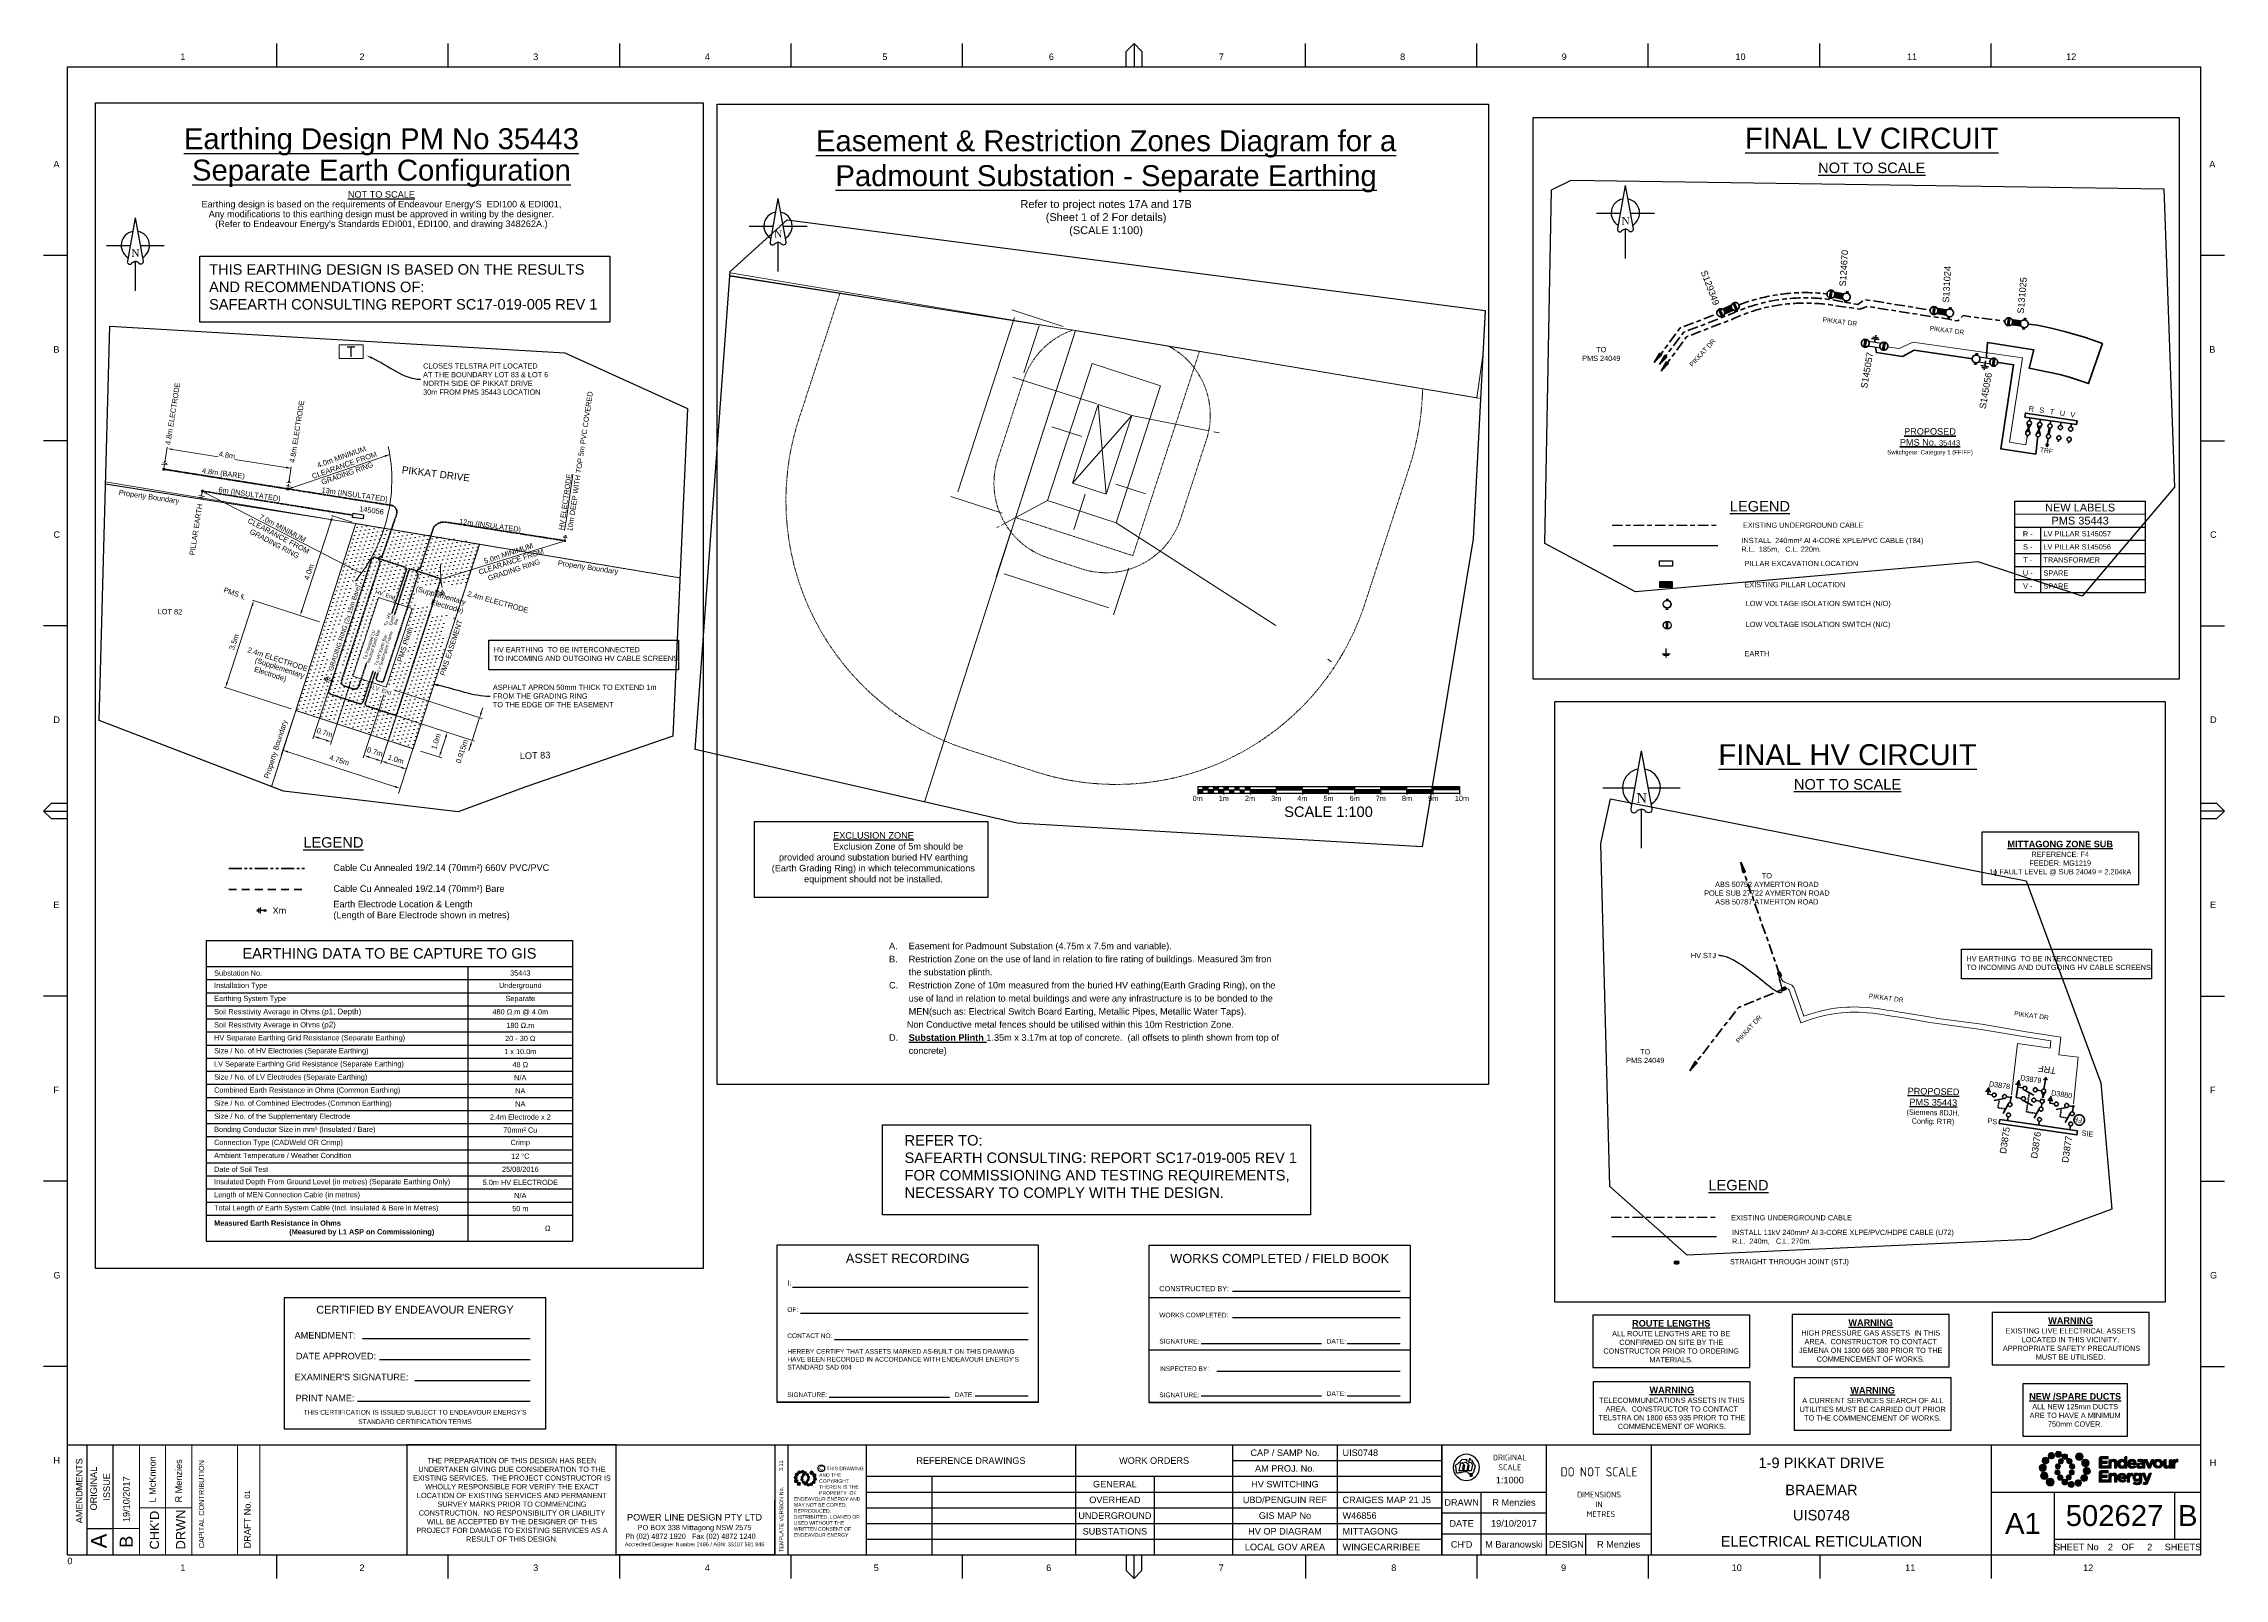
# Paper-space layout 'HV LV' of a CAD drawing. Header units: metres, sheet in millimetres. Extents: x -9 to 824, y -9 to 577.
# The model-space entities are those that its viewports show. They can reach past a viewport. Long polylines and large blocks are cut down to what shows.
import ezdxf
from ezdxf import colors
from ezdxf.entities.mleader import LeaderData, LeaderLine
from ezdxf.enums import TextEntityAlignment as Align
from ezdxf.math import Vec2, Vec3

# ---------------------------------------------------------------- set-up
doc = ezdxf.new("R2010")
doc.units = ezdxf.units.M
for name, pattern in [('Cable Exist UG', [8.2, 4, -1.2, 1.8, -1.2]), ('CENTERX2', [4, 2.5, -0.5, 0.5, -0.5]), ('Dash', [5, 3, -2]), ('DASHED', [0.75, 0.5, -0.25]), ('PHANTOM', [2.5, 1.25, -0.25, 0.25, -0.25, 0.25, -0.25])]:
    doc.linetypes.add(name, pattern=pattern)
doc.layers.get('0').update_dxf_attribs({"color": 6})
for name, color, linetype, lineweight in [('_User Dimensions', 140, 'Continuous', 13), ('_User Miscellaneous3', 241, 'Continuous', 13), ('_User Miscellaneous7', 91, 'Continuous', 13), ('_User Miscellaneous9', 65, 'Continuous', 13), ('_User_HV_Exist', 1, 'Continuous', 35), ('_User_LV_Exist', 5, 'Continuous', 35), ('Cadastre Developer_SP_EXT', 96, 'Continuous', 15), ('Cadastre Developer_SP_NEW', 54, 'Continuous', 15), ('Cadastre Land Parcels_SP_EXT', 96, 'Continuous', 15), ('Cadastre Roads_SP_EXT', 54, 'Continuous', 15)]:
    doc.layers.add(name, color=color, linetype=linetype, lineweight=lineweight)
doc.layers.add('Notes', color=7, linetype='Continuous')
doc.layers.add('Viewports', color=6, linetype='Continuous', plot=False)
doc.styles.add('ARIAL', font='arial.ttf', dxfattribs={"height": 2})
doc.styles.add('iecARIAL', font='arial.ttf', dxfattribs={"height": 2})
doc.styles.add('iecISOCP', font='isocp.shx')
doc.styles.add('iecNAME', font='times.ttf')
doc.styles.get("Standard").update_dxf_attribs({"font": 'arial.ttf'})
doc.styles.add('SWG_LABEL', font='arial.ttf')
doc.styles.add('SWITCH_LABEL', font='arial.ttf', dxfattribs={"height": 2.5})
doc.linetypes.add('Cable 3', pattern='A,5,-0.4,[">>",Standard,S=2,R=0,X=0.01,Y=-1],-3.5', length=8.9)
doc.linetypes.add('Cable E UG', pattern='A,6,-0.5,["E",Standard,S=1.7,R=0,X=0.5,Y=-1],-2.9', length=9.4)
doc.linetypes.add('Cable New UG', pattern='A,7,-0.25,["x",Standard,S=2,R=0,X=0.2,Y=-0.8],-2.1', length=9.35)
doc.linetypes.add('Cable x', pattern='A,5,-0.25,["x",Standard,S=2,R=0,X=0,Y=-0.8],-1.5', length=6.75)
doc.dimstyles.new('1.8mm_1_200 (Easements)', dxfattribs={"dimtxt": 0.36, "dimasz": 0.36, "dimexe": 0.2, "dimexo": 0.4, "dimgap": 0.05, "dimtad": 0, "dimlfac": -1, "dimzin": 12, "dimdsep": 46, "dimtxsty": 'Standard', "dimcen": 1, "dimclrd": 7, "dimclre": 7, "dimclrt": 7, "dimadec": 1, "dimazin": 3, "dimtfac": 1, "dimtmove": 0, "dimatfit": 3, "dimfxl": 1, "dimtolj": 1, "dimtzin": 0, "dimlwd": -1, "dimlwe": -1, "dimarcsym": 0})
doc.dimstyles.new('1.8mm_1_50 (Earthing)', dxfattribs={"dimtxt": 0.09, "dimasz": 0.1, "dimexe": 0.05, "dimexo": 0.15, "dimgap": 0.025, "dimtad": 0, "dimtoh": 1, "dimdec": 3, "dimlfac": -1, "dimzin": 12, "dimdsep": 46, "dimtxsty": 'Standard', "dimcen": 1, "dimclrd": 7, "dimclre": 7, "dimclrt": 7, "dimadec": 3, "dimazin": 2, "dimtfac": 1, "dimtdec": 3, "dimtmove": 0, "dimatfit": 3, "dimfxl": 1, "dimtolj": 1, "dimtzin": 0, "dimlwd": -1, "dimlwe": -1, "dimarcsym": 0})
doc.dimstyles.new('Route Length', dxfattribs={"dimscale": 0, "dimtxt": 1, "dimasz": 1, "dimexe": 1, "dimexo": 3, "dimgap": 0.2, "dimtad": 0, "dimdec": 1, "dimzin": 12, "dimdsep": 46, "dimtxsty": 'Standard', "dimcen": -0.1, "dimclrd": 256, "dimclre": 256, "dimclrt": 256, "dimadec": 0, "dimazin": 3, "dimtfac": 1, "dimtdec": 1, "dimtix": 1, "dimtmove": 0, "dimatfit": 1, "dimfxl": 1, "dimtolj": 1, "dimtzin": 0, "dimlwd": -1, "dimlwe": -1, "dimarcsym": 0})

# ---------------------------------------------------------------- blocks, each defined once
blk = doc.blocks.new('EE_LOGO_SMALL')
at = {"layer": 'Notes'}
h = blk.add_hatch(color=256, dxfattribs=at)
edge = h.paths.add_edge_path()
edge.add_spline(control_points=[(-8.4, 2), (-9.2, 2), (-9.8, 1.4), (-9.8, 0.7), (-9.9, -0.1), (-9.3, -0.7), (-8.6, -0.8), (-7.8, -0.8), (-7.2, -0.2), (-7.1, 0.5), (-7.1, 1.3), (-7.7, 1.9), (-8.4, 2)], knot_values=[0, 0, 0, 0, 1, 1, 1, 2, 2, 2, 3, 3, 3, 4, 4, 4, 4], degree=3, periodic=0)
h = blk.add_hatch(color=256, dxfattribs=at)
edge = h.paths.add_edge_path()
edge.add_spline(control_points=[(-6.8, 4.5), (-7.4, 4.8), (-8.2, 4.6), (-8.6, 4), (-8.9, 3.4), (-8.7, 2.6), (-8.1, 2.2), (-7.5, 1.9), (-6.7, 2.1), (-6.3, 2.7), (-6, 3.3), (-6.2, 4.1), (-6.8, 4.5)], knot_values=[0, 0, 0, 0, 1, 1, 1, 2, 2, 2, 3, 3, 3, 4, 4, 4, 4], degree=3, periodic=0)
h = blk.add_hatch(color=256, dxfattribs=at)
edge = h.paths.add_edge_path()
edge.add_spline(control_points=[(-4.2, 5.9), (-4.6, 6.5), (-5.3, 6.6), (-5.9, 6.3), (-6.4, 5.9), (-6.6, 5.1), (-6.2, 4.6), (-5.9, 4), (-5.1, 3.8), (-4.6, 4.2), (-4, 4.6), (-3.8, 5.3), (-4.2, 5.9)], knot_values=[0, 0, 0, 0, 1, 1, 1, 2, 2, 2, 3, 3, 3, 4, 4, 4, 4], degree=3, periodic=0)
h = blk.add_hatch(color=256, dxfattribs=at)
edge = h.paths.add_edge_path()
edge.add_spline(control_points=[(-1.3, 5.9), (-1.4, 6.5), (-2, 7), (-2.6, 6.9), (-3.3, 6.9), (-3.7, 6.3), (-3.7, 5.6), (-3.6, 5), (-3, 4.5), (-2.4, 4.6), (-1.7, 4.7), (-1.3, 5.2), (-1.3, 5.9)], knot_values=[0, 0, 0, 0, 1, 1, 1, 2, 2, 2, 3, 3, 3, 4, 4, 4, 4], degree=3, periodic=0)
h = blk.add_hatch(color=256, dxfattribs=at)
edge = h.paths.add_edge_path()
edge.add_spline(control_points=[(-2.5, 2.1), (-3, 2.2), (-3.5, 1.9), (-3.6, 1.3), (-3.7, 0.8), (-3.4, 0.3), (-2.9, 0.2), (-2.4, 0.1), (-1.9, 0.4), (-1.8, 0.9), (-1.7, 1.5), (-2, 2), (-2.5, 2.1)], knot_values=[0, 0, 0, 0, 1, 1, 1, 2, 2, 2, 3, 3, 3, 4, 4, 4, 4], degree=3, periodic=0)
h = blk.add_hatch(color=256, dxfattribs=at)
edge = h.paths.add_edge_path()
edge.add_spline(control_points=[(1, 4.9), (1, 4.3), (0.5, 3.8), (-0.1, 3.8), (-0.7, 3.8), (-1.2, 4.3), (-1.2, 4.9), (-1.2, 5.5), (-0.7, 6), (-0.1, 6), (0.5, 6), (1, 5.5), (1, 4.9)], knot_values=[0, 0, 0, 0, 1, 1, 1, 2, 2, 2, 3, 3, 3, 4, 4, 4, 4], degree=3, periodic=0)
edge = h.paths.add_edge_path()
edge.add_spline(control_points=[(-1.4, 4), (-1.9, 4.1), (-2.4, 3.8), (-2.5, 3.3), (-2.6, 2.7), (-2.3, 2.2), (-1.8, 2.1), (-1.3, 2), (-0.7, 2.3), (-0.6, 2.9), (-0.5, 3.4), (-0.9, 3.9), (-1.4, 4)], knot_values=[0, 0, 0, 0, 1, 1, 1, 2, 2, 2, 3, 3, 3, 4, 4, 4, 4], degree=3, periodic=0)
h = blk.add_hatch(color=256, dxfattribs=at)
edge = h.paths.add_edge_path()
edge.add_spline(control_points=[(2.3, 2.4), (2.8, 2.8), (2.8, 3.4), (2.4, 3.9), (2, 4.3), (1.4, 4.3), (0.9, 3.9), (0.5, 3.6), (0.5, 2.9), (0.9, 2.5), (1.2, 2), (1.9, 2), (2.3, 2.4)], knot_values=[0, 0, 0, 0, 1, 1, 1, 2, 2, 2, 3, 3, 3, 4, 4, 4, 4], degree=3, periodic=0)
edge = h.paths.add_edge_path()
edge.add_spline(control_points=[(1, 4.9), (1, 4.3), (0.5, 3.8), (-0.1, 3.8), (-0.7, 3.8), (-1.2, 4.3), (-1.2, 4.9), (-1.2, 5.5), (-0.7, 6), (-0.1, 6), (0.5, 6), (1, 5.5), (1, 4.9)], knot_values=[0, 0, 0, 0, 1, 1, 1, 2, 2, 2, 3, 3, 3, 4, 4, 4, 4], degree=3, periodic=0)
h = blk.add_hatch(color=256, dxfattribs=at)
edge = h.paths.add_edge_path()
edge.add_spline(control_points=[(1, 4.9), (1, 4.3), (0.5, 3.8), (-0.1, 3.8), (-0.7, 3.8), (-1.2, 4.3), (-1.2, 4.9), (-1.2, 5.5), (-0.7, 6), (-0.1, 6), (0.5, 6), (1, 5.5), (1, 4.9)], knot_values=[0, 0, 0, 0, 1, 1, 1, 2, 2, 2, 3, 3, 3, 4, 4, 4, 4], degree=3, periodic=0)
edge = h.paths.add_edge_path(flags=16)
edge.add_spline(control_points=[(1, 4.9), (1, 4.3), (0.5, 3.8), (-0.1, 3.8), (-0.7, 3.8), (-1.2, 4.3), (-1.2, 4.9), (-1.2, 5.5), (-0.7, 6), (-0.1, 6), (0.5, 6), (1, 5.5), (1, 4.9)], knot_values=[0, 0, 0, 0, 1, 1, 1, 2, 2, 2, 3, 3, 3, 4, 4, 4, 4], degree=3, periodic=0)
h = blk.add_hatch(color=256, dxfattribs=at)
edge = h.paths.add_edge_path()
edge.add_spline(control_points=[(3, 0.2), (3.5, 0.3), (3.8, 0.9), (3.7, 1.4), (3.6, 1.9), (3, 2.3), (2.5, 2.1), (1.9, 2), (1.6, 1.4), (1.8, 0.9), (1.9, 0.4), (2.5, 0.1), (3, 0.2)], knot_values=[0, 0, 0, 0, 1, 1, 1, 2, 2, 2, 3, 3, 3, 4, 4, 4, 4], degree=3, periodic=0)
h = blk.add_hatch(color=256, dxfattribs=at)
edge = h.paths.add_edge_path()
edge.add_spline(control_points=[(7, 4.9), (7, 4), (6.3, 3.4), (5.5, 3.4), (4.6, 3.4), (4, 4), (4, 4.9), (4, 5.7), (4.6, 6.4), (5.5, 6.4), (6.3, 6.4), (7, 5.7), (7, 4.9)], knot_values=[0, 0, 0, 0, 1, 1, 1, 2, 2, 2, 3, 3, 3, 4, 4, 4, 4], degree=3, periodic=0)
h = blk.add_hatch(color=256, dxfattribs=at)
edge = h.paths.add_edge_path()
edge.add_spline(control_points=[(8.4, 1.1), (9.1, 1.5), (9.4, 2.3), (9.1, 3), (8.8, 3.7), (7.9, 4.1), (7.2, 3.8), (6.5, 3.4), (6.2, 2.6), (6.5, 1.9), (6.8, 1.2), (7.7, 0.8), (8.4, 1.1)], knot_values=[0, 0, 0, 0, 1, 1, 1, 2, 2, 2, 3, 3, 3, 4, 4, 4, 4], degree=3, periodic=0)
h = blk.add_hatch(color=256, dxfattribs=at)
edge = h.paths.add_edge_path()
edge.add_spline(control_points=[(8.3, -1.9), (9, -1.9), (9.7, -1.4), (9.7, -0.6), (9.7, 0.1), (9.2, 0.8), (8.4, 0.8), (7.7, 0.8), (7, 0.3), (7, -0.5), (6.9, -1.2), (7.5, -1.9), (8.3, -1.9)], knot_values=[0, 0, 0, 0, 1, 1, 1, 2, 2, 2, 3, 3, 3, 4, 4, 4, 4], degree=3, periodic=0)
h = blk.add_hatch(color=256, dxfattribs=at)
edge = h.paths.add_edge_path()
edge.add_spline(control_points=[(-8.5, -1.1), (-9.2, -1.4), (-9.6, -2.3), (-9.3, -3), (-8.9, -3.7), (-8.1, -4), (-7.4, -3.7), (-6.7, -3.4), (-6.3, -2.5), (-6.6, -1.8), (-7, -1.1), (-7.8, -0.8), (-8.5, -1.1)], knot_values=[0, 0, 0, 0, 1, 1, 1, 2, 2, 2, 3, 3, 3, 4, 4, 4, 4], degree=3, periodic=0)
h = blk.add_hatch(color=256, dxfattribs=at)
edge = h.paths.add_edge_path()
edge.add_spline(control_points=[(-7.1, -4.8), (-7.1, -4), (-6.5, -3.3), (-5.6, -3.3), (-4.8, -3.3), (-4.1, -4), (-4.1, -4.8), (-4.1, -5.7), (-4.8, -6.3), (-5.6, -6.3), (-6.5, -6.3), (-7.1, -5.7), (-7.1, -4.8)], knot_values=[0, 0, 0, 0, 1, 1, 1, 2, 2, 2, 3, 3, 3, 4, 4, 4, 4], degree=3, periodic=0)
h = blk.add_hatch(color=256, dxfattribs=at)
edge = h.paths.add_edge_path()
edge.add_spline(control_points=[(-3.1, -0.2), (-3.7, -0.3), (-4, -0.8), (-3.8, -1.4), (-3.7, -1.9), (-3.2, -2.2), (-2.6, -2.1), (-2.1, -1.9), (-1.8, -1.4), (-1.9, -0.9), (-2.1, -0.3), (-2.6, 0), (-3.1, -0.2)], knot_values=[0, 0, 0, 0, 1, 1, 1, 2, 2, 2, 3, 3, 3, 4, 4, 4, 4], degree=3, periodic=0)
h = blk.add_hatch(color=256, dxfattribs=at)
edge = h.paths.add_edge_path()
edge.add_spline(control_points=[(-2.5, -2.3), (-2.9, -2.7), (-3, -3.4), (-2.6, -3.8), (-2.2, -4.2), (-1.5, -4.3), (-1.1, -3.9), (-0.7, -3.5), (-0.6, -2.8), (-1, -2.4), (-1.4, -2), (-2, -1.9), (-2.5, -2.3)], knot_values=[0, 0, 0, 0, 1, 1, 1, 2, 2, 2, 3, 3, 3, 4, 4, 4, 4], degree=3, periodic=0)
h = blk.add_hatch(color=256, dxfattribs=at)
edge = h.paths.add_edge_path()
edge.add_spline(control_points=[(-1.2, -4.8), (-1.2, -4.2), (-0.7, -3.7), (-0.1, -3.7), (0.5, -3.7), (1, -4.2), (1, -4.8), (1, -5.4), (0.5, -5.9), (-0.1, -5.9), (-0.7, -5.9), (-1.2, -5.4), (-1.2, -4.8)], knot_values=[0, 0, 0, 0, 1, 1, 1, 2, 2, 2, 3, 3, 3, 4, 4, 4, 4], degree=3, periodic=0)
h = blk.add_hatch(color=256, dxfattribs=at)
edge = h.paths.add_edge_path()
edge.add_spline(control_points=[(1.2, -3.9), (1.7, -4.1), (2.2, -3.7), (2.3, -3.2), (2.5, -2.7), (2.1, -2.2), (1.6, -2.1), (1.1, -2), (0.6, -2.3), (0.5, -2.8), (0.4, -3.3), (0.7, -3.8), (1.2, -3.9)], knot_values=[0, 0, 0, 0, 1, 1, 1, 2, 2, 2, 3, 3, 3, 4, 4, 4, 4], degree=3, periodic=0)
h = blk.add_hatch(color=256, dxfattribs=at)
edge = h.paths.add_edge_path()
edge.add_spline(control_points=[(1.2, -5.8), (1.3, -6.5), (1.8, -6.9), (2.5, -6.9), (3.1, -6.8), (3.6, -6.2), (3.5, -5.6), (3.4, -5), (2.9, -4.5), (2.2, -4.6), (1.6, -4.6), (1.1, -5.2), (1.2, -5.8)], knot_values=[0, 0, 0, 0, 1, 1, 1, 2, 2, 2, 3, 3, 3, 4, 4, 4, 4], degree=3, periodic=0)
h = blk.add_hatch(color=256, dxfattribs=at)
edge = h.paths.add_edge_path()
edge.add_spline(control_points=[(2.4, -2), (2.9, -2.1), (3.4, -1.8), (3.5, -1.3), (3.6, -0.8), (3.3, -0.3), (2.8, -0.2), (2.2, -0.1), (1.7, -0.4), (1.6, -0.9), (1.5, -1.4), (1.8, -1.9), (2.4, -2)], knot_values=[0, 0, 0, 0, 1, 1, 1, 2, 2, 2, 3, 3, 3, 4, 4, 4, 4], degree=3, periodic=0)
h = blk.add_hatch(color=256, dxfattribs=at)
edge = h.paths.add_edge_path()
edge.add_spline(control_points=[(4, -5.8), (4.4, -6.4), (5.2, -6.6), (5.7, -6.2), (6.3, -5.8), (6.5, -5.1), (6.1, -4.5), (5.7, -4), (5, -3.8), (4.4, -4.2), (3.8, -4.5), (3.7, -5.3), (4, -5.8)], knot_values=[0, 0, 0, 0, 1, 1, 1, 2, 2, 2, 3, 3, 3, 4, 4, 4, 4], degree=3, periodic=0)
h = blk.add_hatch(color=256, dxfattribs=at)
edge = h.paths.add_edge_path()
edge.add_spline(control_points=[(6.7, -4.4), (7.3, -4.8), (8.1, -4.6), (8.4, -4), (8.8, -3.3), (8.6, -2.6), (8, -2.2), (7.3, -1.8), (6.6, -2.1), (6.2, -2.7), (5.8, -3.3), (6, -4.1), (6.7, -4.4)], knot_values=[0, 0, 0, 0, 1, 1, 1, 2, 2, 2, 3, 3, 3, 4, 4, 4, 4], degree=3, periodic=0)
at = {"layer": 'Notes', "lineweight": 0}
for points in [[(1.8, 2.1), (1.8, 2.1)], [(-2, -2.1), (-2, -2.1)]]:
    blk.add_lwpolyline(points, dxfattribs=at)
for points in [[(-8.4, 2), (-9.2, 2), (-9.8, 1.4), (-9.8, 0.7), (-9.9, -0.1), (-9.3, -0.7), (-8.6, -0.8), (-7.8, -0.8), (-7.2, -0.2), (-7.1, 0.5), (-7.1, 1.3), (-7.7, 1.9), (-8.4, 2)], [(-6.8, 4.5), (-7.4, 4.8), (-8.2, 4.6), (-8.6, 4), (-8.9, 3.4), (-8.7, 2.6), (-8.1, 2.2), (-7.5, 1.9), (-6.7, 2.1), (-6.3, 2.7), (-6, 3.3), (-6.2, 4.1), (-6.8, 4.5)], [(-4.2, 5.9), (-4.6, 6.5), (-5.3, 6.6), (-5.9, 6.3), (-6.4, 5.9), (-6.6, 5.1), (-6.2, 4.6), (-5.9, 4), (-5.1, 3.8), (-4.6, 4.2), (-4, 4.6), (-3.8, 5.3), (-4.2, 5.9)], [(-1.3, 5.9), (-1.4, 6.5), (-2, 7), (-2.6, 6.9), (-3.3, 6.9), (-3.7, 6.3), (-3.7, 5.6), (-3.6, 5), (-3, 4.5), (-2.4, 4.6), (-1.7, 4.7), (-1.3, 5.2), (-1.3, 5.9)], [(-2.5, 2.1), (-3, 2.2), (-3.5, 1.9), (-3.6, 1.3), (-3.7, 0.8), (-3.4, 0.3), (-2.9, 0.2), (-2.4, 0.1), (-1.9, 0.4), (-1.8, 0.9), (-1.7, 1.5), (-2, 2), (-2.5, 2.1)], [(-1.4, 4), (-1.9, 4.1), (-2.4, 3.8), (-2.5, 3.3), (-2.6, 2.7), (-2.3, 2.2), (-1.8, 2.1), (-1.3, 2), (-0.7, 2.3), (-0.6, 2.9), (-0.5, 3.4), (-0.9, 3.9), (-1.4, 4)], [(1, 4.9), (1, 4.3), (0.5, 3.8), (-0.1, 3.8), (-0.7, 3.8), (-1.2, 4.3), (-1.2, 4.9), (-1.2, 5.5), (-0.7, 6), (-0.1, 6), (0.5, 6), (1, 5.5), (1, 4.9)], [(1, 4.9), (1, 4.3), (0.5, 3.8), (-0.1, 3.8), (-0.7, 3.8), (-1.2, 4.3), (-1.2, 4.9), (-1.2, 5.5), (-0.7, 6), (-0.1, 6), (0.5, 6), (1, 5.5), (1, 4.9)], [(2.3, 2.4), (2.8, 2.8), (2.8, 3.4), (2.4, 3.9), (2, 4.3), (1.4, 4.3), (0.9, 3.9), (0.5, 3.6), (0.5, 2.9), (0.9, 2.5), (1.2, 2), (1.9, 2), (2.3, 2.4)], [(3, 0.2), (3.5, 0.3), (3.8, 0.9), (3.7, 1.4), (3.6, 1.9), (3, 2.3), (2.5, 2.1), (1.9, 2), (1.6, 1.4), (1.8, 0.9), (1.9, 0.4), (2.5, 0.1), (3, 0.2)], [(7, 4.9), (7, 4), (6.3, 3.4), (5.5, 3.4), (4.6, 3.4), (4, 4), (4, 4.9), (4, 5.7), (4.6, 6.4), (5.5, 6.4), (6.3, 6.4), (7, 5.7), (7, 4.9)], [(8.4, 1.1), (9.1, 1.5), (9.4, 2.3), (9.1, 3), (8.8, 3.7), (7.9, 4.1), (7.2, 3.8), (6.5, 3.4), (6.2, 2.6), (6.5, 1.9), (6.8, 1.2), (7.7, 0.8), (8.4, 1.1)], [(8.3, -1.9), (9, -1.9), (9.7, -1.4), (9.7, -0.6), (9.7, 0.1), (9.2, 0.8), (8.4, 0.8), (7.7, 0.8), (7, 0.3), (7, -0.5), (6.9, -1.2), (7.5, -1.9), (8.3, -1.9)], [(-8.5, -1.1), (-9.2, -1.4), (-9.6, -2.3), (-9.3, -3), (-8.9, -3.7), (-8.1, -4), (-7.4, -3.7), (-6.7, -3.4), (-6.3, -2.5), (-6.6, -1.8), (-7, -1.1), (-7.8, -0.8), (-8.5, -1.1)], [(-7.1, -4.8), (-7.1, -4), (-6.5, -3.3), (-5.6, -3.3), (-4.8, -3.3), (-4.1, -4), (-4.1, -4.8), (-4.1, -5.7), (-4.8, -6.3), (-5.6, -6.3), (-6.5, -6.3), (-7.1, -5.7), (-7.1, -4.8)], [(-3.1, -0.2), (-3.7, -0.3), (-4, -0.8), (-3.8, -1.4), (-3.7, -1.9), (-3.2, -2.2), (-2.6, -2.1), (-2.1, -1.9), (-1.8, -1.4), (-1.9, -0.9), (-2.1, -0.3), (-2.6, 0), (-3.1, -0.2)], [(-2.5, -2.3), (-2.9, -2.7), (-3, -3.4), (-2.6, -3.8), (-2.2, -4.2), (-1.5, -4.3), (-1.1, -3.9), (-0.7, -3.5), (-0.6, -2.8), (-1, -2.4), (-1.4, -2), (-2, -1.9), (-2.5, -2.3)], [(-1.2, -4.8), (-1.2, -4.2), (-0.7, -3.7), (-0.1, -3.7), (0.5, -3.7), (1, -4.2), (1, -4.8), (1, -5.4), (0.5, -5.9), (-0.1, -5.9), (-0.7, -5.9), (-1.2, -5.4), (-1.2, -4.8)], [(1.2, -3.9), (1.7, -4.1), (2.2, -3.7), (2.3, -3.2), (2.5, -2.7), (2.1, -2.2), (1.6, -2.1), (1.1, -2), (0.6, -2.3), (0.5, -2.8), (0.4, -3.3), (0.7, -3.8), (1.2, -3.9)], [(1.2, -5.8), (1.3, -6.5), (1.8, -6.9), (2.5, -6.9), (3.1, -6.8), (3.6, -6.2), (3.5, -5.6), (3.4, -5), (2.9, -4.5), (2.2, -4.6), (1.6, -4.6), (1.1, -5.2), (1.2, -5.8)], [(2.4, -2), (2.9, -2.1), (3.4, -1.8), (3.5, -1.3), (3.6, -0.8), (3.3, -0.3), (2.8, -0.2), (2.2, -0.1), (1.7, -0.4), (1.6, -0.9), (1.5, -1.4), (1.8, -1.9), (2.4, -2)], [(4, -5.8), (4.4, -6.4), (5.2, -6.6), (5.7, -6.2), (6.3, -5.8), (6.5, -5.1), (6.1, -4.5), (5.7, -4), (5, -3.8), (4.4, -4.2), (3.8, -4.5), (3.7, -5.3), (4, -5.8)], [(6.7, -4.4), (7.3, -4.8), (8.1, -4.6), (8.4, -4), (8.8, -3.3), (8.6, -2.6), (8, -2.2), (7.3, -1.8), (6.6, -2.1), (6.2, -2.7), (5.8, -3.3), (6, -4.1), (6.7, -4.4)]]:
    blk.add_open_spline(points, degree=3, knots=[0, 0, 0, 0, 1, 1, 1, 2, 2, 2, 3, 3, 3, 4, 4, 4, 4], dxfattribs=at)
blk = doc.blocks.new('EE_COPYRIGHT_A1')
at = {"layer": 'Notes'}
blk.add_circle((9.53, -0.82), 1.15, dxfattribs=at)
at = {"xscale": 0.4, "yscale": 0.4, "zscale": 0.4}
blk.add_blockref('EE_LOGO_SMALL', (3.96, -4.29), dxfattribs=at)
at = {"layer": 'Notes', "insert": (0, 0), "char_height": 1.25, "width": 24.1208, "attachment_point": 1, "style": 'ARIAL'}
blk.add_mtext('\\pt8.75;               ^I{\\H1.2x;C } THIS DRAWING\\P\\pi-8.75,l8.75,t8.75,20;       ^IAND THE ^I\\P\\pi0,t8.75;COPYRIGHT\\P\\pi-8.75,t1.25,8.75;^I^ITHEREIN IS THE PROPERTY  OF \\P\\pi0,l0,t1.25;ENDEAVOUR ENERGY AND MAY NOT BE COPIED, REPRODUCED, DISTRIBUTED, LOANED OR USED WITHOUT THE WRITTEN CONSENT OF ENDEAVOUR ENERGY', dxfattribs=at)
blk = doc.blocks.new('EE_LOGO')
h = blk.add_hatch(color=256)
edge = h.paths.add_edge_path()
edge.add_spline(control_points=[(-25.34, 1.94), (-26.08, 1.98), (-26.72, 1.41), (-26.77, 0.66), (-26.81, -0.09), (-26.24, -0.72), (-25.49, -0.77), (-24.74, -0.81), (-24.1, -0.24), (-24.06, 0.51), (-24.02, 1.25), (-24.59, 1.89), (-25.34, 1.94)], knot_values=[0, 0, 0, 0, 1, 1, 1, 2, 2, 2, 3, 3, 3, 4, 4, 4, 4], degree=3, periodic=0)
h = blk.add_hatch(color=256)
edge = h.paths.add_edge_path()
edge.add_spline(control_points=[(-23.73, 4.46), (-24.34, 4.81), (-25.13, 4.61), (-25.49, 3.99), (-25.85, 3.38), (-25.64, 2.59), (-25.03, 2.23), (-24.41, 1.87), (-23.63, 2.08), (-23.27, 2.69), (-22.91, 3.31), (-23.12, 4.1), (-23.73, 4.46)], knot_values=[0, 0, 0, 0, 1, 1, 1, 2, 2, 2, 3, 3, 3, 4, 4, 4, 4], degree=3, periodic=0)
h = blk.add_hatch(color=256)
edge = h.paths.add_edge_path()
edge.add_spline(control_points=[(-21.12, 5.87), (-21.48, 6.44), (-22.24, 6.61), (-22.81, 6.24), (-23.37, 5.88), (-23.54, 5.12), (-23.17, 4.55), (-22.81, 3.98), (-22.05, 3.82), (-21.48, 4.19), (-20.92, 4.55), (-20.75, 5.31), (-21.12, 5.87)], knot_values=[0, 0, 0, 0, 1, 1, 1, 2, 2, 2, 3, 3, 3, 4, 4, 4, 4], degree=3, periodic=0)
h = blk.add_hatch(color=256)
edge = h.paths.add_edge_path()
edge.add_spline(control_points=[(-19.43, 2.06), (-19.94, 2.17), (-20.44, 1.84), (-20.55, 1.33), (-20.66, 0.82), (-20.34, 0.32), (-19.83, 0.21), (-19.32, 0.1), (-18.81, 0.42), (-18.71, 0.93), (-18.59, 1.44), (-18.92, 1.95), (-19.43, 2.06)], knot_values=[0, 0, 0, 0, 1, 1, 1, 2, 2, 2, 3, 3, 3, 4, 4, 4, 4], degree=3, periodic=0)
h = blk.add_hatch(color=256)
edge = h.paths.add_edge_path()
edge.add_spline(control_points=[(-18.27, 5.87), (-18.34, 6.5), (-18.91, 6.97), (-19.54, 6.9), (-20.18, 6.84), (-20.65, 6.27), (-20.58, 5.63), (-20.52, 4.99), (-19.95, 4.53), (-19.31, 4.59), (-18.67, 4.66), (-18.21, 5.23), (-18.27, 5.87)], knot_values=[0, 0, 0, 0, 1, 1, 1, 2, 2, 2, 3, 3, 3, 4, 4, 4, 4], degree=3, periodic=0)
h = blk.add_hatch(color=256)
edge = h.paths.add_edge_path()
edge.add_spline(control_points=[(-15.91, 4.86), (-15.91, 4.26), (-16.4, 3.77), (-17, 3.77), (-17.6, 3.77), (-18.08, 4.26), (-18.08, 4.86), (-18.08, 5.46), (-17.6, 5.95), (-17, 5.95), (-16.4, 5.95), (-15.91, 5.46), (-15.91, 4.86)], knot_values=[0, 0, 0, 0, 1, 1, 1, 2, 2, 2, 3, 3, 3, 4, 4, 4, 4], degree=3, periodic=0)
edge = h.paths.add_edge_path()
edge.add_spline(control_points=[(-18.29, 3.97), (-18.8, 4.08), (-19.3, 3.76), (-19.41, 3.25), (-19.52, 2.74), (-19.2, 2.23), (-18.69, 2.12), (-18.18, 2.01), (-17.67, 2.33), (-17.56, 2.84), (-17.45, 3.35), (-17.78, 3.86), (-18.29, 3.97)], knot_values=[0, 0, 0, 0, 1, 1, 1, 2, 2, 2, 3, 3, 3, 4, 4, 4, 4], degree=3, periodic=0)
h = blk.add_hatch(color=256)
edge = h.paths.add_edge_path()
edge.add_spline(control_points=[(-14.59, 2.36), (-14.16, 2.75), (-14.12, 3.41), (-14.51, 3.84), (-14.89, 4.27), (-15.55, 4.31), (-15.99, 3.93), (-16.42, 3.54), (-16.46, 2.88), (-16.07, 2.45), (-15.69, 2.01), (-15.02, 1.98), (-14.59, 2.36)], knot_values=[0, 0, 0, 0, 1, 1, 1, 2, 2, 2, 3, 3, 3, 4, 4, 4, 4], degree=3, periodic=0)
edge = h.paths.add_edge_path()
edge.add_spline(control_points=[(-15.91, 4.86), (-15.91, 4.26), (-16.4, 3.77), (-17, 3.77), (-17.6, 3.77), (-18.08, 4.26), (-18.08, 4.86), (-18.08, 5.46), (-17.6, 5.95), (-17, 5.95), (-16.4, 5.95), (-15.91, 5.46), (-15.91, 4.86)], knot_values=[0, 0, 0, 0, 1, 1, 1, 2, 2, 2, 3, 3, 3, 4, 4, 4, 4], degree=3, periodic=0)
h = blk.add_hatch(color=256)
edge = h.paths.add_edge_path()
edge.add_spline(control_points=[(-15.91, 4.86), (-15.91, 4.26), (-16.4, 3.77), (-17, 3.77), (-17.6, 3.77), (-18.08, 4.26), (-18.08, 4.86), (-18.08, 5.46), (-17.6, 5.95), (-17, 5.95), (-16.4, 5.95), (-15.91, 5.46), (-15.91, 4.86)], knot_values=[0, 0, 0, 0, 1, 1, 1, 2, 2, 2, 3, 3, 3, 4, 4, 4, 4], degree=3, periodic=0)
edge = h.paths.add_edge_path(flags=16)
edge.add_spline(control_points=[(-15.91, 4.86), (-15.91, 4.26), (-16.4, 3.77), (-17, 3.77), (-17.6, 3.77), (-18.08, 4.26), (-18.08, 4.86), (-18.08, 5.46), (-17.6, 5.95), (-17, 5.95), (-16.4, 5.95), (-15.91, 5.46), (-15.91, 4.86)], knot_values=[0, 0, 0, 0, 1, 1, 1, 2, 2, 2, 3, 3, 3, 4, 4, 4, 4], degree=3, periodic=0)
h = blk.add_hatch(color=256)
edge = h.paths.add_edge_path()
edge.add_spline(control_points=[(-13.94, 0.18), (-13.41, 0.32), (-13.09, 0.87), (-13.23, 1.4), (-13.37, 1.93), (-13.92, 2.25), (-14.45, 2.11), (-14.98, 1.97), (-15.3, 1.42), (-15.16, 0.89), (-15.02, 0.36), (-14.47, 0.04), (-13.94, 0.18)], knot_values=[0, 0, 0, 0, 1, 1, 1, 2, 2, 2, 3, 3, 3, 4, 4, 4, 4], degree=3, periodic=0)
h = blk.add_hatch(color=256)
edge = h.paths.add_edge_path()
edge.add_spline(control_points=[(-9.93, 4.86), (-9.93, 4.03), (-10.61, 3.35), (-11.44, 3.35), (-12.28, 3.35), (-12.95, 4.03), (-12.95, 4.86), (-12.95, 5.69), (-12.28, 6.37), (-11.44, 6.37), (-10.61, 6.37), (-9.93, 5.69), (-9.93, 4.86)], knot_values=[0, 0, 0, 0, 1, 1, 1, 2, 2, 2, 3, 3, 3, 4, 4, 4, 4], degree=3, periodic=0)
h = blk.add_hatch(color=256)
edge = h.paths.add_edge_path()
edge.add_spline(control_points=[(-8.55, 1.13), (-7.83, 1.45), (-7.5, 2.29), (-7.82, 3.01), (-8.14, 3.73), (-8.98, 4.06), (-9.7, 3.74), (-10.42, 3.42), (-10.75, 2.58), (-10.43, 1.86), (-10.11, 1.14), (-9.27, 0.81), (-8.55, 1.13)], knot_values=[0, 0, 0, 0, 1, 1, 1, 2, 2, 2, 3, 3, 3, 4, 4, 4, 4], degree=3, periodic=0)
h = blk.add_hatch(color=256)
edge = h.paths.add_edge_path()
edge.add_spline(control_points=[(-8.66, -1.92), (-7.91, -1.96), (-7.27, -1.39), (-7.23, -0.64), (-7.19, 0.1), (-7.76, 0.74), (-8.51, 0.78), (-9.25, 0.83), (-9.89, 0.26), (-9.94, -0.49), (-9.98, -1.24), (-9.41, -1.88), (-8.66, -1.92)], knot_values=[0, 0, 0, 0, 1, 1, 1, 2, 2, 2, 3, 3, 3, 4, 4, 4, 4], degree=3, periodic=0)
h = blk.add_hatch(color=256)
edge = h.paths.add_edge_path()
edge.add_spline(control_points=[(-3.85, 0.44), (-3.85, 0.44), (-3.85, 4.25), (-3.85, 4.3), (-3.85, 4.35), (-3.85, 4.86), (-3.29, 4.86), (-2.74, 4.86), (-0.49, 4.86), (-0.49, 4.86), (-0.49, 4.86), (-0.49, 4), (-0.49, 4), (-0.49, 4), (-2.89, 4), (-2.89, 4), (-2.89, 4), (-2.89, 3.1), (-2.89, 3.1), (-2.89, 3.1), (-0.8, 3.1), (-0.8, 3.1), (-0.8, 3.1), (-0.8, 2.23), (-0.8, 2.23), (-0.8, 2.23), (-2.89, 2.23), (-2.89, 2.23), (-2.89, 2.23), (-2.89, 1.31), (-2.89, 1.31), (-2.89, 1.31), (-0.49, 1.31), (-0.49, 1.31), (-0.49, 1.31), (-0.49, 0.44), (-0.49, 0.44), (-0.49, 0.44), (-3.85, 0.44), (-3.85, 0.44)], knot_values=[0, 0, 0, 0, 1, 1, 1, 2, 2, 2, 3, 3, 3, 4, 4, 4, 5, 5, 5, 6, 6, 6, 7, 7, 7, 8, 8, 8, 9, 9, 9, 10, 10, 10, 11, 11, 11, 12, 12, 12, 13, 13, 13, 13], degree=3, periodic=0)
h = blk.add_hatch(color=256)
edge = h.paths.add_edge_path()
edge.add_spline(control_points=[(1.94, 0.44), (1.94, 0.44), (1.94, 2.33), (1.94, 2.33), (1.94, 2.78), (1.73, 3.02), (1.36, 3.02), (1, 3.02), (0.76, 2.78), (0.76, 2.33), (0.76, 2.33), (0.76, 0.44), (0.76, 0.44), (0.76, 0.44), (-0.2, 0.44), (-0.2, 0.44), (-0.2, 0.44), (-0.2, 3.21), (-0.2, 3.27), (-0.2, 3.33), (-0.2, 3.82), (0.36, 3.82), (0.76, 3.82), (0.76, 3.82), (0.76, 3.82), (0.76, 3.82), (0.76, 3.35), (0.76, 3.35), (0.98, 3.63), (1.27, 3.89), (1.75, 3.89), (2.48, 3.89), (2.9, 3.41), (2.9, 2.63), (2.9, 2.63), (2.9, 0.44), (2.9, 0.44), (2.9, 0.44), (1.94, 0.44), (1.94, 0.44)], knot_values=[0, 0, 0, 0, 1, 1, 1, 2, 2, 2, 3, 3, 3, 4, 4, 4, 5, 5, 5, 6, 6, 6, 7, 7, 7, 8, 8, 8, 9, 9, 9, 10, 10, 10, 11, 11, 11, 12, 12, 12, 13, 13, 13, 13], degree=3, periodic=0)
h = blk.add_hatch(color=256)
edge = h.paths.add_edge_path(flags=16)
edge.add_spline(control_points=[(5.8, 2.13), (5.8, 2.69), (5.43, 3.07), (4.98, 3.07), (4.53, 3.07), (4.15, 2.7), (4.15, 2.13), (4.15, 2.13), (4.15, 2.12), (4.15, 2.12), (4.15, 1.56), (4.53, 1.19), (4.98, 1.19), (5.43, 1.19), (5.8, 1.56), (5.8, 2.12), (5.8, 2.12), (5.8, 2.13), (5.8, 2.13)], knot_values=[0, 0, 0, 0, 1, 1, 1, 2, 2, 2, 3, 3, 3, 4, 4, 4, 5, 5, 5, 6, 6, 6, 6], degree=3, periodic=0)
edge = h.paths.add_edge_path()
edge.add_spline(control_points=[(5.79, 0.44), (5.79, 0.44), (5.79, 0.92), (5.79, 0.92), (5.55, 0.6), (5.23, 0.37), (4.73, 0.37), (3.94, 0.37), (3.19, 0.99), (3.19, 2.12), (3.19, 2.12), (3.19, 2.13), (3.19, 2.13), (3.19, 3.26), (3.93, 3.88), (4.73, 3.88), (5.24, 3.88), (5.56, 3.65), (5.79, 3.38), (5.79, 3.38), (5.79, 4.27), (5.79, 4.3), (5.79, 4.34), (5.79, 4.86), (6.34, 4.86), (6.73, 4.86), (6.75, 4.86), (6.75, 4.86), (6.75, 4.86), (6.75, 0.44), (6.75, 0.44), (6.75, 0.44), (5.79, 0.44), (5.79, 0.44)], knot_values=[0, 0, 0, 0, 1, 1, 1, 2, 2, 2, 3, 3, 3, 4, 4, 4, 5, 5, 5, 6, 6, 6, 7, 7, 7, 8, 8, 8, 9, 9, 9, 10, 10, 10, 11, 11, 11, 11], degree=3, periodic=0)
h = blk.add_hatch(color=256)
edge = h.paths.add_edge_path()
edge.add_spline(control_points=[(8.69, 3.89), (7.7, 3.89), (7.01, 3.09), (7.01, 2.13), (7.01, 2.13), (7.01, 2.12), (7.01, 2.12), (7.01, 1.08), (7.77, 0.37), (8.78, 0.37), (9.39, 0.37), (9.85, 0.61), (10.16, 1), (10.16, 1), (9.62, 1.48), (9.62, 1.48), (9.35, 1.24), (9.12, 1.14), (8.79, 1.14), (8.33, 1.13), (8, 1.49), (7.95, 1.86), (7.91, 2.18), (7.93, 2.29), (7.95, 2.43), (8.02, 2.85), (8.29, 3.12), (8.69, 3.12), (9.09, 3.12), (9.34, 2.83), (9.4, 2.4), (9.4, 2.4), (8.14, 2.4), (8.14, 2.4), (8.14, 2.4), (8.12, 1.8), (8.64, 1.8), (9.17, 1.8), (10.32, 1.8), (10.32, 1.8), (10.33, 1.89), (10.34, 1.95), (10.34, 2.04), (10.34, 2.04), (10.34, 2.05), (10.34, 2.05), (10.34, 3.01), (9.82, 3.89), (8.69, 3.89)], knot_values=[0, 0, 0, 0, 1, 1, 1, 2, 2, 2, 3, 3, 3, 4, 4, 4, 5, 5, 5, 6, 6, 6, 7, 7, 7, 8, 8, 8, 9, 9, 9, 10, 10, 10, 11, 11, 11, 12, 12, 12, 13, 13, 13, 14, 14, 14, 15, 15, 15, 16, 16, 16, 16], degree=3, periodic=0)
h = blk.add_hatch(color=256)
edge = h.paths.add_edge_path(flags=16)
edge.add_spline(control_points=[(12.69, 1.8), (12.53, 1.88), (12.31, 1.93), (12.08, 1.93), (11.67, 1.93), (11.42, 1.77), (11.42, 1.46), (11.42, 1.46), (11.42, 1.45), (11.42, 1.45), (11.42, 1.19), (11.63, 1.04), (11.94, 1.04), (12.39, 1.04), (12.69, 1.29), (12.69, 1.63), (12.69, 1.63), (12.69, 1.8), (12.69, 1.8)], knot_values=[0, 0, 0, 0, 1, 1, 1, 2, 2, 2, 3, 3, 3, 4, 4, 4, 5, 5, 5, 6, 6, 6, 6], degree=3, periodic=0)
edge = h.paths.add_edge_path()
edge.add_spline(control_points=[(12.67, 0.44), (12.67, 0.44), (12.67, 0.81), (12.67, 0.81), (12.44, 0.55), (12.12, 0.38), (11.65, 0.38), (11.01, 0.38), (10.49, 0.74), (10.49, 1.41), (10.49, 1.41), (10.49, 1.42), (10.49, 1.42), (10.49, 2.16), (11.05, 2.5), (11.85, 2.5), (12.19, 2.5), (12.44, 2.45), (12.68, 2.37), (12.68, 2.37), (12.68, 2.42), (12.68, 2.42), (12.68, 2.82), (12.43, 3.07), (11.95, 3.07), (11.59, 3.07), (11.33, 3), (11.02, 2.89), (11.02, 2.89), (10.78, 3.62), (10.78, 3.62), (11.15, 3.78), (11.52, 3.89), (12.09, 3.89), (13.14, 3.89), (13.6, 3.35), (13.6, 2.43), (13.6, 2.43), (13.6, 0.44), (13.6, 0.44), (13.6, 0.44), (12.67, 0.44), (12.67, 0.44)], knot_values=[0, 0, 0, 0, 1, 1, 1, 2, 2, 2, 3, 3, 3, 4, 4, 4, 5, 5, 5, 6, 6, 6, 7, 7, 7, 8, 8, 8, 9, 9, 9, 10, 10, 10, 11, 11, 11, 12, 12, 12, 13, 13, 13, 14, 14, 14, 14], degree=3, periodic=0)
h = blk.add_hatch(color=256)
edge = h.paths.add_edge_path()
edge.add_spline(control_points=[(15.71, 0.44), (15.71, 0.44), (14.84, 0.44), (14.84, 0.44), (14.84, 0.44), (13.51, 3.83), (13.51, 3.83), (13.51, 3.83), (14.53, 3.83), (14.53, 3.83), (14.53, 3.83), (15.28, 1.58), (15.28, 1.58), (15.28, 1.58), (15.86, 3.3), (15.86, 3.3), (15.86, 3.3), (16.02, 3.83), (16.4, 3.83), (16.78, 3.83), (17.04, 3.83), (17.04, 3.83), (17.04, 3.83), (15.71, 0.44), (15.71, 0.44)], knot_values=[0, 0, 0, 0, 1, 1, 1, 2, 2, 2, 3, 3, 3, 4, 4, 4, 5, 5, 5, 6, 6, 6, 7, 7, 7, 8, 8, 8, 8], degree=3, periodic=0)
h = blk.add_hatch(color=256)
edge = h.paths.add_edge_path(flags=16)
edge.add_spline(control_points=[(19.52, 2.16), (19.52, 2.66), (19.16, 3.09), (18.63, 3.09), (18.08, 3.09), (17.75, 2.67), (17.75, 2.17), (17.75, 2.17), (17.75, 2.16), (17.75, 2.16), (17.75, 1.66), (18.11, 1.22), (18.64, 1.22), (19.19, 1.22), (19.52, 1.65), (19.52, 2.15), (19.52, 2.15), (19.52, 2.16), (19.52, 2.16)], knot_values=[0, 0, 0, 0, 1, 1, 1, 2, 2, 2, 3, 3, 3, 4, 4, 4, 5, 5, 5, 6, 6, 6, 6], degree=3, periodic=0)
edge = h.paths.add_edge_path()
edge.add_spline(control_points=[(18.63, 0.4), (17.58, 0.4), (16.8, 1.17), (16.8, 2.15), (16.8, 2.15), (16.8, 2.16), (16.8, 2.16), (16.8, 3.13), (17.59, 3.92), (18.64, 3.92), (19.69, 3.92), (20.46, 3.14), (20.46, 2.17), (20.46, 2.17), (20.46, 2.16), (20.46, 2.16), (20.46, 1.19), (19.68, 0.4), (18.63, 0.4)], knot_values=[0, 0, 0, 0, 1, 1, 1, 2, 2, 2, 3, 3, 3, 4, 4, 4, 5, 5, 5, 6, 6, 6, 6], degree=3, periodic=0)
h = blk.add_hatch(color=256)
edge = h.paths.add_edge_path()
edge.add_spline(control_points=[(22.86, 0.44), (22.86, 0.44), (22.86, 0.92), (22.86, 0.92), (22.64, 0.64), (22.36, 0.38), (21.87, 0.38), (21.15, 0.38), (20.72, 0.86), (20.72, 1.63), (20.72, 1.63), (20.72, 3.22), (20.72, 3.27), (20.72, 3.32), (20.72, 3.82), (21.28, 3.82), (21.68, 3.82), (21.68, 3.82), (21.68, 3.82), (21.68, 3.82), (21.68, 1.94), (21.68, 1.94), (21.68, 1.48), (21.9, 1.25), (22.26, 1.25), (22.63, 1.25), (22.86, 1.48), (22.86, 1.94), (22.86, 1.94), (22.86, 3.2), (22.86, 3.27), (22.86, 3.34), (22.87, 3.82), (23.42, 3.82), (23.82, 3.82), (23.82, 3.82), (23.82, 3.82), (23.82, 3.82), (23.82, 0.44), (23.82, 0.44), (23.82, 0.44), (22.86, 0.44), (22.86, 0.44)], knot_values=[0, 0, 0, 0, 1, 1, 1, 2, 2, 2, 3, 3, 3, 4, 4, 4, 5, 5, 5, 6, 6, 6, 7, 7, 7, 8, 8, 8, 9, 9, 9, 10, 10, 10, 11, 11, 11, 12, 12, 12, 13, 13, 13, 14, 14, 14, 14], degree=3, periodic=0)
h = blk.add_hatch(color=256)
edge = h.paths.add_edge_path()
edge.add_spline(control_points=[(26.09, 2.88), (25.46, 2.88), (25.06, 2.5), (25.06, 1.69), (25.06, 1.69), (25.06, 0.44), (25.06, 0.44), (25.06, 0.44), (24.1, 0.44), (24.1, 0.44), (24.1, 0.44), (24.1, 3.24), (24.1, 3.27), (24.1, 3.3), (24.1, 3.83), (24.66, 3.83), (25.22, 3.83), (25.06, 3.83), (25.06, 3.83), (25.06, 3.83), (25.06, 3.14), (25.06, 3.14), (25.26, 3.61), (25.58, 3.91), (26.14, 3.89), (26.14, 3.89), (26.14, 2.88), (26.14, 2.88), (26.14, 2.88), (26.09, 2.88), (26.09, 2.88)], knot_values=[0, 0, 0, 0, 1, 1, 1, 2, 2, 2, 3, 3, 3, 4, 4, 4, 5, 5, 5, 6, 6, 6, 7, 7, 7, 8, 8, 8, 9, 9, 9, 10, 10, 10, 10], degree=3, periodic=0)
h = blk.add_hatch(color=256)
edge = h.paths.add_edge_path()
edge.add_spline(control_points=[(-25.45, -1.11), (-26.17, -1.43), (-26.5, -2.27), (-26.18, -2.99), (-25.86, -3.71), (-25.02, -4.04), (-24.3, -3.72), (-23.58, -3.4), (-23.25, -2.56), (-23.57, -1.84), (-23.88, -1.12), (-24.72, -0.79), (-25.45, -1.11)], knot_values=[0, 0, 0, 0, 1, 1, 1, 2, 2, 2, 3, 3, 3, 4, 4, 4, 4], degree=3, periodic=0)
h = blk.add_hatch(color=256)
edge = h.paths.add_edge_path()
edge.add_spline(control_points=[(-24.06, -4.84), (-24.06, -4.01), (-23.39, -3.33), (-22.55, -3.33), (-21.72, -3.33), (-21.04, -4.01), (-21.04, -4.84), (-21.04, -5.68), (-21.72, -6.35), (-22.55, -6.35), (-23.39, -6.35), (-24.06, -5.68), (-24.06, -4.84)], knot_values=[0, 0, 0, 0, 1, 1, 1, 2, 2, 2, 3, 3, 3, 4, 4, 4, 4], degree=3, periodic=0)
h = blk.add_hatch(color=256)
edge = h.paths.add_edge_path()
edge.add_spline(control_points=[(-20.06, -0.16), (-20.59, -0.3), (-20.9, -0.85), (-20.76, -1.38), (-20.63, -1.91), (-20.08, -2.23), (-19.55, -2.09), (-19.02, -1.95), (-18.7, -1.4), (-18.84, -0.87), (-18.98, -0.34), (-19.52, -0.02), (-20.06, -0.16)], knot_values=[0, 0, 0, 0, 1, 1, 1, 2, 2, 2, 3, 3, 3, 4, 4, 4, 4], degree=3, periodic=0)
h = blk.add_hatch(color=256)
edge = h.paths.add_edge_path()
edge.add_spline(control_points=[(-19.41, -2.34), (-19.84, -2.73), (-19.88, -3.39), (-19.49, -3.82), (-19.1, -4.26), (-18.44, -4.29), (-18.01, -3.91), (-17.58, -3.52), (-17.54, -2.86), (-17.93, -2.43), (-18.31, -2), (-18.97, -1.96), (-19.41, -2.34)], knot_values=[0, 0, 0, 0, 1, 1, 1, 2, 2, 2, 3, 3, 3, 4, 4, 4, 4], degree=3, periodic=0)
h = blk.add_hatch(color=256)
edge = h.paths.add_edge_path()
edge.add_spline(control_points=[(-18.08, -4.84), (-18.08, -4.24), (-17.6, -3.76), (-17, -3.76), (-16.4, -3.76), (-15.91, -4.24), (-15.91, -4.84), (-15.91, -5.44), (-16.4, -5.93), (-17, -5.93), (-17.6, -5.93), (-18.08, -5.44), (-18.08, -4.84)], knot_values=[0, 0, 0, 0, 1, 1, 1, 2, 2, 2, 3, 3, 3, 4, 4, 4, 4], degree=3, periodic=0)
h = blk.add_hatch(color=256)
edge = h.paths.add_edge_path()
edge.add_spline(control_points=[(-15.71, -3.95), (-15.2, -4.06), (-14.69, -3.74), (-14.58, -3.23), (-14.47, -2.72), (-14.8, -2.21), (-15.31, -2.1), (-15.82, -1.99), (-16.32, -2.32), (-16.43, -2.83), (-16.54, -3.34), (-16.22, -3.84), (-15.71, -3.95)], knot_values=[0, 0, 0, 0, 1, 1, 1, 2, 2, 2, 3, 3, 3, 4, 4, 4, 4], degree=3, periodic=0)
h = blk.add_hatch(color=256)
edge = h.paths.add_edge_path()
edge.add_spline(control_points=[(-15.72, -5.85), (-15.66, -6.49), (-15.09, -6.95), (-14.45, -6.89), (-13.81, -6.82), (-13.35, -6.25), (-13.41, -5.62), (-13.48, -4.98), (-14.05, -4.51), (-14.68, -4.58), (-15.33, -4.64), (-15.79, -5.21), (-15.72, -5.85)], knot_values=[0, 0, 0, 0, 1, 1, 1, 2, 2, 2, 3, 3, 3, 4, 4, 4, 4], degree=3, periodic=0)
h = blk.add_hatch(color=256)
edge = h.paths.add_edge_path()
edge.add_spline(control_points=[(-14.57, -2.04), (-14.06, -2.15), (-13.55, -1.83), (-13.44, -1.32), (-13.33, -0.81), (-13.66, -0.3), (-14.17, -0.19), (-14.68, -0.08), (-15.18, -0.4), (-15.29, -0.92), (-15.4, -1.43), (-15.08, -1.93), (-14.57, -2.04)], knot_values=[0, 0, 0, 0, 1, 1, 1, 2, 2, 2, 3, 3, 3, 4, 4, 4, 4], degree=3, periodic=0)
h = blk.add_hatch(color=256)
edge = h.paths.add_edge_path()
edge.add_spline(control_points=[(-12.88, -5.86), (-12.52, -6.43), (-11.76, -6.59), (-11.19, -6.23), (-10.62, -5.86), (-10.46, -5.1), (-10.82, -4.53), (-11.19, -3.97), (-11.95, -3.8), (-12.51, -4.17), (-13.08, -4.53), (-13.25, -5.29), (-12.88, -5.86)], knot_values=[0, 0, 0, 0, 1, 1, 1, 2, 2, 2, 3, 3, 3, 4, 4, 4, 4], degree=3, periodic=0)
h = blk.add_hatch(color=256)
edge = h.paths.add_edge_path()
edge.add_spline(control_points=[(-10.27, -4.44), (-9.65, -4.79), (-8.86, -4.59), (-8.51, -3.97), (-8.15, -3.36), (-8.36, -2.57), (-8.97, -2.22), (-9.58, -1.86), (-10.37, -2.06), (-10.73, -2.68), (-11.09, -3.29), (-10.88, -4.08), (-10.27, -4.44)], knot_values=[0, 0, 0, 0, 1, 1, 1, 2, 2, 2, 3, 3, 3, 4, 4, 4, 4], degree=3, periodic=0)
h = blk.add_hatch(color=256)
edge = h.paths.add_edge_path()
edge.add_spline(control_points=[(-3.85, -4.84), (-3.85, -4.84), (-3.85, -1.03), (-3.85, -0.98), (-3.85, -0.94), (-3.85, -0.42), (-3.29, -0.42), (-2.74, -0.42), (-0.49, -0.42), (-0.49, -0.42), (-0.49, -0.42), (-0.49, -1.29), (-0.49, -1.29), (-0.49, -1.29), (-2.89, -1.29), (-2.89, -1.29), (-2.89, -1.29), (-2.89, -2.19), (-2.89, -2.19), (-2.89, -2.19), (-0.8, -2.19), (-0.8, -2.19), (-0.8, -2.19), (-0.8, -3.05), (-0.8, -3.05), (-0.8, -3.05), (-2.89, -3.05), (-2.89, -3.05), (-2.89, -3.05), (-2.89, -3.98), (-2.89, -3.98), (-2.89, -3.98), (-0.49, -3.98), (-0.49, -3.98), (-0.49, -3.98), (-0.49, -4.84), (-0.49, -4.84), (-0.49, -4.84), (-3.85, -4.84), (-3.85, -4.84)], knot_values=[0, 0, 0, 0, 1, 1, 1, 2, 2, 2, 3, 3, 3, 4, 4, 4, 5, 5, 5, 6, 6, 6, 7, 7, 7, 8, 8, 8, 9, 9, 9, 10, 10, 10, 11, 11, 11, 12, 12, 12, 13, 13, 13, 13], degree=3, periodic=0)
h = blk.add_hatch(color=256)
edge = h.paths.add_edge_path()
edge.add_spline(control_points=[(1.94, -4.84), (1.94, -4.84), (1.94, -2.96), (1.94, -2.96), (1.94, -2.5), (1.73, -2.27), (1.36, -2.27), (1, -2.27), (0.76, -2.5), (0.76, -2.96), (0.76, -2.96), (0.76, -4.84), (0.76, -4.84), (0.76, -4.84), (-0.2, -4.84), (-0.2, -4.84), (-0.2, -4.84), (-0.2, -2.07), (-0.2, -2.01), (-0.2, -1.96), (-0.2, -1.46), (0.36, -1.46), (0.76, -1.46), (0.76, -1.46), (0.76, -1.46), (0.76, -1.46), (0.76, -1.94), (0.76, -1.94), (0.98, -1.65), (1.27, -1.4), (1.75, -1.4), (2.48, -1.4), (2.9, -1.88), (2.9, -2.65), (2.9, -2.65), (2.9, -4.84), (2.9, -4.84), (2.9, -4.84), (1.94, -4.84), (1.94, -4.84)], knot_values=[0, 0, 0, 0, 1, 1, 1, 2, 2, 2, 3, 3, 3, 4, 4, 4, 5, 5, 5, 6, 6, 6, 7, 7, 7, 8, 8, 8, 9, 9, 9, 10, 10, 10, 11, 11, 11, 12, 12, 12, 13, 13, 13, 13], degree=3, periodic=0)
h = blk.add_hatch(color=256)
edge = h.paths.add_edge_path()
edge.add_spline(control_points=[(4.87, -1.4), (3.88, -1.4), (3.19, -2.19), (3.19, -3.16), (3.19, -3.16), (3.19, -3.17), (3.19, -3.17), (3.19, -4.21), (3.94, -4.92), (4.96, -4.92), (5.57, -4.92), (6.03, -4.68), (6.34, -4.29), (6.34, -4.29), (5.79, -3.8), (5.79, -3.8), (5.53, -4.05), (5.29, -4.14), (4.97, -4.15), (4.51, -4.16), (4.18, -3.79), (4.13, -3.42), (4.09, -3.1), (4.11, -3), (4.13, -2.86), (4.2, -2.44), (4.47, -2.17), (4.87, -2.17), (5.27, -2.17), (5.52, -2.46), (5.58, -2.89), (5.58, -2.89), (4.32, -2.89), (4.32, -2.89), (4.32, -2.89), (4.29, -3.49), (4.82, -3.49), (5.35, -3.49), (6.5, -3.49), (6.5, -3.49), (6.51, -3.4), (6.51, -3.34), (6.51, -3.25), (6.51, -3.25), (6.51, -3.23), (6.51, -3.23), (6.51, -2.27), (6, -1.4), (4.87, -1.4)], knot_values=[0, 0, 0, 0, 1, 1, 1, 2, 2, 2, 3, 3, 3, 4, 4, 4, 5, 5, 5, 6, 6, 6, 7, 7, 7, 8, 8, 8, 9, 9, 9, 10, 10, 10, 11, 11, 11, 12, 12, 12, 13, 13, 13, 14, 14, 14, 15, 15, 15, 16, 16, 16, 16], degree=3, periodic=0)
h = blk.add_hatch(color=256)
edge = h.paths.add_edge_path()
edge.add_spline(control_points=[(8.77, -2.4), (8.13, -2.4), (7.74, -2.79), (7.74, -3.6), (7.74, -3.6), (7.74, -4.85), (7.74, -4.85), (7.74, -4.85), (6.78, -4.85), (6.78, -4.85), (6.78, -4.85), (6.78, -2.05), (6.78, -2.02), (6.78, -1.99), (6.77, -1.46), (7.33, -1.46), (7.74, -1.46), (7.74, -1.46), (7.74, -1.46), (7.74, -1.46), (7.74, -2.15), (7.74, -2.15), (7.93, -1.68), (8.25, -1.37), (8.82, -1.4), (8.82, -1.4), (8.82, -2.4), (8.82, -2.4), (8.82, -2.4), (8.77, -2.4), (8.77, -2.4)], knot_values=[0, 0, 0, 0, 1, 1, 1, 2, 2, 2, 3, 3, 3, 4, 4, 4, 5, 5, 5, 6, 6, 6, 7, 7, 7, 8, 8, 8, 9, 9, 9, 10, 10, 10, 10], degree=3, periodic=0)
h = blk.add_hatch(color=256)
edge = h.paths.add_edge_path(flags=16)
edge.add_spline(control_points=[(11.56, -2.97), (11.56, -2.51), (11.2, -2.19), (10.73, -2.19), (10.26, -2.19), (9.91, -2.51), (9.91, -2.97), (9.91, -2.97), (9.91, -2.99), (9.91, -2.99), (9.91, -3.45), (10.26, -3.77), (10.73, -3.77), (11.2, -3.77), (11.56, -3.45), (11.56, -2.99), (11.56, -2.99), (11.56, -2.97), (11.56, -2.97)], knot_values=[0, 0, 0, 0, 1, 1, 1, 2, 2, 2, 3, 3, 3, 4, 4, 4, 5, 5, 5, 6, 6, 6, 6], degree=3, periodic=0)
edge = h.paths.add_edge_path()
edge.add_spline(control_points=[(10.62, -5.87), (10.07, -5.87), (9.55, -5.74), (9.12, -5.51), (9.12, -5.51), (9.45, -4.79), (9.45, -4.79), (9.8, -4.99), (10.14, -5.1), (10.59, -5.1), (11.25, -5.1), (11.56, -4.79), (11.56, -4.18), (11.56, -4.18), (11.56, -4.02), (11.56, -4.02), (11.27, -4.36), (10.96, -4.57), (10.45, -4.57), (9.66, -4.57), (8.95, -3.99), (8.95, -2.99), (8.95, -2.99), (8.95, -2.97), (8.95, -2.97), (8.95, -1.96), (9.68, -1.4), (10.45, -1.4), (10.98, -1.4), (11.29, -1.62), (11.54, -1.9), (11.54, -1.9), (11.54, -1.46), (11.54, -1.46), (11.54, -1.46), (11.54, -1.46), (11.95, -1.46), (12.51, -1.46), (12.5, -2.02), (12.5, -2.02), (12.5, -2.02), (12.5, -4.08), (12.5, -4.08), (12.5, -5.36), (11.87, -5.87), (10.62, -5.87)], knot_values=[0, 0, 0, 0, 1, 1, 1, 2, 2, 2, 3, 3, 3, 4, 4, 4, 5, 5, 5, 6, 6, 6, 7, 7, 7, 8, 8, 8, 9, 9, 9, 10, 10, 10, 11, 11, 11, 12, 12, 12, 13, 13, 13, 14, 14, 14, 15, 15, 15, 15], degree=3, periodic=0)
h = blk.add_hatch(color=256)
edge = h.paths.add_edge_path()
edge.add_spline(control_points=[(14.84, -4.92), (14.58, -5.61), (14.31, -5.87), (13.73, -5.87), (13.38, -5.87), (13.13, -5.78), (12.88, -5.64), (12.88, -5.64), (13.2, -4.94), (13.2, -4.94), (13.33, -5.02), (13.49, -5.07), (13.61, -5.07), (13.78, -5.07), (13.86, -5.02), (13.95, -4.85), (13.95, -4.85), (12.62, -1.46), (12.62, -1.46), (12.62, -1.46), (13.64, -1.46), (13.64, -1.46), (13.64, -1.46), (14.41, -3.76), (14.41, -3.76), (14.41, -3.76), (14.97, -2.01), (14.97, -2.01), (14.97, -2.01), (15.14, -1.46), (15.5, -1.46), (15.86, -1.46), (16.14, -1.46), (16.14, -1.46), (16.14, -1.46), (14.84, -4.92), (14.84, -4.92)], knot_values=[0, 0, 0, 0, 1, 1, 1, 2, 2, 2, 3, 3, 3, 4, 4, 4, 5, 5, 5, 6, 6, 6, 7, 7, 7, 8, 8, 8, 9, 9, 9, 10, 10, 10, 11, 11, 11, 12, 12, 12, 12], degree=3, periodic=0)
at = {"lineweight": 0}
for points in [[(-15.08, 2.11), (-15.08, 2.11)], [(-18.92, -2.1), (-18.92, -2.1)]]:
    blk.add_lwpolyline(points, dxfattribs=at)
for points, knots in [([(-25.34, 1.94), (-26.08, 1.98), (-26.72, 1.41), (-26.77, 0.66), (-26.81, -0.09), (-26.24, -0.72), (-25.49, -0.77), (-24.74, -0.81), (-24.1, -0.24), (-24.06, 0.51), (-24.02, 1.25), (-24.59, 1.89), (-25.34, 1.94)], [0, 0, 0, 0, 1, 1, 1, 2, 2, 2, 3, 3, 3, 4, 4, 4, 4]), ([(-23.73, 4.46), (-24.34, 4.81), (-25.13, 4.61), (-25.49, 3.99), (-25.85, 3.38), (-25.64, 2.59), (-25.03, 2.23), (-24.41, 1.87), (-23.63, 2.08), (-23.27, 2.69), (-22.91, 3.31), (-23.12, 4.1), (-23.73, 4.46)], [0, 0, 0, 0, 1, 1, 1, 2, 2, 2, 3, 3, 3, 4, 4, 4, 4]), ([(-21.12, 5.87), (-21.48, 6.44), (-22.24, 6.61), (-22.81, 6.24), (-23.37, 5.88), (-23.54, 5.12), (-23.17, 4.55), (-22.81, 3.98), (-22.05, 3.82), (-21.48, 4.19), (-20.92, 4.55), (-20.75, 5.31), (-21.12, 5.87)], [0, 0, 0, 0, 1, 1, 1, 2, 2, 2, 3, 3, 3, 4, 4, 4, 4]), ([(-19.43, 2.06), (-19.94, 2.17), (-20.44, 1.84), (-20.55, 1.33), (-20.66, 0.82), (-20.34, 0.32), (-19.83, 0.21), (-19.32, 0.1), (-18.81, 0.42), (-18.71, 0.93), (-18.59, 1.44), (-18.92, 1.95), (-19.43, 2.06)], [0, 0, 0, 0, 1, 1, 1, 2, 2, 2, 3, 3, 3, 4, 4, 4, 4]), ([(-18.27, 5.87), (-18.34, 6.5), (-18.91, 6.97), (-19.54, 6.9), (-20.18, 6.84), (-20.65, 6.27), (-20.58, 5.63), (-20.52, 4.99), (-19.95, 4.53), (-19.31, 4.59), (-18.67, 4.66), (-18.21, 5.23), (-18.27, 5.87)], [0, 0, 0, 0, 1, 1, 1, 2, 2, 2, 3, 3, 3, 4, 4, 4, 4]), ([(-18.29, 3.97), (-18.8, 4.08), (-19.3, 3.76), (-19.41, 3.25), (-19.52, 2.74), (-19.2, 2.23), (-18.69, 2.12), (-18.18, 2.01), (-17.67, 2.33), (-17.56, 2.84), (-17.45, 3.35), (-17.78, 3.86), (-18.29, 3.97)], [0, 0, 0, 0, 1, 1, 1, 2, 2, 2, 3, 3, 3, 4, 4, 4, 4]), ([(-15.91, 4.86), (-15.91, 4.26), (-16.4, 3.77), (-17, 3.77), (-17.6, 3.77), (-18.08, 4.26), (-18.08, 4.86), (-18.08, 5.46), (-17.6, 5.95), (-17, 5.95), (-16.4, 5.95), (-15.91, 5.46), (-15.91, 4.86)], [0, 0, 0, 0, 1, 1, 1, 2, 2, 2, 3, 3, 3, 4, 4, 4, 4]), ([(-15.91, 4.86), (-15.91, 4.26), (-16.4, 3.77), (-17, 3.77), (-17.6, 3.77), (-18.08, 4.26), (-18.08, 4.86), (-18.08, 5.46), (-17.6, 5.95), (-17, 5.95), (-16.4, 5.95), (-15.91, 5.46), (-15.91, 4.86)], [0, 0, 0, 0, 1, 1, 1, 2, 2, 2, 3, 3, 3, 4, 4, 4, 4]), ([(-14.59, 2.36), (-14.16, 2.75), (-14.12, 3.41), (-14.51, 3.84), (-14.89, 4.27), (-15.55, 4.31), (-15.99, 3.93), (-16.42, 3.54), (-16.46, 2.88), (-16.07, 2.45), (-15.69, 2.01), (-15.02, 1.98), (-14.59, 2.36)], [0, 0, 0, 0, 1, 1, 1, 2, 2, 2, 3, 3, 3, 4, 4, 4, 4]), ([(-13.94, 0.18), (-13.41, 0.32), (-13.09, 0.87), (-13.23, 1.4), (-13.37, 1.93), (-13.92, 2.25), (-14.45, 2.11), (-14.98, 1.97), (-15.3, 1.42), (-15.16, 0.89), (-15.02, 0.36), (-14.47, 0.04), (-13.94, 0.18)], [0, 0, 0, 0, 1, 1, 1, 2, 2, 2, 3, 3, 3, 4, 4, 4, 4]), ([(-9.93, 4.86), (-9.93, 4.03), (-10.61, 3.35), (-11.44, 3.35), (-12.28, 3.35), (-12.95, 4.03), (-12.95, 4.86), (-12.95, 5.69), (-12.28, 6.37), (-11.44, 6.37), (-10.61, 6.37), (-9.93, 5.69), (-9.93, 4.86)], [0, 0, 0, 0, 1, 1, 1, 2, 2, 2, 3, 3, 3, 4, 4, 4, 4]), ([(-8.55, 1.13), (-7.83, 1.45), (-7.5, 2.29), (-7.82, 3.01), (-8.14, 3.73), (-8.98, 4.06), (-9.7, 3.74), (-10.42, 3.42), (-10.75, 2.58), (-10.43, 1.86), (-10.11, 1.14), (-9.27, 0.81), (-8.55, 1.13)], [0, 0, 0, 0, 1, 1, 1, 2, 2, 2, 3, 3, 3, 4, 4, 4, 4]), ([(-8.66, -1.92), (-7.91, -1.96), (-7.27, -1.39), (-7.23, -0.64), (-7.19, 0.1), (-7.76, 0.74), (-8.51, 0.78), (-9.25, 0.83), (-9.89, 0.26), (-9.94, -0.49), (-9.98, -1.24), (-9.41, -1.88), (-8.66, -1.92)], [0, 0, 0, 0, 1, 1, 1, 2, 2, 2, 3, 3, 3, 4, 4, 4, 4]), ([(-3.85, 0.44), (-3.85, 0.44), (-3.85, 4.25), (-3.85, 4.3), (-3.85, 4.35), (-3.85, 4.86), (-3.29, 4.86), (-2.74, 4.86), (-0.49, 4.86), (-0.49, 4.86), (-0.49, 4.86), (-0.49, 4), (-0.49, 4), (-0.49, 4), (-2.89, 4), (-2.89, 4), (-2.89, 4), (-2.89, 3.1), (-2.89, 3.1), (-2.89, 3.1), (-0.8, 3.1), (-0.8, 3.1), (-0.8, 3.1), (-0.8, 2.23), (-0.8, 2.23), (-0.8, 2.23), (-2.89, 2.23), (-2.89, 2.23), (-2.89, 2.23), (-2.89, 1.31), (-2.89, 1.31), (-2.89, 1.31), (-0.49, 1.31), (-0.49, 1.31), (-0.49, 1.31), (-0.49, 0.44), (-0.49, 0.44), (-0.49, 0.44), (-3.85, 0.44), (-3.85, 0.44)], [0, 0, 0, 0, 1, 1, 1, 2, 2, 2, 3, 3, 3, 4, 4, 4, 5, 5, 5, 6, 6, 6, 7, 7, 7, 8, 8, 8, 9, 9, 9, 10, 10, 10, 11, 11, 11, 12, 12, 12, 13, 13, 13, 13]), ([(1.94, 0.44), (1.94, 0.44), (1.94, 2.33), (1.94, 2.33), (1.94, 2.78), (1.73, 3.02), (1.36, 3.02), (1, 3.02), (0.76, 2.78), (0.76, 2.33), (0.76, 2.33), (0.76, 0.44), (0.76, 0.44), (0.76, 0.44), (-0.2, 0.44), (-0.2, 0.44), (-0.2, 0.44), (-0.2, 3.21), (-0.2, 3.27), (-0.2, 3.33), (-0.2, 3.82), (0.36, 3.82), (0.76, 3.82), (0.76, 3.82), (0.76, 3.82), (0.76, 3.82), (0.76, 3.35), (0.76, 3.35), (0.98, 3.63), (1.27, 3.89), (1.75, 3.89), (2.48, 3.89), (2.9, 3.41), (2.9, 2.63), (2.9, 2.63), (2.9, 0.44), (2.9, 0.44), (2.9, 0.44), (1.94, 0.44), (1.94, 0.44)], [0, 0, 0, 0, 1, 1, 1, 2, 2, 2, 3, 3, 3, 4, 4, 4, 5, 5, 5, 6, 6, 6, 7, 7, 7, 8, 8, 8, 9, 9, 9, 10, 10, 10, 11, 11, 11, 12, 12, 12, 13, 13, 13, 13]), ([(5.79, 0.44), (5.79, 0.44), (5.79, 0.92), (5.79, 0.92), (5.55, 0.6), (5.23, 0.37), (4.73, 0.37), (3.94, 0.37), (3.19, 0.99), (3.19, 2.12), (3.19, 2.12), (3.19, 2.13), (3.19, 2.13), (3.19, 3.26), (3.93, 3.88), (4.73, 3.88), (5.24, 3.88), (5.56, 3.65), (5.79, 3.38), (5.79, 3.38), (5.79, 4.27), (5.79, 4.3), (5.79, 4.34), (5.79, 4.86), (6.34, 4.86), (6.73, 4.86), (6.75, 4.86), (6.75, 4.86), (6.75, 4.86), (6.75, 0.44), (6.75, 0.44), (6.75, 0.44), (5.79, 0.44), (5.79, 0.44)], [0, 0, 0, 0, 1, 1, 1, 2, 2, 2, 3, 3, 3, 4, 4, 4, 5, 5, 5, 6, 6, 6, 7, 7, 7, 8, 8, 8, 9, 9, 9, 10, 10, 10, 11, 11, 11, 11]), ([(5.8, 2.13), (5.8, 2.69), (5.43, 3.07), (4.98, 3.07), (4.53, 3.07), (4.15, 2.7), (4.15, 2.13), (4.15, 2.13), (4.15, 2.12), (4.15, 2.12), (4.15, 1.56), (4.53, 1.19), (4.98, 1.19), (5.43, 1.19), (5.8, 1.56), (5.8, 2.12), (5.8, 2.12), (5.8, 2.13), (5.8, 2.13)], [0, 0, 0, 0, 1, 1, 1, 2, 2, 2, 3, 3, 3, 4, 4, 4, 5, 5, 5, 6, 6, 6, 6]), ([(8.69, 3.89), (7.7, 3.89), (7.01, 3.09), (7.01, 2.13), (7.01, 2.13), (7.01, 2.12), (7.01, 2.12), (7.01, 1.08), (7.77, 0.37), (8.78, 0.37), (9.39, 0.37), (9.85, 0.61), (10.16, 1), (10.16, 1), (9.62, 1.48), (9.62, 1.48), (9.35, 1.24), (9.12, 1.14), (8.79, 1.14), (8.33, 1.13), (8, 1.49), (7.95, 1.86), (7.91, 2.18), (7.93, 2.29), (7.95, 2.43), (8.02, 2.85), (8.29, 3.12), (8.69, 3.12), (9.09, 3.12), (9.34, 2.83), (9.4, 2.4), (9.4, 2.4), (8.14, 2.4), (8.14, 2.4), (8.14, 2.4), (8.12, 1.8), (8.64, 1.8), (9.17, 1.8), (10.32, 1.8), (10.32, 1.8), (10.33, 1.89), (10.34, 1.95), (10.34, 2.04), (10.34, 2.04), (10.34, 2.05), (10.34, 2.05), (10.34, 3.01), (9.82, 3.89), (8.69, 3.89)], [0, 0, 0, 0, 1, 1, 1, 2, 2, 2, 3, 3, 3, 4, 4, 4, 5, 5, 5, 6, 6, 6, 7, 7, 7, 8, 8, 8, 9, 9, 9, 10, 10, 10, 11, 11, 11, 12, 12, 12, 13, 13, 13, 14, 14, 14, 15, 15, 15, 16, 16, 16, 16]), ([(12.67, 0.44), (12.67, 0.44), (12.67, 0.81), (12.67, 0.81), (12.44, 0.55), (12.12, 0.38), (11.65, 0.38), (11.01, 0.38), (10.49, 0.74), (10.49, 1.41), (10.49, 1.41), (10.49, 1.42), (10.49, 1.42), (10.49, 2.16), (11.05, 2.5), (11.85, 2.5), (12.19, 2.5), (12.44, 2.45), (12.68, 2.37), (12.68, 2.37), (12.68, 2.42), (12.68, 2.42), (12.68, 2.82), (12.43, 3.07), (11.95, 3.07), (11.59, 3.07), (11.33, 3), (11.02, 2.89), (11.02, 2.89), (10.78, 3.62), (10.78, 3.62), (11.15, 3.78), (11.52, 3.89), (12.09, 3.89), (13.14, 3.89), (13.6, 3.35), (13.6, 2.43), (13.6, 2.43), (13.6, 0.44), (13.6, 0.44), (13.6, 0.44), (12.67, 0.44), (12.67, 0.44)], [0, 0, 0, 0, 1, 1, 1, 2, 2, 2, 3, 3, 3, 4, 4, 4, 5, 5, 5, 6, 6, 6, 7, 7, 7, 8, 8, 8, 9, 9, 9, 10, 10, 10, 11, 11, 11, 12, 12, 12, 13, 13, 13, 14, 14, 14, 14]), ([(12.69, 1.8), (12.53, 1.88), (12.31, 1.93), (12.08, 1.93), (11.67, 1.93), (11.42, 1.77), (11.42, 1.46), (11.42, 1.46), (11.42, 1.45), (11.42, 1.45), (11.42, 1.19), (11.63, 1.04), (11.94, 1.04), (12.39, 1.04), (12.69, 1.29), (12.69, 1.63), (12.69, 1.63), (12.69, 1.8), (12.69, 1.8)], [0, 0, 0, 0, 1, 1, 1, 2, 2, 2, 3, 3, 3, 4, 4, 4, 5, 5, 5, 6, 6, 6, 6]), ([(15.71, 0.44), (15.71, 0.44), (14.84, 0.44), (14.84, 0.44), (14.84, 0.44), (13.51, 3.83), (13.51, 3.83), (13.51, 3.83), (14.53, 3.83), (14.53, 3.83), (14.53, 3.83), (15.28, 1.58), (15.28, 1.58), (15.28, 1.58), (15.86, 3.3), (15.86, 3.3), (15.86, 3.3), (16.02, 3.83), (16.4, 3.83), (16.78, 3.83), (17.04, 3.83), (17.04, 3.83), (17.04, 3.83), (15.71, 0.44), (15.71, 0.44)], [0, 0, 0, 0, 1, 1, 1, 2, 2, 2, 3, 3, 3, 4, 4, 4, 5, 5, 5, 6, 6, 6, 7, 7, 7, 8, 8, 8, 8]), ([(18.63, 0.4), (17.58, 0.4), (16.8, 1.17), (16.8, 2.15), (16.8, 2.15), (16.8, 2.16), (16.8, 2.16), (16.8, 3.13), (17.59, 3.92), (18.64, 3.92), (19.69, 3.92), (20.46, 3.14), (20.46, 2.17), (20.46, 2.17), (20.46, 2.16), (20.46, 2.16), (20.46, 1.19), (19.68, 0.4), (18.63, 0.4)], [0, 0, 0, 0, 1, 1, 1, 2, 2, 2, 3, 3, 3, 4, 4, 4, 5, 5, 5, 6, 6, 6, 6]), ([(19.52, 2.16), (19.52, 2.66), (19.16, 3.09), (18.63, 3.09), (18.08, 3.09), (17.75, 2.67), (17.75, 2.17), (17.75, 2.17), (17.75, 2.16), (17.75, 2.16), (17.75, 1.66), (18.11, 1.22), (18.64, 1.22), (19.19, 1.22), (19.52, 1.65), (19.52, 2.15), (19.52, 2.15), (19.52, 2.16), (19.52, 2.16)], [0, 0, 0, 0, 1, 1, 1, 2, 2, 2, 3, 3, 3, 4, 4, 4, 5, 5, 5, 6, 6, 6, 6]), ([(22.86, 0.44), (22.86, 0.44), (22.86, 0.92), (22.86, 0.92), (22.64, 0.64), (22.36, 0.38), (21.87, 0.38), (21.15, 0.38), (20.72, 0.86), (20.72, 1.63), (20.72, 1.63), (20.72, 3.22), (20.72, 3.27), (20.72, 3.32), (20.72, 3.82), (21.28, 3.82), (21.68, 3.82), (21.68, 3.82), (21.68, 3.82), (21.68, 3.82), (21.68, 1.94), (21.68, 1.94), (21.68, 1.48), (21.9, 1.25), (22.26, 1.25), (22.63, 1.25), (22.86, 1.48), (22.86, 1.94), (22.86, 1.94), (22.86, 3.2), (22.86, 3.27), (22.86, 3.34), (22.87, 3.82), (23.42, 3.82), (23.82, 3.82), (23.82, 3.82), (23.82, 3.82), (23.82, 3.82), (23.82, 0.44), (23.82, 0.44), (23.82, 0.44), (22.86, 0.44), (22.86, 0.44)], [0, 0, 0, 0, 1, 1, 1, 2, 2, 2, 3, 3, 3, 4, 4, 4, 5, 5, 5, 6, 6, 6, 7, 7, 7, 8, 8, 8, 9, 9, 9, 10, 10, 10, 11, 11, 11, 12, 12, 12, 13, 13, 13, 14, 14, 14, 14]), ([(26.09, 2.88), (25.46, 2.88), (25.06, 2.5), (25.06, 1.69), (25.06, 1.69), (25.06, 0.44), (25.06, 0.44), (25.06, 0.44), (24.1, 0.44), (24.1, 0.44), (24.1, 0.44), (24.1, 3.24), (24.1, 3.27), (24.1, 3.3), (24.1, 3.83), (24.66, 3.83), (25.22, 3.83), (25.06, 3.83), (25.06, 3.83), (25.06, 3.83), (25.06, 3.14), (25.06, 3.14), (25.26, 3.61), (25.58, 3.91), (26.14, 3.89), (26.14, 3.89), (26.14, 2.88), (26.14, 2.88), (26.14, 2.88), (26.09, 2.88), (26.09, 2.88)], [0, 0, 0, 0, 1, 1, 1, 2, 2, 2, 3, 3, 3, 4, 4, 4, 5, 5, 5, 6, 6, 6, 7, 7, 7, 8, 8, 8, 9, 9, 9, 10, 10, 10, 10]), ([(-25.45, -1.11), (-26.17, -1.43), (-26.5, -2.27), (-26.18, -2.99), (-25.86, -3.71), (-25.02, -4.04), (-24.3, -3.72), (-23.58, -3.4), (-23.25, -2.56), (-23.57, -1.84), (-23.88, -1.12), (-24.72, -0.79), (-25.45, -1.11)], [0, 0, 0, 0, 1, 1, 1, 2, 2, 2, 3, 3, 3, 4, 4, 4, 4]), ([(-24.06, -4.84), (-24.06, -4.01), (-23.39, -3.33), (-22.55, -3.33), (-21.72, -3.33), (-21.04, -4.01), (-21.04, -4.84), (-21.04, -5.68), (-21.72, -6.35), (-22.55, -6.35), (-23.39, -6.35), (-24.06, -5.68), (-24.06, -4.84)], [0, 0, 0, 0, 1, 1, 1, 2, 2, 2, 3, 3, 3, 4, 4, 4, 4]), ([(-20.06, -0.16), (-20.59, -0.3), (-20.9, -0.85), (-20.76, -1.38), (-20.63, -1.91), (-20.08, -2.23), (-19.55, -2.09), (-19.02, -1.95), (-18.7, -1.4), (-18.84, -0.87), (-18.98, -0.34), (-19.52, -0.02), (-20.06, -0.16)], [0, 0, 0, 0, 1, 1, 1, 2, 2, 2, 3, 3, 3, 4, 4, 4, 4]), ([(-19.41, -2.34), (-19.84, -2.73), (-19.88, -3.39), (-19.49, -3.82), (-19.1, -4.26), (-18.44, -4.29), (-18.01, -3.91), (-17.58, -3.52), (-17.54, -2.86), (-17.93, -2.43), (-18.31, -2), (-18.97, -1.96), (-19.41, -2.34)], [0, 0, 0, 0, 1, 1, 1, 2, 2, 2, 3, 3, 3, 4, 4, 4, 4]), ([(-18.08, -4.84), (-18.08, -4.24), (-17.6, -3.76), (-17, -3.76), (-16.4, -3.76), (-15.91, -4.24), (-15.91, -4.84), (-15.91, -5.44), (-16.4, -5.93), (-17, -5.93), (-17.6, -5.93), (-18.08, -5.44), (-18.08, -4.84)], [0, 0, 0, 0, 1, 1, 1, 2, 2, 2, 3, 3, 3, 4, 4, 4, 4]), ([(-15.71, -3.95), (-15.2, -4.06), (-14.69, -3.74), (-14.58, -3.23), (-14.47, -2.72), (-14.8, -2.21), (-15.31, -2.1), (-15.82, -1.99), (-16.32, -2.32), (-16.43, -2.83), (-16.54, -3.34), (-16.22, -3.84), (-15.71, -3.95)], [0, 0, 0, 0, 1, 1, 1, 2, 2, 2, 3, 3, 3, 4, 4, 4, 4]), ([(-15.72, -5.85), (-15.66, -6.49), (-15.09, -6.95), (-14.45, -6.89), (-13.81, -6.82), (-13.35, -6.25), (-13.41, -5.62), (-13.48, -4.98), (-14.05, -4.51), (-14.68, -4.58), (-15.33, -4.64), (-15.79, -5.21), (-15.72, -5.85)], [0, 0, 0, 0, 1, 1, 1, 2, 2, 2, 3, 3, 3, 4, 4, 4, 4]), ([(-14.57, -2.04), (-14.06, -2.15), (-13.55, -1.83), (-13.44, -1.32), (-13.33, -0.81), (-13.66, -0.3), (-14.17, -0.19), (-14.68, -0.08), (-15.18, -0.4), (-15.29, -0.92), (-15.4, -1.43), (-15.08, -1.93), (-14.57, -2.04)], [0, 0, 0, 0, 1, 1, 1, 2, 2, 2, 3, 3, 3, 4, 4, 4, 4]), ([(-12.88, -5.86), (-12.52, -6.43), (-11.76, -6.59), (-11.19, -6.23), (-10.62, -5.86), (-10.46, -5.1), (-10.82, -4.53), (-11.19, -3.97), (-11.95, -3.8), (-12.51, -4.17), (-13.08, -4.53), (-13.25, -5.29), (-12.88, -5.86)], [0, 0, 0, 0, 1, 1, 1, 2, 2, 2, 3, 3, 3, 4, 4, 4, 4]), ([(-10.27, -4.44), (-9.65, -4.79), (-8.86, -4.59), (-8.51, -3.97), (-8.15, -3.36), (-8.36, -2.57), (-8.97, -2.22), (-9.58, -1.86), (-10.37, -2.06), (-10.73, -2.68), (-11.09, -3.29), (-10.88, -4.08), (-10.27, -4.44)], [0, 0, 0, 0, 1, 1, 1, 2, 2, 2, 3, 3, 3, 4, 4, 4, 4]), ([(-3.85, -4.84), (-3.85, -4.84), (-3.85, -1.03), (-3.85, -0.98), (-3.85, -0.94), (-3.85, -0.42), (-3.29, -0.42), (-2.74, -0.42), (-0.49, -0.42), (-0.49, -0.42), (-0.49, -0.42), (-0.49, -1.29), (-0.49, -1.29), (-0.49, -1.29), (-2.89, -1.29), (-2.89, -1.29), (-2.89, -1.29), (-2.89, -2.19), (-2.89, -2.19), (-2.89, -2.19), (-0.8, -2.19), (-0.8, -2.19), (-0.8, -2.19), (-0.8, -3.05), (-0.8, -3.05), (-0.8, -3.05), (-2.89, -3.05), (-2.89, -3.05), (-2.89, -3.05), (-2.89, -3.98), (-2.89, -3.98), (-2.89, -3.98), (-0.49, -3.98), (-0.49, -3.98), (-0.49, -3.98), (-0.49, -4.84), (-0.49, -4.84), (-0.49, -4.84), (-3.85, -4.84), (-3.85, -4.84)], [0, 0, 0, 0, 1, 1, 1, 2, 2, 2, 3, 3, 3, 4, 4, 4, 5, 5, 5, 6, 6, 6, 7, 7, 7, 8, 8, 8, 9, 9, 9, 10, 10, 10, 11, 11, 11, 12, 12, 12, 13, 13, 13, 13]), ([(1.94, -4.84), (1.94, -4.84), (1.94, -2.96), (1.94, -2.96), (1.94, -2.5), (1.73, -2.27), (1.36, -2.27), (1, -2.27), (0.76, -2.5), (0.76, -2.96), (0.76, -2.96), (0.76, -4.84), (0.76, -4.84), (0.76, -4.84), (-0.2, -4.84), (-0.2, -4.84), (-0.2, -4.84), (-0.2, -2.07), (-0.2, -2.01), (-0.2, -1.96), (-0.2, -1.46), (0.36, -1.46), (0.76, -1.46), (0.76, -1.46), (0.76, -1.46), (0.76, -1.46), (0.76, -1.94), (0.76, -1.94), (0.98, -1.65), (1.27, -1.4), (1.75, -1.4), (2.48, -1.4), (2.9, -1.88), (2.9, -2.65), (2.9, -2.65), (2.9, -4.84), (2.9, -4.84), (2.9, -4.84), (1.94, -4.84), (1.94, -4.84)], [0, 0, 0, 0, 1, 1, 1, 2, 2, 2, 3, 3, 3, 4, 4, 4, 5, 5, 5, 6, 6, 6, 7, 7, 7, 8, 8, 8, 9, 9, 9, 10, 10, 10, 11, 11, 11, 12, 12, 12, 13, 13, 13, 13]), ([(4.87, -1.4), (3.88, -1.4), (3.19, -2.19), (3.19, -3.16), (3.19, -3.16), (3.19, -3.17), (3.19, -3.17), (3.19, -4.21), (3.94, -4.92), (4.96, -4.92), (5.57, -4.92), (6.03, -4.68), (6.34, -4.29), (6.34, -4.29), (5.79, -3.8), (5.79, -3.8), (5.53, -4.05), (5.29, -4.14), (4.97, -4.15), (4.51, -4.16), (4.18, -3.79), (4.13, -3.42), (4.09, -3.1), (4.11, -3), (4.13, -2.86), (4.2, -2.44), (4.47, -2.17), (4.87, -2.17), (5.27, -2.17), (5.52, -2.46), (5.58, -2.89), (5.58, -2.89), (4.32, -2.89), (4.32, -2.89), (4.32, -2.89), (4.29, -3.49), (4.82, -3.49), (5.35, -3.49), (6.5, -3.49), (6.5, -3.49), (6.51, -3.4), (6.51, -3.34), (6.51, -3.25), (6.51, -3.25), (6.51, -3.23), (6.51, -3.23), (6.51, -2.27), (6, -1.4), (4.87, -1.4)], [0, 0, 0, 0, 1, 1, 1, 2, 2, 2, 3, 3, 3, 4, 4, 4, 5, 5, 5, 6, 6, 6, 7, 7, 7, 8, 8, 8, 9, 9, 9, 10, 10, 10, 11, 11, 11, 12, 12, 12, 13, 13, 13, 14, 14, 14, 15, 15, 15, 16, 16, 16, 16]), ([(8.77, -2.4), (8.13, -2.4), (7.74, -2.79), (7.74, -3.6), (7.74, -3.6), (7.74, -4.85), (7.74, -4.85), (7.74, -4.85), (6.78, -4.85), (6.78, -4.85), (6.78, -4.85), (6.78, -2.05), (6.78, -2.02), (6.78, -1.99), (6.77, -1.46), (7.33, -1.46), (7.74, -1.46), (7.74, -1.46), (7.74, -1.46), (7.74, -1.46), (7.74, -2.15), (7.74, -2.15), (7.93, -1.68), (8.25, -1.37), (8.82, -1.4), (8.82, -1.4), (8.82, -2.4), (8.82, -2.4), (8.82, -2.4), (8.77, -2.4), (8.77, -2.4)], [0, 0, 0, 0, 1, 1, 1, 2, 2, 2, 3, 3, 3, 4, 4, 4, 5, 5, 5, 6, 6, 6, 7, 7, 7, 8, 8, 8, 9, 9, 9, 10, 10, 10, 10]), ([(10.62, -5.87), (10.07, -5.87), (9.55, -5.74), (9.12, -5.51), (9.12, -5.51), (9.45, -4.79), (9.45, -4.79), (9.8, -4.99), (10.14, -5.1), (10.59, -5.1), (11.25, -5.1), (11.56, -4.79), (11.56, -4.18), (11.56, -4.18), (11.56, -4.02), (11.56, -4.02), (11.27, -4.36), (10.96, -4.57), (10.45, -4.57), (9.66, -4.57), (8.95, -3.99), (8.95, -2.99), (8.95, -2.99), (8.95, -2.97), (8.95, -2.97), (8.95, -1.96), (9.68, -1.4), (10.45, -1.4), (10.98, -1.4), (11.29, -1.62), (11.54, -1.9), (11.54, -1.9), (11.54, -1.46), (11.54, -1.46), (11.54, -1.46), (11.54, -1.46), (11.95, -1.46), (12.51, -1.46), (12.5, -2.02), (12.5, -2.02), (12.5, -2.02), (12.5, -4.08), (12.5, -4.08), (12.5, -5.36), (11.87, -5.87), (10.62, -5.87)], [0, 0, 0, 0, 1, 1, 1, 2, 2, 2, 3, 3, 3, 4, 4, 4, 5, 5, 5, 6, 6, 6, 7, 7, 7, 8, 8, 8, 9, 9, 9, 10, 10, 10, 11, 11, 11, 12, 12, 12, 13, 13, 13, 14, 14, 14, 15, 15, 15, 15]), ([(11.56, -2.97), (11.56, -2.51), (11.2, -2.19), (10.73, -2.19), (10.26, -2.19), (9.91, -2.51), (9.91, -2.97), (9.91, -2.97), (9.91, -2.99), (9.91, -2.99), (9.91, -3.45), (10.26, -3.77), (10.73, -3.77), (11.2, -3.77), (11.56, -3.45), (11.56, -2.99), (11.56, -2.99), (11.56, -2.97), (11.56, -2.97)], [0, 0, 0, 0, 1, 1, 1, 2, 2, 2, 3, 3, 3, 4, 4, 4, 5, 5, 5, 6, 6, 6, 6]), ([(14.84, -4.92), (14.58, -5.61), (14.31, -5.87), (13.73, -5.87), (13.38, -5.87), (13.13, -5.78), (12.88, -5.64), (12.88, -5.64), (13.2, -4.94), (13.2, -4.94), (13.33, -5.02), (13.49, -5.07), (13.61, -5.07), (13.78, -5.07), (13.86, -5.02), (13.95, -4.85), (13.95, -4.85), (12.62, -1.46), (12.62, -1.46), (12.62, -1.46), (13.64, -1.46), (13.64, -1.46), (13.64, -1.46), (14.41, -3.76), (14.41, -3.76), (14.41, -3.76), (14.97, -2.01), (14.97, -2.01), (14.97, -2.01), (15.14, -1.46), (15.5, -1.46), (15.86, -1.46), (16.14, -1.46), (16.14, -1.46), (16.14, -1.46), (14.84, -4.92), (14.84, -4.92)], [0, 0, 0, 0, 1, 1, 1, 2, 2, 2, 3, 3, 3, 4, 4, 4, 5, 5, 5, 6, 6, 6, 7, 7, 7, 8, 8, 8, 9, 9, 9, 10, 10, 10, 11, 11, 11, 12, 12, 12, 12])]:
    blk.add_open_spline(points, degree=3, knots=knots, dxfattribs=at)
blk = doc.blocks.new('A1_FRAME_TITLE')
at = {"layer": 'Notes'}
for p, q in [((89.14, 574.39), (89.14, 583.39)), ((154.65, 574.39), (154.65, 583.39)), ((220.16, 574.39), (220.16, 583.39)), ((285.67, 574.39), (285.67, 583.39)), ((351.17, 574.39), (351.17, 583.39)), ((413.68, 580.39), (416.68, 583.39)), ((416.68, 583.39), (416.68, 574.39)), ((416.68, 583.39), (419.68, 580.39)), ((482.19, 574.39), (482.19, 583.39)), ((547.7, 574.39), (547.7, 583.39)), ((613.21, 574.39), (613.21, 583.39)), ((678.72, 574.39), (678.72, 583.39)), ((744.23, 574.39), (744.23, 583.39)), ((413.68, 574.39), (413.68, 580.39)), ((419.68, 580.39), (419.68, 574.39)), ((9, 574.39), (9, 5.97)), ((824.37, 5.97), (824.37, 574.39)), ((9, 502.43), (0, 502.43)), ((833.35, 502.43), (824.35, 502.43)), ((8.99, 431.68), (0, 431.68)), ((824.37, 431.68), (833.35, 431.68)), ((8.99, 360.93), (0, 360.93)), ((824.35, 360.93), (833.35, 360.93)), ((0, 290.18), (3, 293.18)), ((3, 293.18), (8.99, 293.18)), ((824.37, 293.18), (830.35, 293.18)), ((830.35, 293.18), (833.35, 290.18)), ((0, 290.18), (9, 290.18)), ((3, 287.18), (0, 290.18)), ((8.99, 287.18), (3, 287.18)), ((833.35, 290.18), (824.35, 290.18)), ((830.35, 287.18), (824.37, 287.18)), ((833.35, 290.18), (830.35, 287.18)), ((9, 219.43), (0, 219.43)), ((824.35, 219.43), (833.35, 219.43)), ((9, 148.68), (0, 148.68)), ((824.35, 148.68), (833.35, 148.68)), ((9, 77.93), (0, 77.93)), ((824.37, 77.93), (833.35, 77.93)), ((16.59, 5.97), (16.59, 47.62)), ((26.59, 5.97), (26.59, 47.62)), ((279.37, 47.97), (279.37, 5.97)), ((284.37, 47.97), (284.37, 5.97)), ((314.37, 47.97), (314.37, 5.97)), ((394.37, 47.97), (394.37, 5.97)), ((394.37, 47.97), (394.37, 5.97)), ((454.37, 47.97), (454.37, 5.97)), ((454.37, 47.97), (454.37, 5.97)), ((454.37, 41.97), (534.37, 41.97)), ((494.37, 47.97), (494.37, 5.97)), ((534.37, 5.97), (534.37, 47.97)), ((534.37, 47.97), (534.37, 5.97)), ((541.97, 42.4), (543.74, 42.52)), ((543.74, 42.52), (543.62, 41.82)), ((543.62, 41.82), (544.76, 41.71)), ((544.76, 41.71), (544.95, 42.96)), ((545.59, 42.18), (546.42, 40.9)), ((574.37, 5.97), (574.37, 47.97)), ((614.37, 5.97), (614.37, 47.62)), ((744.37, 5.97), (744.37, 47.97)), ((314.37, 35.97), (394.37, 35.97)), ((339.37, 35.97), (339.37, 5.97)), ((394.37, 35.97), (454.37, 35.97)), ((424.37, 35.97), (424.37, 5.97)), ((454.37, 35.97), (534.37, 35.97)), ((540.96, 38.09), (541.58, 41.17)), ((542.1, 38.09), (540.96, 38.09)), ((541.58, 41.17), (542.32, 41.17)), ((542.52, 40.17), (542.1, 38.09)), ((542.32, 41.17), (542.37, 40.77)), ((542.67, 38.09), (543.07, 40.06)), ((543.81, 38.09), (542.67, 38.09)), ((544.23, 40.17), (543.81, 38.09)), ((544.38, 38.09), (544.78, 40.06)), ((545.52, 38.09), (544.38, 38.09)), ((546.03, 36.89), (544.62, 36.97)), ((544.62, 36.97), (546.03, 36.89)), ((546.03, 36.89), (544.62, 36.97)), ((545.26, 35.89), (545.18, 36.47)), ((545.18, 36.47), (545.91, 36.47)), ((545.7, 35.74), (545.26, 35.89)), ((545.98, 40.35), (545.52, 38.09)), ((545.91, 36.47), (545.7, 35.74)), ((314.37, 29.97), (394.37, 29.97)), ((394.37, 29.97), (454.37, 29.97)), ((454.37, 29.97), (534.37, 29.97)), ((534.37, 29.97), (574.37, 29.97)), ((549.37, 5.97), (549.37, 29.97)), ((744.37, 29.97), (824.37, 29.97)), ((768.37, 29.97), (768.37, 5.97)), ((814.37, 11.97), (814.37, 29.97)), ((314.37, 23.97), (394.37, 23.97)), ((314.37, 17.97), (394.37, 17.97)), ((394.37, 23.97), (454.37, 23.97)), ((394.37, 17.97), (454.37, 17.97)), ((454.37, 23.97), (534.37, 23.97)), ((454.37, 17.97), (534.37, 17.97)), ((534.37, 21.97), (574.37, 21.97)), ((539.37, 21.97), (574.37, 21.97)), ((16.59, 15.97), (26.59, 15.97)), ((314.37, 11.97), (394.37, 11.97)), ((394.37, 11.97), (454.37, 11.97)), ((454.37, 11.97), (534.37, 11.97)), ((534.37, 13.97), (574.37, 13.97)), ((574.37, 13.97), (614.37, 13.97)), ((589.37, 5.97), (589.37, 13.97)), ((768.37, 11.97), (824.37, 11.97)), ((89.14, -3.03), (89.14, 5.97)), ((154.65, -3.03), (154.65, 5.97)), ((220.16, -3.03), (220.16, 5.97)), ((285.67, -3.03), (285.67, 5.97)), ((351.17, -3.03), (351.17, 5.97)), ((413.68, 5.97), (413.68, -0.03)), ((416.68, -3.03), (416.68, 5.97)), ((419.68, -0.03), (419.68, 5.97)), ((482.19, 5.97), (482.19, -3.03)), ((547.7, 5.97), (547.7, -3.03)), ((613.21, 5.97), (613.21, -3.03)), ((678.72, 5.97), (678.72, -3.03)), ((744.23, 5.97), (744.23, -3.03)), ((413.68, -0.03), (416.68, -3.03)), ((416.68, -3.03), (419.68, -0.03))]:
    blk.add_line(p, q, dxfattribs=at)
at = {"layer": 'Notes', "flags": 128}
for points in [[(149.5, 574.39), (9, 574.39)], [(824.37, 574.39), (149.5, 574.39)], [(9, 47.97), (824.37, 47.97)], [(9, 5.97), (123.8, 5.97)], [(123.8, 5.97), (824.37, 5.97)]]:
    blk.add_lwpolyline(points, dxfattribs=at)
at = {"layer": 'Notes'}
for centre, radius, start, end in [((543.67, 39.37), 5, 0, 180), ((536.62, 46.16), 6.54, 313.73091, 319.30446), ((536.62, 46.16), 6.54, 319.30467, 324.87822), ((539.69, 38), 7.22, 35.32126, 43.29943), ((543.67, 39.37), 5, 180, 0), ((533.82, 49.09), 10.59, 302.58406, 308.15761), ((518.69, 35.61), 21.32, 10.30532, 12.33056), ((518.69, 35.61), 21.32, 8.27952, 10.30476), ((519.99, 35.8), 20.01, 6.25393, 8.27917), ((519.99, 35.8), 20.01, 4.22906, 6.2543), ((540.12, 39.42), 2.15, 265.17341, 270.05038), ((540.12, 39.51), 2.24, 270.04379, 274.73222), ((540.05, 40.42), 3.15, 274.73578, 283.08123), ((533.82, 49.09), 10.59, 308.157, 313.73055), ((541.88, 32.55), 4.93, 97.74193, 103.08139), ((538.16, 59.88), 22.65, 277.74178, 280.88254), ((543.28, 40.21), 1.06, 31.78835, 148.21165), ((543.31, 33.09), 4.63, 85.46129, 100.88239), ((542.79, 40.11), 0.28, 348.69105, 168.69105), ((543.61, 36.78), 0.924, 46.58754, 85.46121), ((545.02, 40.3), 0.961, 2.59815, 150.80981), ((544.5, 40.11), 0.28, 348.69107, 168.69107), ((542.76, 35.89), 2.16, 30.18853, 46.58787), ((545.53, 37.45), 0.75, 311.60829, 321.07916), ((545.59, 37.41), 0.675, 321.08379, 331.59821), ((539.42, 40.74), 7.69, 331.5942, 341.88974), ((468.41, -10.21), 93.25, 33.10964, 33.23409), ((549.95, 42.96), 4.09, 213.11509, 222.41459), ((534.1, 42.48), 13.29, 341.89012, 347.84341), ((547.29, 40.53), 0.484, 222.41995, 236.44219), ((547.47, 40.81), 0.815, 236.43588, 244.74219), ((545.36, 40.06), 1.76, 347.84337, 354.14088), ((545.51, 40.04), 1.61, 354.14364, 1.03424)]:
    blk.add_arc(centre, radius, start, end, dxfattribs=at)
at = {"layer": '_User Dimensions'}
blk.add_blockref('EE_LOGO', (789.37, 38.62), dxfattribs=at)
at = {"layer": 'Notes', "xscale": 1.1, "yscale": 1.1, "zscale": 1.1}
blk.add_blockref('EE_COPYRIGHT_A1', (286.71, 39.92), dxfattribs=at)
at = {"layer": 'Notes', "style": 'ARIAL'}
for s, p in [('1', (52.24, 577.12)), ('2', (120.7, 577.12)), ('3', (187.09, 577.12)), ('4', (252.67, 577.12)), ('5', (320.5, 577.12)), ('6', (384.13, 577.12)), ('7', (449.08, 577.12)), ('8', (518.36, 577.12)), ('9', (580.11, 577.12)), ('10', (646.5, 577.12)), ('11', (712.06, 577.12)), ('12', (772.87, 577.16)), ('A', (3.74, 536.06)), ('A', (827.58, 536.06)), ('B', (3.74, 465.31)), ('B', (827.58, 465.31)), ('C', (3.74, 394.56)), ('C', (827.87, 394.56)), ('D', (3.74, 323.81)), ('D', (827.87, 323.81)), ('E', (3.74, 253.06)), ('E', (827.87, 253.06)), ('F', (3.74, 182.31)), ('F', (827.87, 182.31)), ('G', (3.74, 111.56)), ('G', (827.87, 111.56)), ('H', (3.74, 40.81)), ('H', (827.76, 39.97)), ('1', (52.24, -0.22)), ('2', (120.7, -0.22)), ('3', (187.09, -0.2)), ('4', (252.67, -0.22)), ('5', (317.21, -0.22)), ('6', (383.12, -0.22)), ('7', (449.03, -0.22)), ('8', (514.97, -0.22)), ('9', (579.84, -0.22)), ('10', (645.06, -0.2)), ('11', (711.36, -0.22)), ('12', (779.36, -0.22))]:
    blk.add_text(s, height=2.5, dxfattribs=at).set_placement(p)
for s, height, p in [('AMENDMENTS', 2.5, (14.84, 18.02)), ('ORIGINAL', 2.5, (20.34, 22.94)), ('ISSUE', 2.5, (25.34, 26.69)), ('A', 6, (24.09, 8.47))]:
    blk.add_text(s, height=height, rotation=90, dxfattribs=at).set_placement(p)
for s, height, p in [('REFERENCE DRAWINGS', 2.5, (354.37, 41.97)), ('WORK ORDERS', 2.5, (424.37, 41.97)), ('CAP / SAMP No.', 2.5, (474.37, 44.97)), ('GENERAL', 2.5, (409.37, 32.97)), ('HV SWITCHING', 2.5, (474.37, 32.97)), ('AM PROJ. No.', 2.5, (474.37, 38.97)), ('OVERHEAD', 2.5, (409.37, 26.97)), ('UBD/PENGUIN REF', 2.5, (474.37, 26.97)), ('DRAWN', 2.5, (541.87, 25.97)), ('UNDERGROUND', 2.5, (409.37, 20.97)), ('GIS MAP No', 2.5, (474.37, 20.97)), ('DATE', 2.5, (541.87, 17.97)), ('A1', 8, (756.37, 17.97)), ('SUBSTATIONS', 2.5, (409.37, 14.97)), ('LOCAL GOV AREA', 2.5, (474.37, 8.97)), ('HV OP DIAGRAM', 2.5, (474.37, 14.97)), ("CH'D", 2.5, (541.87, 9.97)), ('DESIGN', 2.5, (581.87, 9.97)), ('SHEET No         OF            SHEETS', 2.5, (796.37, 8.97))]:
    blk.add_text(s, height=height, dxfattribs=at).set_placement(p, align=Align.MIDDLE_CENTER)
blk.add_text('TEMPLATE VERSION No.', height=1.5, rotation=90, dxfattribs=at).set_placement((281.88, 7.02), align=Align.MIDDLE_LEFT)
at = {"layer": 'Notes', "style": 'iecISOCP'}
for s, insert, char_height, width, attachment_point in [('ORIGINAL SCALE', (560.29, 44.27), 2.24, 17.608, 2), ('DO NOT SCALE', (594.37, 37.67), 3.5, 29.1, 5), ('DIMENSIONS\\PIN\\P METRES', (594.37, 30.12), 2.24, 19.8208, 2)]:
    blk.add_mtext(s, dxfattribs=dict(at, insert=insert, char_height=char_height, width=width, attachment_point=attachment_point))
at = {"layer": 'Notes', "style": 'ARIAL', "flags": 8}
blk.add_attdef('VERSION_NO', text='', height=1.5, rotation=90, dxfattribs=at).set_placement((281.75, 40.04), align=Align.MIDDLE_CENTER)
at = {"layer": 'Notes', "style": 'ARIAL'}
for tag, p in [('CAP_NO', (496.37, 44.97)), ('REF_1', (341.87, 32.97)), ('GEN_WO', (427.37, 32.97)), ('HV_SWITCH', (496.37, 32.97)), ('IE_NUM', (496.37, 38.97)), ('REF_2', (341.87, 26.97)), ('OH_WO', (427.37, 26.97)), ('UBD_REF', (496.37, 26.97)), ('REF_3', (341.87, 20.97)), ('UG_WO', (427.37, 20.97)), ('GIS_MAP_No', (496.37, 20.97)), ('REF_4', (341.87, 14.97)), ('SUB_WO', (427.37, 14.97)), ('HV_OP_DIAG', (496.37, 14.97)), ('LGA', (496.37, 8.97))]:
    blk.add_attdef(tag, text='', height=2.5, dxfattribs=at).set_placement(p, align=Align.MIDDLE_LEFT)
for tag, height, p in [('T1', 4, (679.37, 41.13)), ('REF_No_1', 2.5, (326.87, 32.97)), ('T2', 4, (679.37, 35.13)), ('REF_No_2', 2.5, (326.87, 26.97)), ('DRAWN', 2.5, (561.87, 25.97)), ('T3', 4, (679.37, 29.13)), ('T4', 4, (679.37, 23.13)), ('REF_No_3', 2.5, (326.87, 20.97)), ('DATE', 2.5, (561.87, 17.97)), ('T5', 4, (679.37, 17.13)), ('NUM', 8, (791.37, 20.97)), ('REV', 8, (819.37, 20.97)), ('REF_No_4', 2.5, (326.87, 14.97)), ('CHD', 2.5, (561.87, 9.97)), ('DESIGN', 2.5, (601.87, 9.97)), ('T6', 4, (679.37, 11.13)), ('NS', 2.5, (789.8, 8.94)), ('SHTS', 2.5, (804.81, 8.95))]:
    blk.add_attdef(tag, text='', height=height, dxfattribs=at).set_placement(p, align=Align.MIDDLE_CENTER)
blk.add_attdef('scale', text='', height=2.5, dxfattribs=at).set_placement((560.29, 33.27), align=Align.CENTER)
blk.add_attdef('ExportID', (9.08, 2.39), '', height=2.5, dxfattribs=at)
at = {"layer": 'Notes', "style": 'ARIAL', "flags": 1}
for tag, p, height in [('ProjectType', (14.17, -26.8), 2.5), ('ExportDate', (60.28, -26.79), 2.5), ('ExportUserName', (69.15, -26.8), 2.5), ('DesignerCompanyName', (81.48, -26.79), 2.5), ('ExportAreaOfInterest', (97.1, -26.81), 2.5), ('GIS_SUCCESS', (112, -26.78), 2.5), ('CAD_SUCCESS', (121.79, -26.78), 2.5), ('DEPOTCODE', (132.11, -26.88), 2.5), ('ExportCategories', (140.08, -26.8), 2.5), ('Comments', (154.38, -26.88), 2.5), ('ProjectNumber', (23.56, -26.82), 0.1), ('DrawingNumber', (35.51, -26.8), 0.1), ('ProjectDescription', (47.56, -26.83), 0.1)]:
    blk.add_attdef(tag, p, '', height=height, dxfattribs=at)
blk = doc.blocks.new('NOTE_CERTIFIED-BY-IE')
at = {"lineweight": -3}
for p, q in [((30, 34.5), (94, 34.5)), ((36.5, 26.5), (94, 26.5)), ((50, 18.5), (94, 18.5)), ((28, 10.5), (94, 10.5))]:
    blk.add_line(p, q, dxfattribs=at)
blk.add_lwpolyline([(0, 0), (100, 0), (100, 50), (0, 50)], close=True)
blk.add_text('CERTIFIED BY ENDEAVOUR ENERGY', height=3, dxfattribs=at).set_placement((50, 45.5), align=Align.MIDDLE_CENTER)
at = {"char_height": 2.5, "attachment_point": 7}
for s, insert, width in [('AMENDMENT:', (4, 34.5), 19.80559345), ('DATE APPROVED:', (4.5, 26.5), 32), ("EXAMINER'S SIGNATURE:", (4, 18.5), 50), ('PRINT NAME:', (4.403783, 10.5), 23.596217)]:
    blk.add_mtext(s, dxfattribs=dict(at, insert=insert, width=width))
at = {"lineweight": -3, "insert": (50, 4.5), "char_height": 1.8, "attachment_point": 5, "line_spacing_factor": 1.2}
blk.add_mtext("THIS CERTIFICATION IS ISSUED SUBJECT TO ENDEAVOUR ENERGY'S \\PSTANDARD CERTIFICATION TERMS", dxfattribs=at)
blk = doc.blocks.new('Works As Executed_Field Book')
at = {"layer": 'Notes', "lineweight": -3}
for p, q in [((32, 42.5), (96, 42.5)), ((32, 32.5), (96, 32.5)), ((20, 22.5), (66, 22.5)), ((75.75, 22.5), (96, 22.5)), ((26, 12), (96, 12)), ((20, 2.5), (66, 2.5)), ((75.75, 2.5), (96, 2.5))]:
    blk.add_line(p, q, dxfattribs=at)
at = {"layer": 'Notes'}
for p, q in [((100, 40), (0, 40)), ((100, 20), (0, 20)), ((100, 0), (0, 0))]:
    blk.add_line(p, q, dxfattribs=at)
blk.add_lwpolyline([(0, 0), (100, 0), (100, 60), (0, 60)], close=True, dxfattribs=at)
at = {"layer": 'Notes', "lineweight": -3}
for s, height, p in [('WORKS COMPLETED / FIELD BOOK', 3.5, (50, 55)), ('SIGNATURE:', 1.79, (11.64, 23.39)), ('DATE:', 1.79, (71.68, 23.39)), ('SIGNATURE:', 1.79, (11.64, 2.89)), ('DATE:', 1.79, (71.68, 3.39))]:
    blk.add_text(s, height=height, dxfattribs=at).set_placement(p, align=Align.MIDDLE_CENTER)
for s, height, p in [('CONSTRUCTED BY:', 2, (4, 43.5)), ('WORKS COMPLETED:', 1.79, (4, 33.39)), ('INSPECTED BY:', 1.79, (4, 12.89))]:
    blk.add_text(s, height=height, dxfattribs=at).set_placement(p, align=Align.MIDDLE_LEFT)
blk = doc.blocks.new('Asset Recording')
at = {"layer": 'Notes', "lineweight": -3}
for p, q in [((6, 44), (96, 44)), ((9, 34), (96, 34)), ((22, 24), (96, 24)), ((20, 2), (66, 2)), ((75.75, 2.5), (96, 2.5))]:
    blk.add_line(p, q, dxfattribs=at)
at = {"layer": 'Notes'}
blk.add_line((100, 0), (0, 0), dxfattribs=at)
blk.add_lwpolyline([(0, 0), (100, 0), (100, 60), (0, 60)], close=True, dxfattribs=at)
at = {"layer": 'Notes', "lineweight": -3}
for s, height, p in [('ASSET RECORDING', 3.5, (50, 55)), ('SIGNATURE:', 1.79, (11.64, 2.89)), ('DATE:', 1.79, (71.68, 2.89))]:
    blk.add_text(s, height=height, dxfattribs=at).set_placement(p, align=Align.MIDDLE_CENTER)
for s, height, p in [('I:', 2, (4, 44)), ('OF:', 1.79, (4, 34)), ('CONTACT NO:', 1.79, (4, 24))]:
    blk.add_text(s, height=height, dxfattribs=at).set_placement(p, align=Align.BOTTOM_LEFT)
at = {"layer": 'Notes', "insert": (4, 20.32), "char_height": 1.8, "width": 200.2798, "attachment_point": 1}
blk.add_mtext("HEREBY CERTIFY THAT ASSETS MARKED AS-BUILT ON THIS DRAWING \\PHAVE BEEN RECORDED IN ACCORDANCE WITH ENDEAVOUR ENERGY'S \\PSTANDARD SAD 004", dxfattribs=at)
blk = doc.blocks.new('*T331')
at = {"layer": 'Defpoints', "color": 8, "linetype": 'ByBlock', "lineweight": 0, "transparency": 16777216}
blk.add_line((0, 30), (50, 30), dxfattribs=at)
at = {"layer": 'Notes', "color": 0, "linetype": 'ByBlock', "lineweight": -2, "transparency": 16777216}
for p, q in [((0, 35), (50, 35)), ((0, 0), (0, 35)), ((50, 0), (50, 35)), ((0, 25), (50, 25)), ((0, 20), (50, 20)), ((10, 0), (10, 25)), ((0, 15), (50, 15)), ((0, 10), (50, 10)), ((0, 5), (50, 5)), ((0, 0), (50, 0))]:
    blk.add_line(p, q, dxfattribs=at)
at = {"layer": 'Notes', "color": 0, "transparency": 16777216}
for s, insert, char_height, width, attachment_point in [('NEW LABELS', (25, 32.5), 3, 47, 5), ('PMS 35443', (25, 27.5), 3, 47, 5), ('S -', (5, 17.5), 2, 9, 5), ('R -', (5, 22.5), 2, 9, 5), ('LV PILLAR S145057', (11, 22.5), 2, 38, 4), ('LV PILLAR S145056', (11, 17.5), 2, 38, 4), ('U -', (5, 7.5), 2, 9, 5), ('T -', (5, 12.5), 2, 9, 5), ('TRANSFORMER', (11, 12.5), 2, 38, 4), ('SPARE', (11, 7.5), 2, 38, 4), ('V -', (5, 2.5), 2, 9, 5), ('SPARE', (11, 2.5), 2, 38, 4)]:
    blk.add_mtext(s, dxfattribs=dict(at, insert=insert, char_height=char_height, width=width, attachment_point=attachment_point))
blk = doc.blocks.new('*T332')
at = {"layer": 'Notes', "lineweight": -2, "transparency": 16777216}
for p, q in [((0, 0), (140, 0)), ((0, 0), (0, -115)), ((140, 0), (140, -115)), ((0, -10), (140, -10)), ((0, -15), (140, -15)), ((100, -10), (100, -115)), ((0, -20), (140, -20)), ((0, -25), (140, -25)), ((0, -30), (140, -30)), ((0, -35), (140, -35)), ((0, -40), (140, -40)), ((0, -45), (140, -45)), ((0, -50), (140, -50)), ((0, -55), (140, -55)), ((0, -60), (140, -60)), ((0, -65), (140, -65)), ((0, -70), (140, -70)), ((0, -75), (140, -75)), ((0, -80), (140, -80)), ((0, -85), (140, -85)), ((0, -90), (140, -90)), ((0, -95), (140, -95)), ((0, -100), (140, -100)), ((0, -105), (140, -105)), ((0, -115), (140, -115))]:
    blk.add_line(p, q, dxfattribs=at)
at = {"layer": 'Notes', "color": 0, "transparency": 16777216}
for s, insert, char_height, width, attachment_point in [('EARTHING DATA TO BE CAPTURE TO GIS', (70, -5), 4, 138, 5), ('Substation No. ', (3, -12.5), 2, 94, 4), ('Installation Type', (3, -17.5), 2, 94, 4), ('{\\C1;Underground}', (120, -17.5), 2, 38, 5), ('{\\C256;35443}', (120, -12.5), 2, 38, 5), ('Earthing System Type', (3, -22.5), 2, 94, 4), ('{\\C1;Separate}', (120, -22.5), 2, 38, 5), ('Soil Resistivity Average in Ohms ({\\H1.0833x;\\C256;ρ1, Depth)}', (3, -27.5), 2, 94, 4), ('Soil Resistivity Average in Ohms ({\\H1.0833x;\\C256;ρ2)}', (3, -32.5), 2, 94, 4), ('{\\C1;480 }Ω.m @ 4.0m', (120, -27.5), 2, 38, 5), ('{\\C1;180} Ω.m', (120, -32.5), 2, 38, 5), ('Size / No. of HV Electrodes {\\C3;(Separate Earthing)}', (3, -42.5), 2, 94, 4), ('HV Separate Earthing Grid Resistance{\\C3; (Separate Earthing)}', (3, -37.5), 2, 94, 4), ('{\\C3;1 x 10.0m}', (120, -42.5), 2, 38, 5), ('{\\C3;20 - 30 \\Q-1;Ω}', (120, -37.5), 2, 38, 5), ('LV Separate Earthing Grid Resistance {\\C3;(Separate Earthing)}', (3, -47.5), 2, 94, 4), ('{\\C3;48 Ω}', (120, -47.5), 2, 38, 5), ('Size / No. of LV Electrodes {\\C3;(Separate Earthing)}', (3, -52.5), 2, 94, 4), ('Combined Earth Resistance in Ohms {\\C4;(Common Earthing)}', (3, -57.5), 2, 94, 4), ('{\\C3;N/A}', (120, -52.5), 2, 38, 5), ('NA', (120, -57.5), 2, 38, 5), ('Size / No. of Combined Electrodes {\\C4;(Common Earthing)}', (3, -62.5), 2, 94, 4), ('Size / No. of the Supplementary Electrode', (3, -67.5), 2, 94, 4), ('{\\C1;2.4}m Electrode x 2', (120, -67.5), 2, 38, 5), ('NA', (120, -62.5), 2, 38, 5), ('Bonding Conductor Size in mm² (Insulated / Bare)', (3, -72.5), 2, 94, 4), ('70mm² Cu', (120, -72.5), 2, 38, 5), ('Ambient Temperature / Weather Condition', (3, -82.5), 2, 94, 4), ('Connection Type (CADWeld OR Crimp)', (3, -77.5), 2, 94, 4), ('Crimp', (120, -77.5), 2, 38, 5), ('{\\C1;12} %%DC', (120, -82.5), 2, 38, 5), ('Date of Soil Test', (3, -87.5), 2, 94, 4), ('Insulated Depth From Ground Level (in metres) {\\C3;(Separate Earthing Only)}', (3, -92.5), 2, 94, 4), ('{\\C3;5.0m HV ELECTRODE}', (120, -92.5), 2, 38, 5), ('\\A1;{\\C1;25/08/2016}', (120, -87.5), 2, 38, 5), ('Length of MEN Connection Cable (in metres)', (3, -97.5), 2, 94, 4), ('{\\C3;N/A}', (120, -97.5), 2, 38, 5), ('Total Length of Earth System Cable (Incl. Insulated & Bare in Metres)', (3, -102.5), 2, 94, 4), ('{\\fArial|b1|i0|c0|p34;Measured Earth Resistance in Ohms                                                                                                 (Measured by L1 ASP on Commissioning)}', (3, -110), 2, 94, 4), ('{\\C1;50} m', (120, -102.5), 2, 38, 5), ('                           Ω', (120, -110), 2, 38, 5)]:
    blk.add_mtext(s, dxfattribs=dict(at, insert=insert, char_height=char_height, width=width, attachment_point=attachment_point))
blk = doc.blocks.new('NorthPnt 11(NP11)')
for p, q in [((-19.7, 0), (-3.5, 0)), ((-0.1, -10.9), (-0.1, -30.8)), ((3.3, 0), (19.7, 0))]:
    blk.add_line(p, q)
for points in [[(-0.1, 18.8), (-5.4, -10.7, 0.877048), (-2.3, -11.9, -0.1543), (-0.1, -10.9, 0.090511)], [(-0.1, 18.8), (5.3, -10.7, -0.877048), (2.1, -11.9, 0.1543), (-0.1, -10.9, -0.090511)]]:
    blk.add_lwpolyline(points, format="xyb")
for start, end in [(100.5988, 238.8643), (300.0994, 80.4374)]:
    blk.add_arc((0, 0), 9.64, start, end)
at = {"style": 'iecNAME'}
blk.add_text('N', height=5.02, dxfattribs=at).set_placement((-2.6, -7.8))
blk = doc.blocks.new('*U317')
at = {"layer": 'Notes'}
for points in [[(0, 0), (2, 0), (2, 1.25), (0, 1.25)], [(2, 1.25), (4, 1.25), (4, 2.5), (2, 2.5)], [(4, 0), (6, 0), (6, 1.25), (4, 1.25)], [(6, 1.25), (8, 1.25), (8, 2.5), (6, 2.5)], [(8, 0), (10, 0), (10, 1.25), (8, 1.25)], [(10, 1.25), (12, 1.25), (12, 2.5), (10, 2.5)], [(12, 0), (14, 0), (14, 1.25), (12, 1.25)], [(14, 1.25), (16, 1.25), (16, 2.5), (14, 2.5)], [(16, 0), (18, 0), (18, 1.25), (16, 1.25)], [(18, 1.25), (20, 1.25), (20, 2.5), (18, 2.5)], [(20, 0), (30, 0), (30, 1.25), (20, 1.25)], [(30, 1.25), (40, 1.25), (40, 2.5), (30, 2.5)], [(40, 0), (50, 0), (50, 1.25), (40, 1.25)], [(50, 1.25), (60, 1.25), (60, 2.5), (50, 2.5)], [(60, 0), (70, 0), (70, 1.25), (60, 1.25)], [(70, 1.25), (80, 1.25), (80, 2.5), (70, 2.5)], [(80, 0), (90, 0), (90, 1.25), (80, 1.25)], [(90, 1.25), (100, 1.25), (100, 2.5), (90, 2.5)]]:
    blk.add_hatch(color=256, dxfattribs=at).paths.add_polyline_path(points)
for p, q in [((0, 2.5), (0, 0)), ((0, 2.5), (100, 2.5)), ((2, 1.25), (0, 1.25)), ((0, 1.25), (0, 0)), ((0, 0), (100, 0)), ((0, 0), (2, 0)), ((0, 0), (0, -0.5)), ((2, 2.5), (2, 1.25)), ((2, 0), (2, 1.25)), ((2, 1.25), (4, 1.25)), ((4, 1.25), (4, 2.5)), ((6, 1.25), (4, 1.25)), ((4, 1.25), (4, 0)), ((4, 0), (6, 0)), ((6, 2.5), (6, 1.25)), ((6, 0), (6, 1.25)), ((6, 1.25), (8, 1.25)), ((8, 1.25), (8, 2.5)), ((10, 1.25), (8, 1.25)), ((8, 1.25), (8, 0)), ((8, 0), (10, 0)), ((10, 2.5), (10, 1.25)), ((10, 1.25), (20, 1.25)), ((10, 0), (10, 1.25)), ((10, 0), (10, -0.5)), ((20, 1.25), (20, 2.5)), ((30, 1.25), (20, 1.25)), ((20, 1.25), (20, 0)), ((20, 0), (30, 0)), ((20, 0), (20, -0.5)), ((20, 0), (20, -0.5)), ((30, 2.5), (30, 1.25)), ((30, 0), (30, 1.25)), ((30, 1.25), (40, 1.25)), ((30, 0), (30, -0.5)), ((30, 0), (30, -0.5)), ((40, 1.25), (40, 2.5)), ((100, 1.26), (40, 1.25)), ((40, 1.25), (40, 0)), ((40, 0), (50, 0)), ((40, 0), (40, -0.5)), ((40, 0), (40, -0.5)), ((50, 0), (50, 2.5)), ((50, 0), (50, 1.25)), ((50, 0), (50, -0.5)), ((50, 0), (50, -0.5)), ((60.02, 0), (60.02, 2.5)), ((60.02, 0), (60.02, 1.25)), ((60.02, 0), (60.02, -0.5)), ((60.02, 0), (60.02, -0.5)), ((70, 0), (70, 2.5)), ((70, 0), (70, 1.25)), ((70, 0), (70, -0.5)), ((70, 0), (70, -0.5)), ((79.98, 0), (79.98, 2.5)), ((79.98, 0), (79.98, 1.25)), ((79.98, 0), (79.98, -0.5)), ((79.98, 0), (79.98, -0.5)), ((90.01, 0), (90.01, 2.5)), ((90.01, 0), (90.01, 1.25)), ((90.01, 0), (90.01, -0.5)), ((90.01, 0), (90.01, -0.5)), ((100, 2.5), (100, -0.5)), ((100, 2.5), (100, -0.5))]:
    blk.add_line(p, q, dxfattribs=at)
at = {"layer": 'Notes', "style": 'iecARIAL'}
for s, p in [('0m', (0, -2.04)), ('1m', (10, -2.04)), ('2m', (20, -2.04)), ('3m', (30, -2.04)), ('4m', (40, -2.04)), ('5m', (50, -2.04)), ('6m', (60, -2.04)), ('7m', (70, -2.04)), ('8m', (80, -2.04)), ('9m', (90, -2.04)), ('10m', (101, -2.04))]:
    blk.add_text(s, height=2, dxfattribs=at).set_placement(p, align=Align.MIDDLE_CENTER)
blk.add_text('SCALE 1:100', height=4, dxfattribs=at).set_placement((50, -7.13), align=Align.MIDDLE)
blk = doc.blocks.new('LV_UG_LINKS_CLOSED_NEW')
blk.add_wipeout([(-1.06, 1.06), (-1.18, 0.92), (-1.29, 0.76), (-1.37, 0.59), (-1.43, 0.42), (-1.48, 0.23), (-1.49, 0.05), (-1.49, -0.14), (-1.46, -0.33), (-1.41, -0.51), (-1.33, -0.68), (-1.24, -0.84), (-1.12, -0.99), (-0.99, -1.12), (-0.84, -1.24), (-0.68, -1.33), (-0.51, -1.41), (-0.33, -1.46), (-0.14, -1.49), (0.05, -1.49), (0.23, -1.48), (0.42, -1.43), (0.59, -1.37), (0.76, -1.29), (0.92, -1.18), (1.06, -1.06), (1.18, -0.92), (1.29, -0.76), (1.37, -0.59), (1.43, -0.42), (1.48, -0.23), (1.49, -0.05), (1.49, 0.14), (1.46, 0.33), (1.41, 0.51), (1.33, 0.68), (1.24, 0.84), (1.12, 0.99), (0.99, 1.12), (0.84, 1.24), (0.68, 1.33), (0.51, 1.41), (0.33, 1.46), (0.14, 1.49), (-0.05, 1.49), (-0.23, 1.48), (-0.42, 1.43), (-0.59, 1.37), (-0.76, 1.29), (-0.92, 1.18)])
for p, q in [((-0.25, -1.48), (-0.25, 1.48)), ((0.25, -1.48), (0.25, 1.48))]:
    blk.add_line(p, q)
blk.add_circle((0, 0), 1.5)
for tag, p, flags in [('OPERATED_BY', (0.87, -3.08), 9), ('ORIENTATION', (0.87, -3.62), 9), ('STATE', (0.86, -4.31), 9), ('SWITCH_TYPE', (0.86, -4.56), 9), ('Z', (0.87, -5.06), 9), ('OWNED_BY', (0.88, -3.37), 9), ('OPERATING_VOLTAGE', (0.89, -1.82), 9), ('NO_PHASES', (0.88, -2.1), 9), ('CONSTRUCTED_VOLTAGE', (0.89, -2.37), 9), ('ACTUAL_STATUS', (0.9, -2.61), 9), ('USAGE', (0.88, -3.86), 9), ('LEGEND', (0.87, -4.82), 9), ('MAINTAINED_BY', (0.89, -2.84), 9), ('NOTES', (0.88, -4.06), 1)]:
    blk.add_attdef(tag, p, '', height=0.2, dxfattribs=dict(flags=flags))
at = {"flags": 9}
blk.add_attdef('TYPE', text='', height=0.2, dxfattribs=at).set_placement((0.88, -1.45), align=Align.MIDDLE_LEFT)
blk = doc.blocks.new('*U336')
for p, q in [((-0.25, 2.12), (-0.25, 1.38)), ((0.25, 2.12), (0.25, 1.38)), ((-0.25, -2.12), (-0.25, -1.38)), ((0.25, -2.12), (0.25, -1.38))]:
    blk.add_line(p, q)
blk.add_circle((0, 0), 1.5)
for tag, flags in [('ACTUAL_STATUS', 9), ('CONSTRUCTED_VOLTAGE', 9), ('NO_PHASES', 9), ('OPERATING_VOLTAGE', 9), ('ORIENTATION', 9), ('OWNED_BY', 9), ('OPERATED_BY', 9), ('MAINTAINED_BY', 9), ('STATE', 9), ('SWITCH_TYPE', 9), ('USAGE', 9), ('NOTES', 9), ('Z', 1)]:
    blk.add_attdef(tag, text='', height=0.01, dxfattribs=dict(flags=flags)).set_placement((0, 0), align=Align.MIDDLE_LEFT)
blk.add_wipeout([(-1.5, 0), (-1.5, 0.09), (-1.49, 0.21), (-1.47, 0.28), (-1.46, 0.35), (-1.44, 0.42), (-1.42, 0.5), (-1.39, 0.57), (-1.35, 0.65), (-1.31, 0.73), (-1.26, 0.82), (-1.21, 0.89), (-1.14, 0.97), (-1.09, 1.03), (-1.02, 1.1), (-0.96, 1.15), (-0.9, 1.2), (-0.86, 1.23), (-0.8, 1.27), (-0.72, 1.32), (-0.63, 1.36), (-0.57, 1.39), (-0.46, 1.43), (-0.35, 1.46), (-0.25, 1.48), (-0.19, 1.49), (-0.11, 1.5), (-0.03, 1.5), (0.05, 1.5), (0.1, 1.5), (0.18, 1.49), (0.31, 1.47), (0.43, 1.44), (0.52, 1.41), (0.61, 1.37), (0.72, 1.31), (0.84, 1.24), (0.91, 1.19), (1.01, 1.11), (1.12, 1), (1.18, 0.93), (1.25, 0.83), (1.31, 0.73), (1.36, 0.62), (1.41, 0.51), (1.44, 0.43), (1.47, 0.27), (1.49, 0.16), (1.5, 0.05), (1.5, -0.1), (1.49, -0.2), (1.47, -0.31), (1.43, -0.44), (1.4, -0.54), (1.36, -0.63), (1.32, -0.72), (1.28, -0.79), (1.26, -0.81), (1.25, -0.83), (1.16, -0.95), (1.12, -1), (1.05, -1.07), (1.01, -1.11), (0.97, -1.15), (0.9, -1.2), (0.83, -1.25), (0.71, -1.32), (0.62, -1.37), (0.55, -1.4), (0.39, -1.45), (0.28, -1.47), (0.17, -1.49), (0.05, -1.5), (-0.05, -1.5), (-0.17, -1.49), (-0.33, -1.46), (-0.47, -1.43), (-0.6, -1.37), (-0.72, -1.32), (-0.83, -1.25), (-0.91, -1.19), (-1, -1.12), (-1.1, -1.02), (-1.15, -0.96), (-1.22, -0.88), (-1.3, -0.75), (-1.35, -0.65), (-1.4, -0.55), (-1.4, -0.53), (-1.43, -0.46), (-1.45, -0.37), (-1.47, -0.28), (-1.49, -0.15), (-1.5, -0.07)])
blk = doc.blocks.new('PILLAR_EXT')
blk.add_hatch(color=256).paths.add_polyline_path([(-2.475, 0.99), (-2.475, -0.99), (2.475, -0.99), (2.475, 0.99)])
blk.add_lwpolyline([(-2.475, -0.99), (2.475, -0.99), (2.475, 0.99), (-2.475, 0.99)], close=True)
at = {"style": 'iecARIAL', "flags": 8}
blk.add_attdef('ASSET_NUM', (1.5, 3.5), '', height=2.5, dxfattribs=at)
for tag, p, flags in [('OWNED_BY', (0, -0.2), 9), ('STATE', (0, -0.4), 9), ('SUPPORT_TYPE', (0, -0.6), 9), ('USAGE', (0, -0.8), 9), ('LEGEND', (0, -1), 9), ('STREETNAME', (0, -1.8), 9), ('LOCATION', (0, -1.2), 9), ('NOTES', (0, -1.4), 9), ('PARENT', (0, -1.6), 9), ('SUBURB', (0, -2), 1)]:
    blk.add_attdef(tag, p, '', height=0.2, dxfattribs=dict(flags=flags))
blk = doc.blocks.new('PILLAR_NEW')
for tag, flags, p in [('PARENT', 9, (1.5, -1.6)), ('Z', 1, (1.5, -2.6)), ('SUBURB', 9, (1.5, -1.8)), ('STREETNAME', 9, (1.5, -2)), ('LOCATION', 9, (1.5, -2.2)), ('NOTES', 9, (1.5, -2.4))]:
    blk.add_attdef(tag, text='', height=0.2, dxfattribs=dict(flags=flags)).set_placement(p, align=Align.MIDDLE_LEFT)
blk.add_wipeout([(-2.475, 0.99), (2.475, 0.99), (2.475, -0.99), (-2.475, -0.99)])
at = {"lineweight": -3}
blk.add_lwpolyline([(-2.475, 0.99), (2.475, 0.99), (2.475, -0.99), (-2.475, -0.99)], close=True, dxfattribs=at)
for tag, height, flags, p in [('ASSET_NUM', 2.5, 8, (2, 2)), ('STREET_CODE', 0.2, 9, (1.5, 0)), ('OWNED_BY', 0.2, 9, (1.5, -0.2)), ('OPERATED_BY', 0.2, 9, (1.5, -0.4)), ('STATE', 0.2, 9, (1.5, -0.8)), ('MAINTAINED_BY', 0.2, 9, (1.5, -0.6)), ('SUPPORT_TYPE', 0.2, 9, (1.5, -1)), ('USAGE', 0.2, 9, (1.5, -1.2)), ('LEGEND', 0.2, 9, (1.5, -1.4))]:
    blk.add_attdef(tag, text='', height=height, dxfattribs=dict(flags=flags)).set_placement(p, align=Align.MIDDLE_LEFT)
blk = doc.blocks.new('Earth')
for p, q in [((0, -2.044), (0, 0)), ((-1.5, -2.044), (1.5, -2.044)), ((-1, -2.644), (1, -2.644)), ((-0.25, -3.244), (0.25, -3.244))]:
    blk.add_line(p, q)
blk = doc.blocks.new('STJ')
h = blk.add_hatch(color=256)
h.dxf.hatch_style = 1
h.paths.add_polyline_path([(0.5, 0.5), (-0.5, 0.5, 1), (-0.5, -0.5), (0.5, -0.5, 1)])
for p, q in [((-0.5, 0.5), (0.5, 0.5)), ((-0.5, -0.5), (0.5, -0.5))]:
    blk.add_line(p, q)
blk.add_circle((0, 0), 0.0001)
for centre, start, end in [((-0.5, 0), 90, 270), ((-0.5, 0), 359.98854, 0.01146), ((0.5, 0), 179.98854, 180.01146), ((0.5, 0), 270, 90)]:
    blk.add_arc(centre, 0.5, start, end)
blk = doc.blocks.new('Amendment Tag A1-A2')
at = {"lineweight": 15}
for p, q in [((10, 42), (10, 0)), ((20, 42), (20, 0)), ((30, 42), (30, 0)), ((47.5, 42), (47.5, 0)), ((56.06, 42), (56.06, 0)), ((10, 18), (30, 18)), ((0, 10), (10, 10))]:
    blk.add_line(p, q, dxfattribs=at)
for s, p in [('DRWN', (27.51, 2.06)), ("CHK'D", (17.51, 2.06))]:
    blk.add_text(s, height=3.5, rotation=90, dxfattribs=at).set_placement(p)
blk.add_text('DRAFT No.', height=2.5, rotation=90, dxfattribs=at).set_placement((51.25, 2.5), align=Align.MIDDLE_LEFT)
for tag, height, p in [('CHECKED_BY', 2.5, (15, 20)), ('DRAWN_BY', 2.5, (25, 20)), ('REV_DATE', 2.5, (5, 12.5)), ('LINE_THREE', 2, (43.75, 2.5)), ('LINE_ONE', 2, (33.75, 2.5)), ('LINE_TWO', 2, (38.75, 2.5))]:
    blk.add_attdef(tag, text='', height=height, rotation=90, dxfattribs=at).set_placement(p, align=Align.MIDDLE_LEFT)
blk.add_attdef('DRAFT_NO', text='', height=2, rotation=90).set_placement((51.25, 21.5), align=Align.MIDDLE_LEFT)
blk.add_attdef('REV_NO', text='', height=5, rotation=90, dxfattribs=at).set_placement((5, 5), align=Align.MIDDLE_CENTER)
blk = doc.blocks.new('SWG_SIE_TRF_NOES_NEW')
at = {"linetype": 'Continuous'}
blk.add_line((6.25, 0.75), (2.491, 2.118), dxfattribs=at)
at = {"linetype": 'CENTERX2'}
for p, q in [((0, 0), (1.5, 0)), ((7, 0), (8.5, 0))]:
    blk.add_line(p, q, dxfattribs=at)
blk.add_line((14, 0), (18.5, 0))
at = {"linetype": 'DASHED'}
blk.add_lwpolyline([(4.371, 1.434), (4.371, 5.371), (11.75, 5.371)], dxfattribs=at)
blk.add_lwpolyline([(17.5, -0.75), (18.5, 0), (17.5, 0.75)])
for centre in [(2.25, 0), (6.25, 0)]:
    blk.add_circle(centre, 0.75)
at = {"flags": 1}
blk.add_attdef('Z', (0, 0), '', height=0.2, dxfattribs=at)
at = {"style": 'SWITCH_LABEL', "flags": 9}
blk.add_attdef('STREET_CODE', text='', height=0.2, dxfattribs=at).set_placement((0, -0.2), align=Align.MIDDLE_LEFT)
at = {"flags": 9}
for tag, p in [('ORIENTATION', (0, -0.4)), ('USAGE', (0, -0.8)), ('PARENT', (0, -0.6)), ('SUBURB', (0, -1)), ('STREETNAME', (0, -1.2)), ('LOCATION', (0, -1.4)), ('NOTES', (0, -1.6))]:
    blk.add_attdef(tag, text='', height=0.2, dxfattribs=at).set_placement(p, align=Align.MIDDLE_LEFT)
blk = doc.blocks.new('SWG_FUSE_NEW')
at = {"linetype": 'CENTERX2'}
for p, q in [((1.031, 0.695), (4.469, -0.695)), ((1.031, -0.695), (4.469, 0.695))]:
    blk.add_line(p, q, dxfattribs=at)
for centre in [(0.75, 0), (4.75, 0)]:
    blk.add_circle(centre, 0.75)
blk = doc.blocks.new('*U241')
at = {"linetype": 'CENTERX2'}
blk.add_blockref('SWG_SIE_TRF_NOES_NEW', (0, 0), dxfattribs=at)
at = {"linetype": 'CENTERX2', "rotation": 180}
blk.add_blockref('SWG_FUSE_NEW', (14, 0), dxfattribs=at)
blk.add_text('TRF', height=2.5, rotation=89.98256).set_placement((21.515, -0.055), align=Align.MIDDLE_CENTER)
blk = doc.blocks.new('FAULT_INDIC_SE')
blk.add_circle((0, 0), 2)
at = {"insert": (-1.152, 1.002), "char_height": 2, "width": 2.70423, "attachment_point": 1, "style": 'iecISOCP'}
blk.add_mtext('FR', dxfattribs=at)
blk = doc.blocks.new('SWG_SIE_TRS_ES_NEW_1')
for p, q in [((7.25, 4.75), (3.491, 6.118)), ((8, 4), (10, 4)), ((10, 4), (10, -1)), ((7.25, 0.75), (3.491, 2.118)), ((8, 0), (10, 0)), ((9, -1), (11, -1)), ((9.25, -1.5), (10.75, -1.5)), ((9.5, -2), (10.5, -2)), ((9.75, -2.5), (10.25, -2.5))]:
    blk.add_line(p, q)
at = {"linetype": 'CENTERX2'}
for p, q in [((0.75, 4), (2.5, 4)), ((0.75, 0), (2.5, 0))]:
    blk.add_line(p, q, dxfattribs=at)
for centre in [(3.25, 4), (7.25, 4), (3.25, 0), (7.25, 0)]:
    blk.add_circle(centre, 0.75)
at = {"flags": 1}
blk.add_attdef('Z', (7.141, 3.512), '', height=0.2, dxfattribs=at)
at = {"style": 'SWITCH_LABEL', "flags": 9}
blk.add_attdef('STREET_CODE', text='', height=0.2, dxfattribs=at).set_placement((7.141, 3.312), align=Align.MIDDLE_LEFT)
at = {"flags": 9}
for tag, p in [('ORIENTATION', (7.141, 3.112)), ('SUBURB', (7.141, 2.512)), ('USAGE', (7.141, 2.712)), ('PARENT', (7.141, 2.912)), ('OWNED_BY', (7.135, 1.689)), ('STREETNAME', (7.141, 2.312)), ('LOCATION', (7.141, 2.112)), ('NOTES', (7.141, 1.912)), ('OPERATED_BY', (7.128, 1.466)), ('MAINTAINED_BY', (7.127, 1.259))]:
    blk.add_attdef(tag, text='', height=0.2, dxfattribs=at).set_placement(p, align=Align.MIDDLE_LEFT)
at = {"style": 'SWG_LABEL', "width": 0.9, "flags": 8}
blk.add_attdef('ASSET_NUM', text='', height=2, dxfattribs=at).set_placement((6.5, -3.75), align=Align.MIDDLE_CENTER)
blk = doc.blocks.new('SWG_SIE_ES_NEW')
for p, q in [((2.5, 0.75), (6.259, 2.118)), ((8, -1), (10, -1)), ((8.25, -1.5), (9.75, -1.5)), ((8.5, -2), (9.5, -2)), ((8.75, -2.5), (9.25, -2.5))]:
    blk.add_line(p, q)
blk.add_lwpolyline([(1.75, 0), (0, 0)])
at = {"flags": 128}
blk.add_lwpolyline([(7.25, 0), (9, 0), (9, -1)], dxfattribs=at)
for centre in [(2.5, 0), (6.5, 0)]:
    blk.add_circle(centre, 0.75)
at = {"flags": 1}
blk.add_attdef('Z', (0.121, -0.013), '', height=0.2, dxfattribs=at)
at = {"style": 'SWITCH_LABEL', "flags": 9}
blk.add_attdef('STREET_CODE', text='', height=0.2, dxfattribs=at).set_placement((0.121, -0.213), align=Align.MIDDLE_LEFT)
at = {"flags": 9}
for tag, p in [('ORIENTATION', (0.121, -0.413)), ('USAGE', (0.121, -0.813)), ('PARENT', (0.121, -0.613)), ('SUBURB', (0.121, -1.013)), ('STREETNAME', (0.121, -1.213)), ('LOCATION', (0.121, -1.413)), ('NOTES', (0.121, -1.613)), ('OPERATED_BY', (0.103, -2.047)), ('OWNED_BY', (0.11, -1.824)), ('MAINTAINED_BY', (0.102, -2.253))]:
    blk.add_attdef(tag, text='', height=0.2, dxfattribs=at).set_placement(p, align=Align.MIDDLE_LEFT)
at = {"style": 'ARIAL', "width": 0.9, "flags": 8}
blk.add_attdef('ASSET_NUM', text='', height=2, dxfattribs=at).set_placement((5.75, -4), align=Align.MIDDLE_CENTER)
blk = doc.blocks.new('SWG_SIE_SU_NEW')
at = {"linetype": 'CENTERX2'}
h = blk.add_hatch(color=256, dxfattribs=at)
h.dxf.hatch_style = 1
edge = h.paths.add_edge_path()
edge.add_arc((9, 0), 0.25, 0, 360)
at = {"linetype": 'Continuous'}
blk.add_line((6.25, 0.75), (2.491, 2.118), dxfattribs=at)
at = {"linetype": 'CENTERX2'}
for p, q in [((0, 0), (1.5, 0)), ((7, 0), (10, 0))]:
    blk.add_line(p, q, dxfattribs=at)
at = {"linetype": 'DASHED'}
blk.add_lwpolyline([(4.371, 1.434), (4.371, 4.371), (7.566, 4.371)], dxfattribs=at)
for centre in [(2.25, 0), (6.25, 0)]:
    blk.add_circle(centre, 0.75)
at = {"linetype": 'CENTERX2'}
blk.add_circle((9, 0), 0.25, dxfattribs=at)
at = {"flags": 8}
blk.add_attdef('ASSET_NUM', text='', height=2, rotation=180, dxfattribs=at).set_placement((-3, 0.012), align=Align.MIDDLE_LEFT)
at = {"flags": 1}
blk.add_attdef('Z', (0, 0), '', height=0.2, dxfattribs=at)
at = {"style": 'SWITCH_LABEL', "flags": 9}
blk.add_attdef('STREET_CODE', text='', height=0.2, dxfattribs=at).set_placement((0, 0), align=Align.MIDDLE_LEFT)
at = {"flags": 9}
for tag, p in [('ORIENTATION', (0, -0.2)), ('SUBURB', (0, -0.8)), ('USAGE', (0, -0.6)), ('PARENT', (0, -0.4)), ('OWNED_BY', (-0.008, -1.586)), ('STREETNAME', (0, -1)), ('LOCATION', (0, -1.2)), ('NOTES', (0, -1.4)), ('OPERATED_BY', (-0.014, -1.808)), ('MAINTAINED_BY', (-0.016, -2.015))]:
    blk.add_attdef(tag, text='', height=0.2, dxfattribs=at).set_placement(p, align=Align.MIDDLE_LEFT)
blk = doc.blocks.new('HV_STJ_EXT')
h = blk.add_hatch(color=256)
edge = h.paths.add_edge_path()
edge.add_ellipse((-0.586, 0.131), major_axis=(0.226, 0.226), ratio=1, start_angle=44.99996, end_angle=135)
edge.add_line((-0.906, 0.131), (-0.906, -0.131))
edge.add_ellipse((-0.586, -0.131), major_axis=(0.226, 0.226), ratio=1, start_angle=134.99996, end_angle=225)
edge.add_line((-0.586, -0.451), (0.586, -0.451))
edge.add_ellipse((0.586, -0.131), major_axis=(-0.226, 0.226), ratio=1, start_angle=134.99996, end_angle=225)
edge.add_line((0.906, -0.131), (0.906, 0.131))
edge.add_ellipse((0.586, 0.131), major_axis=(-0.226, 0.226), ratio=1, start_angle=224.99996, end_angle=315)
edge.add_line((0.586, 0.451), (-0.586, 0.451))
blk.add_lwpolyline([(-0.906, 0.131), (-0.906, -0.131, 0.414214), (-0.586, -0.451), (0.586, -0.451, 0.414214), (0.906, -0.131), (0.906, 0.131, 0.414214), (0.586, 0.451), (-0.586, 0.451, 0.414214)], format="xyb", close=True)
for tag, flags, p in [('ORIENTATION', 9, (1.5, 0)), ('Z', 1, (1.5, -0.8)), ('USAGE', 9, (1.5, -0.2)), ('LEGEND', 9, (1.5, -0.4)), ('NOTES', 9, (1.5, -0.6))]:
    blk.add_attdef(tag, text='', height=0.2, dxfattribs=dict(flags=flags)).set_placement(p, align=Align.MIDDLE_LEFT)
blk = doc.blocks.new('LV_UG_LINKS_CLOSED_EXT')
blk.add_wipeout([(-1.056, 1.057), (-1.18, 0.916), (-1.286, 0.761), (-1.371, 0.594), (-1.435, 0.417), (-1.476, 0.234), (-1.493, 0.047), (-1.487, -0.14), (-1.458, -0.326), (-1.406, -0.506), (-1.331, -0.678), (-1.236, -0.839), (-1.121, -0.988), (-0.988, -1.12), (-0.84, -1.235), (-0.679, -1.331), (-0.506, -1.406), (-0.326, -1.458), (-0.141, -1.487), (0.047, -1.493), (0.233, -1.476), (0.416, -1.435), (0.593, -1.371), (0.76, -1.286), (0.915, -1.181), (1.056, -1.057), (1.18, -0.916), (1.286, -0.761), (1.371, -0.594), (1.435, -0.417), (1.476, -0.234), (1.493, -0.047), (1.487, 0.14), (1.458, 0.326), (1.406, 0.506), (1.331, 0.678), (1.236, 0.839), (1.121, 0.988), (0.988, 1.12), (0.84, 1.235), (0.679, 1.331), (0.506, 1.406), (0.326, 1.458), (0.141, 1.487), (-0.047, 1.493), (-0.233, 1.476), (-0.416, 1.435), (-0.593, 1.371), (-0.76, 1.286), (-0.915, 1.181)])
for p, q in [((-0.25, -1.479), (-0.25, 1.479)), ((0.25, -1.479), (0.25, 1.479))]:
    blk.add_line(p, q)
blk.add_circle((0, 0), 1.5)
at = {"flags": 9}
for tag, p in [('ACTUAL_STATUS', (0, 0)), ('OPERATING_VOLTAGE', (0, -0.6)), ('ORIENTATION', (0, -0.8)), ('CONSTRUCTED_VOLTAGE', (0, -0.2)), ('NO_PHASES', (0, -0.4)), ('STATE', (0, -1)), ('SWITCH_TYPE', (0, -1.2)), ('USAGE', (0, -1.4)), ('NOTES', (0, -1.6))]:
    blk.add_attdef(tag, text='', height=0.2, dxfattribs=at).set_placement(p, align=Align.MIDDLE_LEFT)
at = {"flags": 1}
blk.add_attdef('Z', (0, 0), '', height=0.2, dxfattribs=at)
blk = doc.blocks.new('LV_UG_LINKS_OPEN_EXT')
for p, q in [((-0.249, 1.473), (-0.249, 2.22)), ((0.249, 1.473), (0.249, 2.22)), ((-0.249, -1.473), (-0.249, -2.22)), ((0.249, -1.473), (0.249, -2.22))]:
    blk.add_line(p, q)
at = {"flags": 9}
for tag, p in [('ACTUAL_STATUS', (0, 0)), ('OPERATING_VOLTAGE', (0, -0.6)), ('ORIENTATION', (0, -0.8)), ('CONSTRUCTED_VOLTAGE', (0, -0.2)), ('NO_PHASES', (0, -0.4)), ('STATE', (0, -1)), ('SWITCH_TYPE', (0, -1.2)), ('USAGE', (0, -1.4)), ('NOTES', (0, -1.6))]:
    blk.add_attdef(tag, text='', height=0.2, dxfattribs=at).set_placement(p, align=Align.MIDDLE_LEFT)
at = {"flags": 1}
blk.add_attdef('Z', (0, 0), '', height=0.2, dxfattribs=at)
blk.add_wipeout([(-0.249, 1.473), (-0.432, 1.43), (-0.608, 1.365), (-0.774, 1.278), (-0.928, 1.171), (-1.067, 1.045), (-1.19, 0.903), (-1.294, 0.747), (-1.377, 0.579), (-1.439, 0.402), (-1.478, 0.218), (-1.494, 0.031), (-1.486, -0.156), (-1.455, -0.341), (-1.4, -0.521), (-1.324, -0.692), (-1.227, -0.853), (-1.11, -1), (-0.976, -1.131), (-0.827, -1.244), (-0.664, -1.338), (-0.491, -1.411), (-0.311, -1.461), (-0.125, -1.489), (0.062, -1.493), (0.249, -1.473), (0.432, -1.43), (0.608, -1.365), (0.774, -1.278), (0.928, -1.171), (1.067, -1.045), (1.19, -0.903), (1.294, -0.747), (1.377, -0.579), (1.439, -0.402), (1.478, -0.218), (1.494, -0.031), (1.486, 0.156), (1.455, 0.341), (1.4, 0.521), (1.324, 0.692), (1.227, 0.853), (1.11, 1), (0.976, 1.131), (0.827, 1.244), (0.664, 1.338), (0.491, 1.411), (0.311, 1.461), (0.125, 1.489), (-0.062, 1.493)])
blk.add_lwpolyline([(0, -1.494, 1), (0, 1.494, 1)], format="xyb", close=True)
blk = doc.blocks.new('*U232')
for tag, p, flags in [('OPERATING_VOLTAGE', (1.076, -1.64), 9), ('CONSTRUCTED_VOLTAGE', (1.074, -2.192), 9), ('ACTUAL_STATUS', (1.088, -2.428), 9), ('NO_PHASES', (1.066, -1.917), 9), ('MAINTAINED_BY', (1.074, -2.663), 9), ('OPERATED_BY', (1.05, -2.898), 9), ('ORIENTATION', (1.056, -3.435), 9), ('OWNED_BY', (1.064, -3.189), 9), ('STATE', (1.048, -4.131), 9), ('USAGE', (1.068, -3.683), 9), ('NOTES', (1.068, -3.883), 1), ('SWITCH_TYPE', (1.048, -4.376), 9), ('Z', (1.059, -4.877), 9), ('LEGEND', (1.059, -4.637), 9)]:
    blk.add_attdef(tag, p, '', height=0.2, dxfattribs=dict(flags=flags))
blk.add_wipeout([(10.302, -1.795), (10.221, -1.964), (10.161, -2.142), (10.125, -2.326), (10.111, -2.513), (10.122, -2.7), (10.155, -2.885), (10.212, -3.064), (10.29, -3.234), (10.389, -3.393), (10.508, -3.539), (10.643, -3.668), (10.794, -3.78), (10.958, -3.872), (11.132, -3.942), (11.313, -3.99), (11.499, -4.016), (11.686, -4.017), (11.873, -3.995), (12.055, -3.95), (12.23, -3.883), (12.395, -3.794), (12.548, -3.685), (12.686, -3.557), (12.806, -3.414), (12.908, -3.256), (12.99, -3.087), (13.049, -2.909), (13.086, -2.725), (13.099, -2.538), (13.089, -2.351), (13.055, -2.166), (12.999, -1.987), (12.921, -1.817), (12.821, -1.658), (12.703, -1.512), (12.567, -1.382), (12.416, -1.271), (12.253, -1.179), (12.079, -1.108), (11.898, -1.06), (11.712, -1.035), (11.524, -1.034), (11.338, -1.056), (11.156, -1.101), (10.981, -1.168), (10.816, -1.257), (10.663, -1.366), (10.525, -1.493), (10.404, -1.637)])
for p, q in [((11.122, -1.112), (11.001, -0.375)), ((11.613, -1.031), (11.492, -0.294)), ((11.598, -4.019), (11.718, -4.757)), ((12.089, -3.939), (12.21, -4.676))]:
    blk.add_line(p, q)
blk.add_lwpolyline([(13.08, -2.284, 1), (10.131, -2.767, 1)], format="xyb", close=True)
blk = doc.blocks.new('*U233')
for tag, p, flags in [('ACTUAL_STATUS', (0.903, -2.609), 9), ('OPERATED_BY', (0.865, -3.08), 9), ('OWNED_BY', (0.879, -3.371), 9), ('MAINTAINED_BY', (0.889, -2.845), 9), ('STATE', (0.863, -4.313), 9), ('ORIENTATION', (0.871, -3.617), 9), ('USAGE', (0.883, -3.864), 9), ('NOTES', (0.883, -4.064), 1), ('SWITCH_TYPE', (0.863, -4.557), 9), ('Z', (0.874, -5.059), 9), ('LEGEND', (0.874, -4.819), 9)]:
    blk.add_attdef(tag, p, '', height=0.2, dxfattribs=dict(flags=flags))
blk.add_wipeout([(-0.753, 0.629), (-0.864, 0.478), (-0.955, 0.314), (-1.025, 0.14), (-1.073, -0.042), (-1.097, -0.228), (-1.098, -0.415), (-1.076, -0.602), (-1.03, -0.784), (-0.962, -0.958), (-0.872, -1.123), (-0.763, -1.276), (-0.635, -1.413), (-0.491, -1.533), (-0.333, -1.635), (-0.164, -1.715), (0.014, -1.774), (0.198, -1.81), (0.386, -1.823), (0.573, -1.812), (0.757, -1.778), (0.936, -1.721), (1.106, -1.642), (1.265, -1.542), (1.41, -1.424), (1.54, -1.287), (1.651, -1.136), (1.742, -0.972), (1.812, -0.798), (1.859, -0.617), (1.884, -0.431), (1.885, -0.243), (1.862, -0.057), (1.817, 0.125), (1.748, 0.3), (1.659, 0.465), (1.549, 0.617), (1.422, 0.755), (1.278, 0.875), (1.12, 0.976), (0.95, 1.057), (0.772, 1.116), (0.588, 1.152), (0.401, 1.165), (0.214, 1.154), (0.029, 1.12), (-0.15, 1.063), (-0.32, 0.984), (-0.479, 0.884), (-0.624, 0.765)])
for p, q in [((0.276, -1.825), (0.012, 1.122)), ((0.774, -1.78), (0.51, 1.166))]:
    blk.add_line(p, q)
blk.add_circle((0.393, -0.329), 1.5)
at = {"flags": 9}
blk.add_attdef('TYPE', text='', height=0.2, dxfattribs=at).set_placement((0.881, -1.447), align=Align.MIDDLE_LEFT)
for tag, p in [('OPERATING_VOLTAGE', (0.891, -1.822)), ('CONSTRUCTED_VOLTAGE', (0.889, -2.374)), ('NO_PHASES', (0.881, -2.099))]:
    blk.add_attdef(tag, p, '', height=0.2, dxfattribs=at)
blk = doc.blocks.new('*U249')
at = {"flags": 9}
blk.add_attdef('TYPE', text='', height=0.2, dxfattribs=at).set_placement((0.881, -1.447), align=Align.MIDDLE_LEFT)
for tag, p, flags in [('OPERATING_VOLTAGE', (0.891, -1.822), 9), ('CONSTRUCTED_VOLTAGE', (0.889, -2.374), 9), ('NO_PHASES', (0.881, -2.099), 9), ('ACTUAL_STATUS', (0.903, -2.609), 9), ('OPERATED_BY', (0.865, -3.08), 9), ('OWNED_BY', (0.879, -3.371), 9), ('MAINTAINED_BY', (0.889, -2.845), 9), ('STATE', (0.863, -4.313), 9), ('ORIENTATION', (0.871, -3.617), 9), ('USAGE', (0.883, -3.864), 9), ('NOTES', (0.883, -4.064), 1), ('SWITCH_TYPE', (0.863, -4.557), 9), ('Z', (0.874, -5.059), 9), ('LEGEND', (0.874, -4.819), 9)]:
    blk.add_attdef(tag, p, '', height=0.2, dxfattribs=dict(flags=flags))
blk.add_wipeout([(-1.888, 5.626), (-1.97, 5.457), (-2.029, 5.279), (-2.066, 5.095), (-2.08, 4.908), (-2.07, 4.721), (-2.037, 4.536), (-1.981, 4.357), (-1.902, 4.187), (-1.803, 4.027), (-1.685, 3.882), (-1.55, 3.752), (-1.399, 3.64), (-1.235, 3.548), (-1.062, 3.477), (-0.88, 3.429), (-0.695, 3.403), (-0.507, 3.402), (-0.321, 3.423), (-0.138, 3.468), (0.037, 3.536), (0.202, 3.624), (0.355, 3.733), (0.493, 3.86), (0.614, 4.004), (0.716, 4.161), (0.797, 4.33), (0.857, 4.508), (0.894, 4.692), (0.908, 4.879), (0.898, 5.066), (0.865, 5.251), (0.808, 5.43), (0.73, 5.6), (0.631, 5.76), (0.513, 5.905), (0.377, 6.035), (0.227, 6.147), (0.063, 6.239), (-0.111, 6.31), (-0.292, 6.358), (-0.478, 6.384), (-0.665, 6.385), (-0.852, 6.364), (-1.034, 6.319), (-1.209, 6.251), (-1.374, 6.163), (-1.527, 6.054), (-1.665, 5.927), (-1.786, 5.783)])
for p, q in [((-0.428, 3.402), (-1.226, 6.25)), ((0.054, 3.537), (-0.744, 6.385))]:
    blk.add_line(p, q)
blk.add_circle((-0.586, 4.894), 1.5)
blk = doc.blocks.new('*U250')
at = {"flags": 9}
blk.add_attdef('TYPE', text='', height=0.2, dxfattribs=at).set_placement((0.881, -1.447), align=Align.MIDDLE_LEFT)
for tag, p, flags in [('OPERATING_VOLTAGE', (0.891, -1.822), 9), ('CONSTRUCTED_VOLTAGE', (0.889, -2.374), 9), ('NO_PHASES', (0.881, -2.099), 9), ('ACTUAL_STATUS', (0.903, -2.609), 9), ('OPERATED_BY', (0.865, -3.08), 9), ('OWNED_BY', (0.879, -3.371), 9), ('MAINTAINED_BY', (0.889, -2.845), 9), ('STATE', (0.863, -4.313), 9), ('ORIENTATION', (0.871, -3.617), 9), ('USAGE', (0.883, -3.864), 9), ('NOTES', (0.883, -4.064), 1), ('SWITCH_TYPE', (0.863, -4.557), 9), ('Z', (0.874, -5.059), 9), ('LEGEND', (0.874, -4.819), 9)]:
    blk.add_attdef(tag, p, '', height=0.2, dxfattribs=dict(flags=flags))
blk.add_wipeout([(-21.82, -7.46), (-21.708, -7.31), (-21.616, -7.146), (-21.545, -6.972), (-21.497, -6.791), (-21.472, -6.605), (-21.47, -6.417), (-21.492, -6.231), (-21.537, -6.049), (-21.604, -5.874), (-21.693, -5.709), (-21.802, -5.556), (-21.929, -5.418), (-22.073, -5.297), (-22.23, -5.195), (-22.399, -5.114), (-22.577, -5.054), (-22.761, -5.017), (-22.948, -5.004), (-23.135, -5.014), (-23.32, -5.047), (-23.499, -5.103), (-23.67, -5.182), (-23.829, -5.281), (-23.975, -5.399), (-24.104, -5.535), (-24.216, -5.685), (-24.308, -5.849), (-24.378, -6.023), (-24.427, -6.204), (-24.452, -6.39), (-24.454, -6.578), (-24.432, -6.764), (-24.387, -6.946), (-24.32, -7.121), (-24.231, -7.286), (-24.122, -7.439), (-23.995, -7.577), (-23.851, -7.698), (-23.694, -7.8), (-23.525, -7.881), (-23.347, -7.941), (-23.163, -7.978), (-22.976, -7.991), (-22.788, -7.981), (-22.604, -7.948), (-22.425, -7.892), (-22.254, -7.813), (-22.095, -7.714), (-21.949, -7.596)])
for p, q in [((-23.337, -5.045), (-23.085, -7.992)), ((-22.839, -5.003), (-22.587, -7.95))]:
    blk.add_line(p, q)
blk.add_circle((-22.962, -6.497), 1.5)
blk = doc.blocks.new('*U246')
at = {"layer": '_User_LV_Exist'}
blk.add_line((7.5, 0), (6.8, 0), dxfattribs=at)
blk.add_lwpolyline([(1.2, 0), (0, 0)], dxfattribs=at)
at = {"layer": '_User_LV_Exist', "flags": 128}
for points in [[(5.68, -0.733), (2.317, 0.735)], [(5.68, 0.733), (2.317, -0.735)]]:
    blk.add_lwpolyline(points, dxfattribs=at)
at = {"layer": '_User_LV_Exist'}
for centre in [(2, 0), (6, 0)]:
    blk.add_circle(centre, 0.8, dxfattribs=at)
blk = doc.blocks.new('*U339')
at = {"layer": '_User_LV_Exist'}
blk.add_line((7.5, 0), (6.8, 0), dxfattribs=at)
blk.add_lwpolyline([(1.2, 0), (0, 0)], dxfattribs=at)
for centre in [(2, 0), (6, 0)]:
    blk.add_circle(centre, 0.8, dxfattribs=at)
blk = doc.blocks.new('TX_LINK_NEW')
at = {"layer": '_User_LV_Exist'}
for p, q in [((2.8, 0.2), (5.2, 0.2)), ((2.8, 0.2), (5.2, 0.2)), ((2.8, 0), (5.2, 0)), ((10, 0), (6.8, 0)), ((9, 0.5), (10, 0)), ((10, 0), (9, -0.5)), ((2.8, -0.2), (5.2, -0.2))]:
    blk.add_line(p, q, dxfattribs=at)
blk.add_lwpolyline([(1.2, 0), (0, 0)], dxfattribs=at)
for centre in [(2, 0), (6, 0)]:
    blk.add_circle(centre, 0.8, dxfattribs=at)
at = {"layer": '_User_LV_Exist', "insert": (11.5, 0), "char_height": 1.8, "attachment_point": 5, "rotation": 90}
blk.add_mtext('TRF', dxfattribs=at)
at = {"layer": '_User_LV_Exist'}
for tag, flags, p in [('ACTUAL_STATUS', 9, (0, 0.005)), ('Z', 1, (0, 0)), ('CONSTRUCTED_VOLTAGE', 9, (0, 0)), ('NO_PHASES', 9, (0, 0)), ('OPERATED_BY', 9, (0, 0)), ('MAINTAINED_BY', 9, (0, 0)), ('OWNED_BY', 9, (0, 0)), ('OPERATING_VOLTAGE', 9, (0, 0)), ('ORIENTATION', 9, (0, 0)), ('STATE', 9, (0, 0)), ('SWITCH_TYPE', 9, (0, 0)), ('USAGE', 9, (0, 0)), ('NOTES', 9, (0, 0))]:
    blk.add_attdef(tag, text='', height=0.01, dxfattribs=dict(at, flags=flags)).set_placement(p, align=Align.MIDDLE_LEFT)
blk = doc.blocks.new('LV_SWGR_(CAT1-CAT2)_FFIFF_NEW')
at = {"layer": '_User_LV_Exist'}
for p, q in [((2, 0), (2, -0.5)), ((6, 0), (6, -0.5)), ((10, 0), (10, -0.5)), ((14, 0), (14, -0.5)), ((18, 0), (18, -0.5))]:
    blk.add_line(p, q, dxfattribs=at)
blk.add_lwpolyline([(20, 1.5), (0, 1.5), (0, 0), (20, 0)], close=True, dxfattribs=at)
at = {"linetype": 'Cable x', "rotation": 270}
blk.add_blockref('TX_LINK_NEW', (10, 0), dxfattribs=at)
at = {"layer": '_User_LV_Exist', "rotation": 270}
for name, p in [('*U246', (2, 0)), ('*U246', (6, 0)), ('*U339', (14, 0)), ('*U339', (18, 0))]:
    blk.add_blockref(name, p, dxfattribs=at)
at = {"layer": '_User_LV_Exist', "char_height": 2, "attachment_point": 5, "style": 'ARIAL'}
for s, insert in [('R', (2, 3.5)), ('S', (6, 3.5)), ('T', (10, 3.5)), ('U', (14, 3.5)), ('V', (18, 3.5))]:
    blk.add_mtext(s, dxfattribs=dict(at, insert=insert))
blk = doc.blocks.new('*U252')
h = blk.add_hatch(color=256)
h.dxf.hatch_style = 1
h.paths.add_polyline_path([(-0.715, -3.935), (0.492, -0.089), (-0.492, 0.09)])
blk.add_line((-0.089, -0.492), (-0.715, -3.935))
at = {"flags": 128}
blk.add_lwpolyline([(-0.715, -3.935), (0.492, -0.089), (-0.492, 0.09)], close=True, dxfattribs=at)
blk.add_circle((0, 0), 0.0001)
blk = doc.blocks.new('*U253')
h = blk.add_hatch(color=256)
h.dxf.hatch_style = 1
h.paths.add_polyline_path([(3.639, 1.66), (-0.208, 0.455), (0.207, -0.455)])
blk.add_line((0.455, 0.208), (3.639, 1.66))
at = {"flags": 128}
blk.add_lwpolyline([(3.639, 1.66), (-0.208, 0.455), (0.207, -0.455)], close=True, dxfattribs=at)
blk.add_circle((0, 0), 0.0001)
blk = doc.blocks.new('*D308')
at = {"layer": '_User Miscellaneous7', "color": 0, "transparency": 16777216}
for p, q in [((269540.379, 6187727.975), (269541.34, 6187730.923)), ((269543.911, 6187730.295), (269541.354, 6187731.128)), ((269542.826, 6187726.967), (269540.27, 6187727.801))]:
    blk.add_line(p, q, dxfattribs=at)
for points in [[(269541.308, 6187730.933), (269541.372, 6187730.912), (269541.402, 6187731.113)], [(269540.347, 6187727.986), (269540.411, 6187727.965), (269540.317, 6187727.785)]]:
    blk.add_solid(points, dxfattribs=at)
at = {"layer": 'Defpoints', "color": 0, "transparency": 16777216}
for p in [(269541.402, 6187731.113), (269544.054, 6187730.248), (269542.969, 6187726.921)]:
    blk.add_point(p, dxfattribs=at)
at = {"layer": '_User Miscellaneous7', "color": 0, "transparency": 16777216, "insert": (269540.643, 6187729.526), "char_height": 0.2, "attachment_point": 5, "rotation": 70}
blk.add_mtext('\\A1;3.5m', dxfattribs=at)
blk = doc.blocks.new('*D309')
at = {"layer": '_User Miscellaneous7', "color": 0, "transparency": 16777216}
for p, q in [((269543.234, 6187730.726), (269544.349, 6187734.149)), ((269545.151, 6187734.098), (269544.364, 6187734.354)), ((269543.911, 6187730.295), (269543.124, 6187730.551))]:
    blk.add_line(p, q, dxfattribs=at)
for points in [[(269544.318, 6187734.159), (269544.381, 6187734.138), (269544.411, 6187734.339)], [(269543.202, 6187730.736), (269543.266, 6187730.716), (269543.172, 6187730.536)]]:
    blk.add_solid(points, dxfattribs=at)
at = {"layer": 'Defpoints', "color": 0, "transparency": 16777216}
for p in [(269544.411, 6187734.339), (269545.293, 6187734.052), (269544.054, 6187730.248)]:
    blk.add_point(p, dxfattribs=at)
at = {"layer": '_User Miscellaneous7', "color": 0, "transparency": 16777216, "insert": (269543.506, 6187732.2), "char_height": 0.2, "attachment_point": 5, "rotation": 70}
blk.add_mtext('\\A1;4.0m', dxfattribs=at)
blk = doc.blocks.new('*D310')
at = {"layer": '_User Miscellaneous7', "color": 0, "transparency": 16777216}
for p, q in [((269537.999, 6187736.382), (269538.092, 6187736.965)), ((269538.281, 6187736.884), (269540.036, 6187736.606)), ((269542.627, 6187736.195), (269540.678, 6187736.504)), ((269542.736, 6187735.604), (269542.832, 6187736.213))]:
    blk.add_line(p, q, dxfattribs=at)
for points in [[(269538.287, 6187736.917), (269538.276, 6187736.851), (269538.084, 6187736.916)], [(269542.632, 6187736.228), (269542.622, 6187736.162), (269542.825, 6187736.163)]]:
    blk.add_solid(points, dxfattribs=at)
at = {"layer": 'Defpoints', "color": 0, "transparency": 16777216}
for p in [(269538.084, 6187736.916), (269537.983, 6187736.283), (269542.72, 6187735.505)]:
    blk.add_point(p, dxfattribs=at)
at = {"layer": '_User Miscellaneous7', "color": 0, "transparency": 16777216, "insert": (269540.375, 6187736.667), "char_height": 0.2, "attachment_point": 5, "rotation": 350.98309}
blk.add_mtext('\\A1;4.8m', dxfattribs=at)
blk = doc.blocks.new('*D315')
at = {"layer": '_User Miscellaneous9', "color": 7, "transparency": 16777216}
blk.add_line((269546.833, 6187728.183), (269547.973, 6187727.809), dxfattribs=at)
for points in [[(269546.846, 6187728.222), (269546.82, 6187728.143), (269546.595, 6187728.261)], [(269547.986, 6187727.849), (269547.96, 6187727.77), (269548.211, 6187727.732)]]:
    blk.add_solid(points, dxfattribs=at)
at = {"layer": 'Defpoints', "color": 0, "transparency": 16777216}
for p in [(269546.69, 6187728.55), (269548.211, 6187727.732), (269548.305, 6187728.021)]:
    blk.add_point(p, dxfattribs=at)
at = {"layer": '_User Miscellaneous9', "color": 7, "lineweight": 15, "transparency": 16777216, "insert": (269547.834, 6187728.2), "char_height": 0.25, "attachment_point": 5, "rotation": 341.86924}
blk.add_mtext('\\A1;1.7m', dxfattribs=at)
blk = doc.blocks.new('*D316')
at = {"layer": '_User Miscellaneous9', "color": 7, "transparency": 16777216}
blk.add_line((269545.225, 6187726.448), (269545.664, 6187727.794), dxfattribs=at)
for points in [[(269545.624, 6187727.807), (269545.703, 6187727.781), (269545.741, 6187728.031)], [(269545.185, 6187726.461), (269545.265, 6187726.436), (269545.148, 6187726.211)]]:
    blk.add_solid(points, dxfattribs=at)
at = {"layer": 'Defpoints', "color": 0, "transparency": 16777216}
for p in [(269545.741, 6187728.031), (269545.821, 6187728.006), (269545.227, 6187726.185)]:
    blk.add_point(p, dxfattribs=at)
at = {"layer": '_User Miscellaneous9', "color": 7, "lineweight": 15, "transparency": 16777216, "insert": (269544.886, 6187727.077), "char_height": 0.25, "attachment_point": 5, "rotation": 71.94732}
blk.add_mtext('\\A1;1.915m', dxfattribs=at)
blk = doc.blocks.new('*D311')
at = {"layer": '_User Miscellaneous9', "color": 7, "transparency": 16777216}
blk.add_line((269544.393, 6187730.377), (269545.534, 6187730.005), dxfattribs=at)
for points in [[(269544.406, 6187730.417), (269544.38, 6187730.338), (269544.155, 6187730.455)], [(269545.547, 6187730.045), (269545.521, 6187729.966), (269545.771, 6187729.928)]]:
    blk.add_solid(points, dxfattribs=at)
at = {"layer": 'Defpoints', "color": 0, "transparency": 16777216}
for p in [(269544.152, 6187730.445), (269545.768, 6187729.918), (269545.771, 6187729.928)]:
    blk.add_point(p, dxfattribs=at)
at = {"layer": '_User Miscellaneous9', "color": 7, "lineweight": 15, "transparency": 16777216, "insert": (269544.704, 6187730.696), "char_height": 0.25, "attachment_point": 5, "rotation": 341.94732}
blk.add_mtext('\\A1;1.7m', dxfattribs=at)
blk = doc.blocks.new('*D312')
at = {"layer": '_User Miscellaneous9', "color": 7, "transparency": 16777216}
blk.add_line((269543.326, 6187732.44), (269543.909, 6187734.236), dxfattribs=at)
for points in [[(269543.869, 6187734.249), (269543.948, 6187734.223), (269543.986, 6187734.474)], [(269543.286, 6187732.452), (269543.366, 6187732.427), (269543.249, 6187732.202)]]:
    blk.add_solid(points, dxfattribs=at)
at = {"layer": 'Defpoints', "color": 0, "transparency": 16777216}
for p in [(269543.986, 6187734.474), (269543.997, 6187734.47), (269543.26, 6187732.198)]:
    blk.add_point(p, dxfattribs=at)
at = {"layer": '_User Miscellaneous9', "color": 7, "lineweight": 15, "transparency": 16777216, "insert": (269543.346, 6187733.501), "char_height": 0.25, "attachment_point": 5, "rotation": 72.02419}
blk.add_mtext('\\A1;2.415m', dxfattribs=at)
blk = doc.blocks.new('*D313')
at = {"layer": '_User Miscellaneous9', "color": 7, "transparency": 16777216}
for p, q in [((269544.818, 6187734.207), (269542.858, 6187734.845)), ((269542.97, 6187734.546), (269540.802, 6187727.89)), ((269542.494, 6187727.075), (269540.534, 6187727.714))]:
    blk.add_line(p, q, dxfattribs=at)
for points in [[(269542.931, 6187734.558), (269543.01, 6187734.533), (269543.048, 6187734.783)], [(269540.762, 6187727.903), (269540.841, 6187727.877), (269540.724, 6187727.652)]]:
    blk.add_solid(points, dxfattribs=at)
at = {"layer": 'Defpoints', "color": 0, "transparency": 16777216}
for p in [(269545.293, 6187734.052), (269540.724, 6187727.652), (269542.97, 6187726.921)]:
    blk.add_point(p, dxfattribs=at)
at = {"layer": '_User Miscellaneous9', "color": 7, "lineweight": 15, "transparency": 16777216, "insert": (269541.659, 6187731.453), "char_height": 0.25, "attachment_point": 5, "rotation": 71.95292}
blk.add_mtext('\\A1;7.5m', dxfattribs=at)
blk = doc.blocks.new('*D314')
at = {"layer": '_User Miscellaneous9', "color": 7, "transparency": 16777216}
for p, q in [((269542.851, 6187726.433), (269542.267, 6187724.644)), ((269546.571, 6187723.452), (269542.567, 6187724.756)), ((269547.33, 6187724.973), (269546.747, 6187723.184))]:
    blk.add_line(p, q, dxfattribs=at)
for points in [[(269542.58, 6187724.796), (269542.554, 6187724.717), (269542.329, 6187724.834)], [(269546.584, 6187723.491), (269546.559, 6187723.412), (269546.809, 6187723.374)]]:
    blk.add_solid(points, dxfattribs=at)
at = {"layer": 'Defpoints', "color": 0, "transparency": 16777216}
for p in [(269543.005, 6187726.909), (269542.329, 6187724.834), (269547.485, 6187725.449)]:
    blk.add_point(p, dxfattribs=at)
at = {"layer": '_User Miscellaneous9', "color": 7, "lineweight": 15, "transparency": 16777216, "insert": (269544.645, 6187724.388), "char_height": 0.25, "attachment_point": 5, "rotation": 341.95062}
blk.add_mtext('\\A1;4.75m', dxfattribs=at)
blk = doc.blocks.new('*D318')
at = {"layer": '_User Miscellaneous7', "color": 7, "transparency": 16777216}
for p, q in [((269542.975, 6187726.814), (269542.449, 6187725.201)), ((269546.8, 6187723.993), (269542.701, 6187725.329)), ((269547.454, 6187725.354), (269546.928, 6187723.741))]:
    blk.add_line(p, q, dxfattribs=at)
for points in [[(269542.711, 6187725.361), (269542.691, 6187725.297), (269542.511, 6187725.391)], [(269546.811, 6187724.025), (269546.79, 6187723.961), (269546.99, 6187723.931)]]:
    blk.add_solid(points, dxfattribs=at)
at = {"layer": 'Defpoints', "color": 0, "transparency": 16777216}
for p in [(269543.006, 6187726.909), (269542.511, 6187725.391), (269547.485, 6187725.449)]:
    blk.add_point(p, dxfattribs=at)
at = {"layer": '_User Miscellaneous7', "color": 7, "lineweight": 15, "transparency": 16777216, "insert": (269544.665, 6187725.01), "char_height": 0.2, "attachment_point": 5, "rotation": 341.94732}
blk.add_mtext('\\A1;4.75m', dxfattribs=at)
blk = doc.blocks.new('*D320')
at = {"layer": '_User Miscellaneous9', "transparency": 16777216}
for p, q in [((269546.844, 6187726.709), (269552.944, 6187722.776)), ((269555.081, 6187721.399), (269554.937, 6187721.491))]:
    blk.add_line(p, q, dxfattribs=at)
blk.add_solid([(269555.099, 6187721.427), (269555.062, 6187721.371), (269555.249, 6187721.29)], dxfattribs=at)
at = {"layer": 'Defpoints', "color": 0, "transparency": 16777216}
for p in [(269546.844, 6187726.709), (269555.249, 6187721.29)]:
    blk.add_point(p, dxfattribs=at)
at = {"layer": '_User Miscellaneous9', "transparency": 16777216, "insert": (269553.941, 6187722.134), "char_height": 0.25, "attachment_point": 5, "rotation": 327.18567}
blk.add_mtext('\\A1;10.0m RADIUS', dxfattribs=at)
blk = doc.blocks.new('*D346')
at = {"layer": '_User Miscellaneous9', "transparency": 16777216}
for p, q in [((269547.445, 6187730.81), (269550.386, 6187730.222)), ((269550.583, 6187730.183), (269550.779, 6187730.143))]:
    blk.add_line(p, q, dxfattribs=at)
blk.add_solid([(269550.589, 6187730.215), (269550.576, 6187730.15), (269550.386, 6187730.222)], dxfattribs=at)
at = {"layer": 'Defpoints', "color": 0, "transparency": 16777216}
for p in [(269547.445, 6187730.81), (269550.386, 6187730.222)]:
    blk.add_point(p, dxfattribs=at)
at = {"layer": '_User Miscellaneous9', "transparency": 16777216, "insert": (269551.857, 6187729.928), "char_height": 0.25, "attachment_point": 5, "rotation": 348.68986}
blk.add_mtext('\\A1;3.0m RADIUS', dxfattribs=at)
blk = doc.blocks.new('*D347')
at = {"layer": '_User Miscellaneous9', "transparency": 16777216}
for p, q in [((269544.23, 6187727.562), (269542.468, 6187726.616)), ((269542.379, 6187726.568), (269542.291, 6187726.521))]:
    blk.add_line(p, q, dxfattribs=at)
blk.add_solid([(269542.372, 6187726.583), (269542.387, 6187726.554), (269542.468, 6187726.616)], dxfattribs=at)
at = {"layer": 'Defpoints', "color": 0, "transparency": 16777216}
for p in [(269544.23, 6187727.562), (269542.468, 6187726.616)]:
    blk.add_point(p, dxfattribs=at)
at = {"layer": '_User Miscellaneous9', "transparency": 16777216, "insert": (269541.32, 6187726), "char_height": 0.1, "attachment_point": 5, "rotation": 28.22868}
blk.add_mtext('\\A1;{\\H2.5x;2.0m RADIUS}', dxfattribs=at)
blk = doc.blocks.new('*D348')
at = {"layer": '_User Miscellaneous7', "transparency": 16777216}
for p, q in [((269546.794, 6187726.556), (269546.25, 6187724.881)), ((269547.745, 6187726.247), (269547.2, 6187724.572)), ((269546.471, 6187724.914), (269547.041, 6187724.729))]:
    blk.add_line(p, q, dxfattribs=at)
for points in [[(269546.481, 6187724.946), (269546.461, 6187724.882), (269546.281, 6187724.976)], [(269547.051, 6187724.76), (269547.03, 6187724.697), (269547.231, 6187724.667)]]:
    blk.add_solid(points, dxfattribs=at)
at = {"layer": 'Defpoints', "color": 0, "transparency": 16777216}
for p in [(269546.887, 6187726.841), (269547.837, 6187726.532), (269547.231, 6187724.667)]:
    blk.add_point(p, dxfattribs=at)
at = {"layer": '_User Miscellaneous7', "transparency": 16777216, "insert": (269546.829, 6187725.042), "char_height": 0.2, "attachment_point": 5, "rotation": 341.98758}
blk.add_mtext('\\A1;1.0m', dxfattribs=at)
blk = doc.blocks.new('*D349')
at = {"layer": '_User Miscellaneous7', "transparency": 16777216}
for p, q in [((269546.369, 6187727.511), (269545.582, 6187725.096)), ((269547.035, 6187727.294), (269546.248, 6187724.879)), ((269545.803, 6187725.129), (269546.089, 6187725.036))]:
    blk.add_line(p, q, dxfattribs=at)
for points in [[(269545.814, 6187725.161), (269545.793, 6187725.098), (269545.613, 6187725.191)], [(269546.099, 6187725.068), (269546.078, 6187725.005), (269546.279, 6187724.974)]]:
    blk.add_solid(points, dxfattribs=at)
at = {"layer": 'Defpoints', "color": 0, "transparency": 16777216}
for p in [(269546.462, 6187727.796), (269547.128, 6187727.579), (269546.279, 6187724.974)]:
    blk.add_point(p, dxfattribs=at)
at = {"layer": '_User Miscellaneous7', "transparency": 16777216, "insert": (269546.028, 6187725.327), "char_height": 0.2, "attachment_point": 5, "rotation": 341.94732}
blk.add_mtext('\\A1;0.7m', dxfattribs=at)
blk = doc.blocks.new('*D350')
at = {"layer": '_User Miscellaneous7', "transparency": 16777216}
for p, q in [((269544.446, 6187728.242), (269543.659, 6187725.827)), ((269545.112, 6187728.025), (269544.325, 6187725.61)), ((269543.88, 6187725.861), (269544.165, 6187725.768))]:
    blk.add_line(p, q, dxfattribs=at)
for points in [[(269543.891, 6187725.892), (269543.87, 6187725.829), (269543.69, 6187725.922)], [(269544.176, 6187725.799), (269544.155, 6187725.736), (269544.356, 6187725.706)]]:
    blk.add_solid(points, dxfattribs=at)
at = {"layer": 'Defpoints', "color": 0, "transparency": 16777216}
for p in [(269544.539, 6187728.528), (269545.205, 6187728.311), (269544.356, 6187725.706)]:
    blk.add_point(p, dxfattribs=at)
at = {"layer": '_User Miscellaneous7', "transparency": 16777216, "insert": (269544.105, 6187726.058), "char_height": 0.2, "attachment_point": 5, "rotation": 341.94732}
blk.add_mtext('\\A1;0.7m', dxfattribs=at)
blk = doc.blocks.new('*D351')
at = {"layer": '_User Miscellaneous7', "transparency": 16777216}
for p, q in [((269546.748, 6187727.703), (269550.121, 6187726.604)), ((269546.464, 6187726.833), (269549.837, 6187725.734)), ((269550.026, 6187726.635), (269549.742, 6187725.765)), ((269550.088, 6187726.825), (269550.15, 6187727.015)), ((269549.68, 6187725.575), (269549.618, 6187725.385))]:
    blk.add_line(p, q, dxfattribs=at)
for points in [[(269550.056, 6187726.835), (269550.119, 6187726.815), (269550.026, 6187726.635)], [(269549.649, 6187725.585), (269549.712, 6187725.564), (269549.742, 6187725.765)]]:
    blk.add_solid(points, dxfattribs=at)
at = {"layer": 'Defpoints', "color": 0, "transparency": 16777216}
for p in [(269546.462, 6187727.796), (269546.179, 6187726.926), (269549.742, 6187725.765)]:
    blk.add_point(p, dxfattribs=at)
at = {"layer": '_User Miscellaneous7', "transparency": 16777216, "insert": (269549.349, 6187725.345), "char_height": 0.2, "attachment_point": 5, "rotation": 71.94732}
blk.add_mtext('\\A1;0.915m', dxfattribs=at)
blk = doc.blocks.new('*D353')
at = {"layer": '_User Miscellaneous7', "transparency": 16777216}
for p, q in [((269548.08, 6187726.307), (269548.888, 6187726.044)), ((269548.731, 6187725.885), (269548.546, 6187725.314)), ((269547.771, 6187725.356), (269548.579, 6187725.093))]:
    blk.add_line(p, q, dxfattribs=at)
for points in [[(269548.7, 6187725.895), (269548.763, 6187725.875), (269548.793, 6187726.075)], [(269548.514, 6187725.325), (269548.578, 6187725.304), (269548.484, 6187725.124)]]:
    blk.add_solid(points, dxfattribs=at)
at = {"layer": 'Defpoints', "color": 0, "transparency": 16777216}
for p in [(269547.794, 6187726.4), (269547.485, 6187725.449), (269548.484, 6187725.124)]:
    blk.add_point(p, dxfattribs=at)
at = {"layer": '_User Miscellaneous7', "transparency": 16777216, "insert": (269548.362, 6187725.726), "char_height": 0.2, "attachment_point": 5, "rotation": 71.98758}
blk.add_mtext('\\A1;1.0m', dxfattribs=at)

msp = doc.modelspace()

# ---------------------------------------------------------------- hatches: boundary and pattern name
at = {"layer": '_User Miscellaneous7'}
h = msp.add_hatch(color=256, dxfattribs=at)
h.dxf.hatch_style = 1
h.paths.add_polyline_path([(269537.921, 6187736.1284, 1), (269537.995, 6187736.1166, 1)])
h = msp.add_hatch(color=256, dxfattribs=at)
h.dxf.hatch_style = 1
h.paths.add_polyline_path([(269537.921, 6187736.1284, 1), (269537.995, 6187736.1166, 1)])
h = msp.add_hatch(color=256, dxfattribs=at)
h.dxf.hatch_style = 1
h.paths.add_polyline_path([(269553.2622, 6187733.3928, 1), (269553.3121, 6187733.3887, 1)])
h = msp.add_hatch(color=256, dxfattribs=at)
h.dxf.hatch_style = 1
h.paths.add_polyline_path([(269553.2622, 6187733.3928, 1), (269553.3121, 6187733.3887, 1)])
h = msp.add_hatch(color=256, dxfattribs=at)
h.dxf.hatch_style = 1
h.paths.add_polyline_path([(269548.3822, 6187731.4277, -1), (269548.4054, 6187731.499, -1)])
h = msp.add_hatch(color=256, dxfattribs=at)
h.dxf.hatch_style = 1
h.paths.add_polyline_path([(269548.3822, 6187731.4277, -1), (269548.4054, 6187731.499, -1)])

# ---------------------------------------------------------------- linework, layer by layer
for p, q in [((269538.042, 6187736.4129), (269537.968, 6187736.4247)), ((269538.0985, 6187736.29), (269537.8763, 6187736.3253)), ((269538.0703, 6187736.3515), (269537.9221, 6187736.375)), ((269537.9639, 6187736.1595), (269537.9874, 6187736.3077)), ((269553.3722, 6187733.5091), (269553.2227, 6187733.5216)), ((269553.3504, 6187733.5486), (269553.2508, 6187733.5569)), ((269553.3286, 6187733.588), (269553.2788, 6187733.5922)), ((269553.2892, 6187733.4157), (269553.2975, 6187733.5153)), ((269548.4294, 6187731.4517), (269548.5721, 6187731.4052)), ((269548.6069, 6187731.5122), (269548.5372, 6187731.2982)), ((269548.6488, 6187731.4591), (269548.6023, 6187731.3165)), ((269548.6906, 6187731.406), (269548.6674, 6187731.3347))]:
    msp.add_line(p, q, dxfattribs=at)
at = {"layer": '_User Miscellaneous7', "color": 7}
msp.add_line((269548.6189, 6187731.9518), (269553.2166, 6187733.3611), dxfattribs=at)
at = {"layer": '_User Miscellaneous7'}
msp.add_lwpolyline([(269544.6548, 6187740.8761), (269545.5709, 6187740.8761), (269545.5709, 6187740.3628), (269544.6548, 6187740.3628)], close=True, dxfattribs=at)
for centre, radius in [((269537.958, 6187736.1225), 0.0375), ((269553.2871, 6187733.3908), 0.025), ((269548.3938, 6187731.4633), 0.0375)]:
    msp.add_circle(centre, radius, dxfattribs=at)
at = {"layer": '_User Miscellaneous7', "color": 7, "lineweight": 15, "ltscale": 10}
msp.add_arc((269552.343, 6187732.2876), 3.811, 176.952125, 190.36528, dxfattribs=at)
at = {"layer": '_User Miscellaneous7', "color": 7}
for points in [[(269553.1628, 6187733.3619), (269553.1753, 6187733.331), (269553.2618, 6187733.3839)], [(269548.6396, 6187731.9739), (269548.6501, 6187731.9422), (269548.5499, 6187731.9267)]]:
    msp.add_solid(points, dxfattribs=at)
at = {"layer": '_User_HV_Exist', "linetype": 'Cable Exist UG', "flags": 128}
for points in [[(269445.9547, 6187760.9243), (269445.9547, 6187760.9243), (269445.9547, 6187760.9243), (269445.9547, 6187760.9243), (269431.1515, 6187803.4762)], [(269411.6133, 6187724.1386), (269411.6133, 6187724.1386), (269430.2408, 6187748.2671), (269447.5857, 6187755.4094), (269447.5857, 6187755.4094)]]:
    msp.add_lwpolyline(points, dxfattribs=at)
at = {"layer": '_User_HV_Exist', "linetype": 'Cable New UG', "lineweight": 0, "flags": 128}
for points in [[(269445.9547, 6187760.9243), (269446.5232, 6187759.4255), (269446.9471, 6187758.7291), (269447.3784, 6187758.2813), (269447.6789, 6187758.0521), (269448.0464, 6187757.8374), (269448.4259, 6187757.6767), (269448.7968, 6187757.5705), (269449.0682, 6187757.5217), (269450.5972, 6187756.8676), (269451.4265, 6187755.8973), (269451.7454, 6187754.9478), (269455.2789, 6187744.9545), (269457.8656, 6187745.8867), (269460.6226, 6187746.6741), (269463.1752, 6187747.2725), (269465.5713, 6187747.723), (269467.2382, 6187747.9745), (269469.4333, 6187748.2295), (269471.6622, 6187748.4005), (269472.8966, 6187748.4575), (269474.2879, 6187748.4898), (269476.3284, 6187748.4761), (269479.5932, 6187748.3014), (269481.9019, 6187748.0637), (269483.4186, 6187747.8556), (269485.5227, 6187747.5312), (269486.8947, 6187747.32), (269489.1538, 6187746.9721), (269491.9586, 6187746.5402), (269494.4338, 6187746.159), (269503.7579, 6187744.5951), (269506.4799, 6187744.1501), (269523.2675, 6187741.8662), (269539.4229, 6187739.1338), (269553.4961, 6187736.9959), (269552.6684, 6187730.1828), (269560.0837, 6187729.3669), (269558.3137, 6187711.4441)], [(269447.5857, 6187755.4094), (269448.2392, 6187755.6222), (269448.7958, 6187755.564), (269449.3211, 6187755.2824), (269449.6541, 6187754.8928), (269449.8545, 6187754.296), (269454.064, 6187742.3908), (269458.48, 6187743.9822), (269461.1257, 6187744.7379), (269463.5884, 6187745.3151), (269465.9054, 6187745.7508), (269467.5028, 6187745.9918), (269469.6253, 6187746.2383), (269471.7848, 6187746.404), (269472.966, 6187746.4586), (269474.3044, 6187746.4897), (269476.2682, 6187746.4764), (269479.4373, 6187746.3069), (269481.6634, 6187746.0777), (269483.1303, 6187745.8764), (269485.218, 6187745.5546), (269486.5903, 6187745.3433), (269488.8494, 6187744.9954), (269491.6542, 6187744.5635), (269494.1162, 6187744.1844), (269503.4311, 6187742.622), (269503.4311, 6187742.622), (269506.1837, 6187742.172), (269522.9658, 6187739.8888), (269539.1059, 6187737.159), (269549.673, 6187735.5537), (269549.3668, 6187732.694), (269536.8727, 6187734.5457), (269534.564, 6187714.901)]]:
    msp.add_lwpolyline(points, dxfattribs=at)
at = {"layer": '_User_HV_Exist'}
msp.add_lwpolyline([(269559.8421, 6187701.1163), (269530.1549, 6187705.4374), (269529.9389, 6187703.953), (269559.626, 6187699.632)], close=True, dxfattribs=at)
at = {"layer": '_User_LV_Exist', "linetype": 'Cable Exist UG', "flags": 128}
for points in [[(269450.2399, 6187757.8162), (269450.2897, 6187757.834), (269452.9903, 6187758.8575), (269453.6996, 6187759.0945), (269454.4103, 6187759.3215), (269455.1288, 6187759.5431), (269455.8447, 6187759.757), (269456.5613, 6187759.9606), (269457.2853, 6187760.1577), (269458.0116, 6187760.3483), (269458.7381, 6187760.5308), (269459.4675, 6187760.7056), (269460.1955, 6187760.8722), (269460.9269, 6187761.0293), (269461.6631, 6187761.1804), (269462.3998, 6187761.3234), (269463.1383, 6187761.4589), (269463.8785, 6187761.5865), (269464.6195, 6187761.7064), (269465.3604, 6187761.8173), (269466.1061, 6187761.9203), (269466.852, 6187762.0171), (269467.5968, 6187762.1041), (269468.3463, 6187762.1837), (269469.0951, 6187762.2564), (269469.8449, 6187762.3195), (269470.5963, 6187762.3758), (269471.3462, 6187762.4234), (269472.0987, 6187762.4623), (269472.8532, 6187762.4946), (269473.6066, 6187762.5181), (269474.3614, 6187762.534), (269475.1165, 6187762.542), (269475.9725, 6187762.5433), (269476.6264, 6187762.5329), (269477.3823, 6187762.5177), (269478.1365, 6187762.493), (269478.894, 6187762.4602), (269479.6513, 6187762.4209), (269480.4051, 6187762.373), (269481.1604, 6187762.3161), (269481.9167, 6187762.2525), (269482.671, 6187762.1802), (269483.4249, 6187762.1003), (269484.1803, 6187762.0114), (269484.9344, 6187761.9159), (269485.6859, 6187761.8114), (269486.4377, 6187761.7004), (269487.2018, 6187761.5776), (269488.4416, 6187761.383)], [(269420.2815, 6187735.7197), (269429.0477, 6187747.3975), (269446.6481, 6187754.1651), (269448.1943, 6187754.857), (269448.1943, 6187754.857), (269448.8817, 6187755.1528), (269449.5538, 6187755.4339), (269450.2273, 6187755.7082), (269450.9008, 6187755.9731), (269451.579, 6187756.2319), (269452.26, 6187756.4826), (269452.944, 6187756.7267), (269453.6322, 6187756.9633), (269454.3207, 6187757.1933), (269455.0094, 6187757.4133), (269455.7097, 6187757.6294), (269456.4041, 6187757.8367), (269457.0973, 6187758.0338), (269457.8018, 6187758.2255), (269458.509, 6187758.4111), (269459.2149, 6187758.5884), (269459.9235, 6187758.7583), (269460.6285, 6187758.9196), (269461.338, 6187759.072), (269462.0546, 6187759.2191), (269462.7707, 6187759.3582), (269463.4885, 6187759.4898), (269464.2082, 6187759.6139), (269464.9272, 6187759.7302), (269465.6451, 6187759.8377), (269466.3714, 6187759.938), (269467.0967, 6187760.0322), (269467.8183, 6187760.1164), (269468.5485, 6187760.194), (269469.2755, 6187760.2646), (269470.0034, 6187760.3258), (269470.7343, 6187760.3806), (269471.461, 6187760.4267), (269472.1931, 6187760.4646), (269472.927, 6187760.4959), (269473.6587, 6187760.5188), (269474.3929, 6187760.5342), (269475.1276, 6187760.5419), (269475.8582, 6187760.5422), (269476.594, 6187760.5332), (269477.3293, 6187760.5185), (269478.0605, 6187760.4944), (269478.7989, 6187760.4626), (269479.5356, 6187760.4243), (269480.2664, 6187760.3777), (269481.0015, 6187760.3224), (269481.7377, 6187760.2605), (269482.47, 6187760.1904), (269483.2022, 6187760.1127), (269483.9376, 6187760.0262), (269484.671, 6187759.9332), (269485.4021, 6187759.8316), (269486.109, 6187759.7272), (269495.6797, 6187757.9906), (269498.1693, 6187759.8874), (269498.1693, 6187759.8874), (269523.7912, 6187755.8327), (269527.7098, 6187755.2286)], [(269421.5202, 6187733.9618), (269430.3051, 6187745.7383), (269447.4159, 6187752.3176), (269448.9981, 6187753.0256), (269449.6627, 6187753.3117), (269450.3168, 6187753.585), (269450.9707, 6187753.8515), (269451.6233, 6187754.1082), (269452.281, 6187754.359), (269452.9417, 6187754.6024), (269453.6053, 6187754.8392), (269454.2743, 6187755.0692), (269454.9419, 6187755.2922), (269455.6084, 6187755.5051), (269456.2907, 6187755.7156), (269456.9637, 6187755.9166), (269457.6333, 6187756.1069), (269458.3183, 6187756.2934), (269459.0064, 6187756.4739), (269459.6916, 6187756.6461), (269460.3796, 6187756.811), (269461.0616, 6187756.967), (269461.7491, 6187757.1147), (269462.4463, 6187757.2577), (269463.1417, 6187757.3928), (269463.8389, 6187757.5207), (269464.5378, 6187757.6412), (269465.235, 6187757.754), (269465.93, 6187757.8581), (269466.6368, 6187757.9556), (269467.3414, 6187758.0471), (269468.04, 6187758.1287), (269468.7508, 6187758.2042), (269469.4559, 6187758.2727), (269470.162, 6187758.3321), (269470.8723, 6187758.3853), (269471.576, 6187758.43), (269472.2874, 6187758.4668), (269473.001, 6187758.4973), (269473.7109, 6187758.5194), (269474.4244, 6187758.5344), (269475.1386, 6187758.5419), (269475.8463, 6187758.5423), (269476.5616, 6187758.5334), (269477.2764, 6187758.5191), (269477.9847, 6187758.4958), (269478.7039, 6187758.4649), (269479.4201, 6187758.4276), (269480.1278, 6187758.3825), (269480.8427, 6187758.3287), (269481.5587, 6187758.2685), (269482.2691, 6187758.2005), (269482.9798, 6187758.125), (269483.695, 6187758.0409), (269484.4076, 6187757.9506), (269485.1184, 6187757.8518), (269485.7923, 6187757.7523), (269496.4527, 6187756.2109), (269499.3372, 6187757.2528), (269523.4921, 6187753.4476), (269527.1458, 6187752.9371), (269533.8447, 6187751.7271), (269535.8648, 6187753.7458), (269535.8648, 6187753.7458), (269553.2991, 6187751.4561), (269556.2806, 6187751.0213)], [(269418.799, 6187737.0257), (269427.7904, 6187749.0568), (269446.0147, 6187756.0665)]]:
    msp.add_lwpolyline(points, dxfattribs=at)
at = {"layer": '_User_LV_Exist', "linetype": 'Cable New UG', "flags": 128}
for points in [[(269544.605, 6187736.5792), (269545.1621, 6187743.4598), (269562.8489, 6187740.7073), (269561.1147, 6187733.6593), (269572.7685, 6187731.2821), (269576.5493, 6187730.2454), (269582.2658, 6187728.2812), (269583.7699, 6187727.7644), (269588.7699, 6187742.1106), (269589.1115, 6187743.0909), (269582.212, 6187745.4955), (269578.1156, 6187746.6972), (269575.1619, 6187747.6163), (269571.607, 6187748.4223), (269568.9695, 6187749.1161), (269564.1306, 6187750.1238), (269556.5405, 6187750.9916)], [(269502.0611, 6187742.7635), (269502.7391, 6187739.6332), (269512.7293, 6187738.1791), (269517.0964, 6187740.575), (269543.9535, 6187736.6659)], [(269564.3059, 6187706.731), (269563.5889, 6187700.867), (269550.2519, 6187702.8214), (269555.1346, 6187734.9709), (269544.4436, 6187736.5945)]]:
    msp.add_lwpolyline(points, dxfattribs=at)
at = {"layer": '_User_LV_Exist', "linetype": 'Cable New UG', "lineweight": 0, "flags": 128}
msp.add_lwpolyline([(269560.3481, 6187707.3108), (269559.7969, 6187704.4467), (269553.6388, 6187705.3545), (269558.5818, 6187737.5683), (269516.6735, 6187743.6682), (269511.3611, 6187741.1885), (269504.7073, 6187742.1232), (269502.0489, 6187742.6578)], dxfattribs=at)
at = {"layer": 'Cadastre Developer_SP_EXT', "linetype": 'ByBlock'}
msp.add_lwpolyline([(269560.6281, 6187731.4811), (269545.2931, 6187734.0511), (269522.5698, 6187663.1032), (269513.9612, 6187564.5801), (269496.4811, 6187364.5265), (269796.0188, 6187797.919), (269754.4926, 6187842.4302), (269564.1781, 6187872.3233), (269556.6169, 6187752.9898), (269563.5446, 6187751.998), (269560.6281, 6187731.4811)], dxfattribs=at)
at = {"layer": 'Cadastre Developer_SP_NEW', "linetype": 'Continuous'}
msp.add_lwpolyline([(269502.8295, 6187740.7327), (269525.6045, 6187737.1846), (269545.2931, 6187734.0511), (269522.5507, 6187663.0434), (269506.7622, 6187673.5173), (269490.8449, 6187672.2179), (269502.8295, 6187740.7327)], dxfattribs=at)
at = {"layer": 'Cadastre Land Parcels_SP_EXT', "linetype": 'Continuous'}
msp.add_lwpolyline([(269526.7874, 6187676.2714), (269545.2931, 6187734.0511), (269484.4008, 6187743.6438)], dxfattribs=at)

# ---------------------------------------------------------------- block references
at = {"layer": '_User_HV_Exist'}
for name, p, rotation in [('*U252', (269432.3501, 6187800.0311), 207.8146763775972), ('HV_STJ_EXT', (269445.9547, 6187760.9243), 292.8147320628033), ('HV_STJ_EXT', (269447.5857, 6187755.4094), 19.02532851304706), ('*U253', (269414.0595, 6187727.3073), 207.8146763775972)]:
    msp.add_blockref(name, p, dxfattribs=dict(at, rotation=rotation))
at = {"layer": '_User_HV_Exist', "linetype": 'CENTERX2'}
ref = msp.add_blockref('*U241', (269544.9985, 6187703.2769), dxfattribs=dict(at, rotation=81.71853846489994))
ref.add_attrib('ASSET_NUM', 'D3876', dxfattribs={"layer": '0', "height": 2.5, "rotation": 261.672912, "style": 'SWG_LABEL', "text_generation_flag": 6}).set_placement((269544.6384, 6187700.8029), align=Align.MIDDLE_RIGHT)
at = {"layer": '_User_HV_Exist'}
ref = msp.add_blockref('SWG_SIE_TRS_ES_NEW_1', (269546.907, 6187716.3887), dxfattribs=dict(at, rotation=171.7185384648999))
ref.add_attrib('ASSET_NUM', 'D3879', dxfattribs={"layer": '0', "height": 2, "rotation": 171.718538, "style": 'SWG_LABEL', "text_generation_flag": 6, "width": 0.9}).set_placement((269542.0045, 6187720.8918), align=Align.MIDDLE_CENTER)
at = {"layer": '_User_HV_Exist', "linetype": 'CENTERX2'}
ref = msp.add_blockref('SWG_SIE_ES_NEW', (269534.4199, 6187713.9114), dxfattribs=dict(at, rotation=171.7185384648999))
ref.add_attrib('ASSET_NUM', 'D3878', dxfattribs={"layer": '0', "height": 2, "rotation": 171.718538, "style": 'ARIAL', "text_generation_flag": 6, "width": 0.9}).set_placement((269530.0482, 6187718.5899), align=Align.MIDDLE_CENTER)
ref = msp.add_blockref('SWG_SIE_ES_NEW', (269558.1697, 6187710.4546), dxfattribs=dict(at, rotation=171.7185384648999))
ref.add_attrib('ASSET_NUM', 'D3880', dxfattribs={"layer": '0', "height": 2, "rotation": 171.718538, "style": 'ARIAL', "text_generation_flag": 6, "width": 0.9}).set_placement((269553.798, 6187715.133), align=Align.MIDDLE_CENTER)
ref = msp.add_blockref('SWG_SIE_SU_NEW', (269533.1236, 6187705.0053), dxfattribs=dict(at, rotation=81.71853846489994))
ref.add_attrib('ASSET_NUM', 'D3875', dxfattribs={"layer": '0', "height": 2.5, "rotation": 261.672912, "style": 'SWG_LABEL', "text_generation_flag": 6}).set_placement((269532.7665, 6187702.632), align=Align.MIDDLE_RIGHT)
ref = msp.add_blockref('SWG_SIE_SU_NEW', (269556.8734, 6187701.5484), dxfattribs=dict(at, rotation=81.71853846489994))
ref.add_attrib('ASSET_NUM', 'D3877', dxfattribs={"layer": '0', "height": 2.5, "rotation": 261.672912, "style": 'SWG_LABEL', "text_generation_flag": 6}).set_placement((269556.5162, 6187699.1751), align=Align.MIDDLE_RIGHT)
at = {"layer": '_User_HV_Exist', "linetype": 'CENTERX2', "rotation": 171.7185384648999}
msp.add_blockref('FAULT_INDIC_SE', (269560.4698, 6187705.3217), dxfattribs=at)
at = {"layer": '_User_LV_Exist'}
ref = msp.add_blockref('PILLAR_EXT', (269488.2919, 6187761.4053), dxfattribs=dict(at, rotation=349.4822910848925))
ref.add_attrib('ASSET_NUM', 'S124670', dxfattribs={"layer": '0', "height": 2.5, "rotation": 86.208399, "style": 'iecARIAL'}).set_placement((269489.7919, 6187764.9053), align=Align.MIDDLE_LEFT)
ref = msp.add_blockref('PILLAR_EXT', (269527.7098, 6187755.2286), dxfattribs=dict(at, rotation=351.0495621073138))
ref.add_attrib('ASSET_NUM', 'S131024', dxfattribs={"layer": '0', "height": 2.5, "rotation": 86.799111, "style": 'iecARIAL'}).set_placement((269529.2098, 6187758.7286), align=Align.MIDDLE_LEFT)
ref = msp.add_blockref('PILLAR_EXT', (269446.0146, 6187756.0665), dxfattribs=dict(at, rotation=23.04874143868867))
ref.add_attrib('ASSET_NUM', 'S129349', dxfattribs={"layer": '0', "height": 2.5, "rotation": 290.749772, "style": 'iecARIAL'}).set_placement((269441.677, 6187757.8902), align=Align.MIDDLE_RIGHT)
ref = msp.add_blockref('PILLAR_EXT', (269556.2806, 6187751.0213), dxfattribs=dict(at, rotation=352.448697827657))
ref.add_attrib('ASSET_NUM', 'S131025', dxfattribs={"layer": '0', "height": 2.5, "rotation": 85.049135, "style": 'iecARIAL'}).set_placement((269557.7806, 6187754.5213), align=Align.MIDDLE_LEFT)
for name, p, rotation in [('Earth', (269502.0509, 6187742.8106), 172.8795672800853), ('*U253', (269420.2822, 6187739.0275), 207.8146763775972), ('*U253', (269422.2203, 6187738.2316), 207.8146763775972), ('*U253', (269422.8348, 6187735.724), 209.8754270541064), ('LV_SWGR_(CAT1-CAT2)_FFIFF_NEW', (269559.4564, 6187715.0215), 351.665479043358)]:
    msp.add_blockref(name, p, dxfattribs=dict(at, rotation=rotation))

# ---------------------------------------------------------------- texts
at = {"layer": '_User Miscellaneous7', "insert": (269544.9418, 6187740.8162), "char_height": 0.4, "attachment_point": 1}
msp.add_mtext_dynamic_manual_height_columns('T', width=1.214264, gutter_width=12.5, heights=[0], dxfattribs=at)
at = {"layer": '_User Miscellaneous7', "color": 7, "char_height": 0.2, "style": 'iecARIAL'}
for s, insert, attachment_point, rotation in [('{\\LHV ELECTRODE\\P}10m DEEP WITH TOP 5m PVC COVERED', (269553.3026, 6187733.7781), 4, 81.544966), ('(Supplementary\\P Electrode)', (269549.4406, 6187730.85), 6, 344.278163), ('2.4m ELECTRODE', (269551.8845, 6187730.7269), 6, 344.278163)]:
    msp.add_mtext(s, dxfattribs=dict(at, insert=insert, attachment_point=attachment_point, rotation=rotation))
at = {"layer": '_User Miscellaneous7', "color": 7, "insert": (269551.234, 6187732.5959), "char_height": 0.2, "attachment_point": 5, "rotation": 18.309549}
msp.add_mtext('\\A1;5.0m MINIMUM\\PCLEARANCE FROM \\PGRADING RING', dxfattribs=at)
at = {"layer": '_User Miscellaneous7', "color": 7, "attachment_point": 5, "line_spacing_factor": 0.84}
for s, insert, char_height, rotation in [('Property Boundary', (269554.1691, 6187732.3539), 0.2, 351.695899), ('PMS {\\fISOCPEUR|b0|i0|c0|p34;℄}', (269540.6428, 6187731.3861), 0.2, 341.947321), ('LOT 82 ', (269538.1938, 6187730.6808), 0.2, 359.012638), ('PMS EASEMENT', (269548.9402, 6187729.3063), 0.2, 71.947321), ('LOT 83 ', (269552.146, 6187725.1895), 0.25, 1.707494)]:
    msp.add_mtext(s, dxfattribs=dict(at, insert=insert, char_height=char_height, rotation=rotation))
at = {"layer": '_User Miscellaneous9', "color": 7}
for s, height, rotation, p in [('C', 0.4, 359.918731, (269537.5097, 6187730.6822)), ('Easement', 0.3, 71.948441, (269548.7785, 6187728.164)), ('C', 0.4, 359.918731, (269548.4619, 6187727.1287)), ('B', 0.4, 359.918731, (269548.325, 6187726.4699)), ('C', 0.4, 359.918731, (269553.4081, 6187726.4445)), ('Property Boundary', 0.3, 71.948441, (269540.2034, 6187719.2695))]:
    msp.add_text(s, height=height, rotation=rotation, dxfattribs=at).set_placement(p)
at = {"layer": '_User Miscellaneous9', "color": 7, "char_height": 0.25, "attachment_point": 5, "line_spacing_factor": 0.84}
for s, insert, rotation in [('LOT 82 ', (269533.0989, 6187723.6828), 0.131857), ('LOT 83 ', (269557.6515, 6187723.1974), 0.200923)]:
    msp.add_mtext(s, dxfattribs=dict(at, insert=insert, rotation=rotation))
at = {"layer": '_User_HV_Exist'}
for rotation, p in [(352.979156, (269480.0343, 6187751.8747)), (352.979156, (269535.5279, 6187745.1543)), (47.635474, (269430.3846, 6187734.5558))]:
    msp.add_text('PIKKAT DR', height=1.8, rotation=rotation, dxfattribs=at).set_placement(p)
at = {"layer": '_User_HV_Exist', "char_height": 2, "attachment_point": 5}
for s, insert in [('TO \\PABS 50752 AYMERTON ROAD\\PPOLE SUB 27722 AYMERTON ROAD\\PASB 50787 ATMERTON ROAD', (269441.1216, 6187793.6503)), ('TO \\PPMS 24049', (269394.6452, 6187729.7125))]:
    msp.add_mtext(s, dxfattribs=dict(at, insert=insert))
at = {"layer": '_User_HV_Exist'}
for s, insert, char_height, attachment_point, rotation in [('{\\H0.83333x;\\LPROPOSED\\PPMS 35443\\P\\H0.8x;\\l(Siemens 8DJH, \\PConfig: RTR)}', (269504.6847, 6187710.3438), 3, 5, 358.971463), ('PS', (269525.4452, 6187705.097), 2, 4, 351.718538), ('SIE', (269565.8667, 6187699.752), 2, 6, 351.718538)]:
    msp.add_mtext(s, dxfattribs=dict(at, insert=insert, char_height=char_height, attachment_point=attachment_point, rotation=rotation))
at = {"layer": '_User_LV_Exist'}
for rotation, p in [(352.979156, (269482.0862, 6187751.3878)), (352.979156, (269522.9917, 6187748.0767)), (47.635474, (269432.4365, 6187734.0689))]:
    msp.add_text('PIKKAT DR', height=1.8, rotation=rotation, dxfattribs=at).set_placement(p)
at = {"layer": '_User_LV_Exist', "insert": (269397.5872, 6187739.0971), "char_height": 2, "attachment_point": 5}
msp.add_mtext('TO \\PPMS 24049', dxfattribs=at)
at = {"layer": '_User_LV_Exist', "linetype": 'Cable 3', "insert": (269523.2047, 6187705.4928), "char_height": 2.5, "attachment_point": 5}
msp.add_mtext('{\\LPROPOSED\\PPMS No. \\H0.83333x;35443}\\P{\\H0.66667x;Switchgear: Category 1 (FFIFF)}', dxfattribs=at)

# ---------------------------------------------------------------- dimensions: what is measured, and where the dimension line sits
at = {"layer": '_User Miscellaneous7'}
dim = msp.add_linear_dim(base=(269548.484, 6187725.124), p1=(269547.7944, 6187726.3998), p2=(269547.4852, 6187725.4488), angle=251.987579, text='1.0m', dimstyle='Route Length', override={"dimscale": 0.1, "dimtxt": 2, "dimasz": 2, "dimtmove": 2}, dxfattribs=at)
dim.commit()
dim.dimension.update_dxf_attribs({"geometry": '*D353', "text_midpoint": (269548.3615, 6187725.7263), "dimtype": 161})
at = {"layer": '_User Miscellaneous9'}
dim = msp.add_radius_dim(center=(269547.4447, 6187730.8103), mpoint=(269550.3864, 6187730.2219), text='3.0m RADIUS', dimstyle='Route Length', override={"dimscale": 0.1, "dimtxt": 2.5, "dimasz": 2}, dxfattribs=at)
dim.commit()
dim.dimension.update_dxf_attribs({"geometry": '*D346', "text_midpoint": (269551.8574, 6187729.9277), "dimtype": 164})

# ---------------------------------------------------------------- next in the draw order: block references
at = {"layer": '_User_LV_Exist'}
for name, p, rotation in [('LV_UG_LINKS_CLOSED_EXT', (269485.3423, 6187761.9529), 349.4822910848925), ('LV_UG_LINKS_OPEN_EXT', (269491.2415, 6187760.8576), 349.4822910848925), ('LV_UG_LINKS_CLOSED_EXT', (269448.7752, 6187757.2411), 23.04874143868867), ('LV_UG_LINKS_CLOSED_EXT', (269524.7464, 6187755.6953), 351.0495621073138), ('LV_UG_LINKS_CLOSED_EXT', (269443.2541, 6187754.8919), 23.04874143868867), ('LV_UG_LINKS_OPEN_EXT', (269530.6733, 6187754.7618), 351.0495621073138), ('LV_UG_LINKS_CLOSED_EXT', (269553.3066, 6187751.4156), 352.448697827657), ('LV_UG_LINKS_OPEN_EXT', (269559.2546, 6187750.627), 352.448697827657)]:
    msp.add_blockref(name, p, dxfattribs=dict(at, rotation=rotation))
ref = msp.add_blockref('PILLAR_NEW', (269502.0097, 6187742.6624), dxfattribs=dict(at, rotation=351.2508248158196))
ref.add_attrib('ASSET_NUM', 'S145057', dxfattribs={"layer": '0', "height": 2.5, "rotation": 80}).set_placement((269497.9024, 6187725.9933), align=Align.MIDDLE_LEFT)
ref = msp.add_blockref('PILLAR_NEW', (269544.3452, 6187736.6089), dxfattribs=dict(at, rotation=350.6642359022596))
ref.add_attrib('ASSET_NUM', 'S145056', dxfattribs={"layer": '0', "height": 2.5, "rotation": 80}).set_placement((269543.2306, 6187718.1856), align=Align.MIDDLE_LEFT)

# ---------------------------------------------------------------- next in the draw order: hatches: boundary and pattern name
at = {"layer": '_User Miscellaneous7'}
h = msp.add_hatch(dxfattribs=at)
h.set_pattern_fill('ANGLE', color=256, angle=71.947321)
h.set_pattern_definition([(71.95, (269546.8625, 6187729.9115), (-6.641, 2.1646), [5.08, -1.905]), (161.95, (269546.8625, 6187729.9115), (-2.1646, -6.641), [5.08, -1.905])])
h.paths.add_polyline_path([(269546.6801, 6187730.7071), (269546.7181, 6187730.6948), (269546.6681, 6187730.6059)])
h = msp.add_hatch(dxfattribs=at)
h.set_pattern_fill('ANGLE', color=256, angle=71.947321)
h.set_pattern_definition([(71.95, (269546.9736, 6187729.875), (-6.641, 2.1646), [5.08, -1.905]), (161.95, (269546.9736, 6187729.875), (-2.1646, -6.641), [5.08, -1.905])])
h.paths.add_polyline_path([(269546.7912, 6187730.6704), (269546.8292, 6187730.658), (269546.7792, 6187730.5691)])
h = msp.add_hatch(color=256, dxfattribs=at)
h.dxf.hatch_style = 1
h.paths.add_polyline_path([(269544.373, 6187728.0014, 1), (269544.3963, 6187728.0727, 1)])
h = msp.add_hatch(color=256, dxfattribs=at)
h.dxf.hatch_style = 1
h.paths.add_polyline_path([(269544.373, 6187728.0014, 1), (269544.3963, 6187728.0727, 1)])
h = msp.add_hatch(dxfattribs=at)
h.set_pattern_fill('ANGLE', color=256, angle=71.947321)
h.set_pattern_definition([(71.95, (269546.554, 6187730.035), (-6.641, 2.1646), [5.08, -1.905]), (161.95, (269546.554, 6187730.035), (-2.1646, -6.641), [5.08, -1.905])])
h.paths.add_polyline_path([(269545.6587, 6187728.6442), (269545.6967, 6187728.6318), (269545.7087, 6187728.733)])
h = msp.add_hatch(dxfattribs=at)
h.set_pattern_fill('ANGLE', color=256, angle=71.947321)
h.set_pattern_definition([(71.95, (269546.8005, 6187729.721), (-6.641, 2.1646), [5.08, -1.905]), (161.95, (269546.8005, 6187729.721), (-2.1646, -6.641), [5.08, -1.905])])
h.paths.add_polyline_path([(269545.9054, 6187728.3302), (269545.9434, 6187728.3178), (269545.9554, 6187728.4191)])
h = msp.add_hatch(dxfattribs=at)
h.set_pattern_fill('ANGLE', color=256, angle=71.947321)
h.set_pattern_definition([(71.95, (269546.8956, 6187729.69), (-6.641, 2.1646), [5.08, -1.905]), (161.95, (269546.8956, 6187729.69), (-2.1646, -6.641), [5.08, -1.905])])
h.paths.add_polyline_path([(269546.0004, 6187728.2992), (269546.0385, 6187728.2868), (269546.0505, 6187728.3881)])
h = msp.add_hatch(dxfattribs=at)
h.set_pattern_fill('ANGLE', color=256, angle=71.947321)
h.set_pattern_definition([(71.95, (269546.991, 6187729.659), (-6.641, 2.1646), [5.08, -1.905]), (161.95, (269546.991, 6187729.659), (-2.1646, -6.641), [5.08, -1.905])])
h.paths.add_polyline_path([(269546.0955, 6187728.2682), (269546.1336, 6187728.2558), (269546.1455, 6187728.3571)])

# ---------------------------------------------------------------- next in the draw order: linework, layer by layer
at = {"layer": '_User Miscellaneous3', "lineweight": 15, "flags": 128}
msp.add_lwpolyline([(269546.1612, 6187731.2286), (269546.1612, 6187731.2286), (269545.1788, 6187728.2147), (269546.4623, 6187727.7963), (269547.4447, 6187730.8103)], close=True, dxfattribs=at)
at = {"layer": '_User Miscellaneous7'}
for p, q in [((269547.4447, 6187730.8103), (269546.4623, 6187727.7963)), ((269546.6801, 6187730.7071), (269546.6681, 6187730.6059)), ((269546.7181, 6187730.6948), (269546.6681, 6187730.6059)), ((269546.6801, 6187730.7071), (269546.7181, 6187730.6948)), ((269546.7912, 6187730.6704), (269546.7792, 6187730.5691)), ((269546.8292, 6187730.658), (269546.7792, 6187730.5691)), ((269546.7912, 6187730.6704), (269546.8292, 6187730.658)), ((269544.111, 6187728.1657), (269544.0878, 6187728.0944)), ((269544.1761, 6187728.1839), (269544.1297, 6187728.0413)), ((269544.2412, 6187728.2021), (269544.1715, 6187727.9882)), ((269544.349, 6187728.0487), (269544.2064, 6187728.0951)), ((269545.6682, 6187728.6411), (269545.7087, 6187728.733)), ((269545.6967, 6187728.6318), (269545.7087, 6187728.733)), ((269545.9054, 6187728.3302), (269545.9554, 6187728.4191)), ((269545.9054, 6187728.3302), (269545.9434, 6187728.3178)), ((269545.9434, 6187728.3178), (269545.9554, 6187728.4191)), ((269546.0004, 6187728.2992), (269546.0505, 6187728.3881)), ((269546.0004, 6187728.2992), (269546.0385, 6187728.2868)), ((269546.0385, 6187728.2868), (269546.0505, 6187728.3881)), ((269546.0955, 6187728.2682), (269546.1455, 6187728.3571)), ((269546.0955, 6187728.2682), (269546.1336, 6187728.2558)), ((269546.1336, 6187728.2558), (269546.1455, 6187728.3571))]:
    msp.add_line(p, q, dxfattribs=at)
at = {"layer": '_User Miscellaneous7', "linetype": 'Dash', "lineweight": 35, "ltscale": 0.5, "flags": 128}
for points in [[(269546.6963, 6187730.6892), (269547.2192, 6187732.2568, 0.5567882), (269547.1336, 6187732.3984), (269546.0292, 6187732.7599, 0.4142136), (269545.9031, 6187732.6958), (269544.2607, 6187727.6567, 0.4142136), (269544.3248, 6187727.5307), (269545.4328, 6187727.1695, 0.4519611), (269545.5699, 6187727.2365), (269545.9244, 6187728.324)], [(269546.8074, 6187730.6537), (269547.3173, 6187732.2388, -0.4903348), (269547.4443, 6187732.2987), (269548.4537, 6187731.9697, -0.4142136), (269548.5177, 6187731.8436), (269546.8753, 6187726.8045, -0.4142136), (269546.7493, 6187726.7404), (269545.7089, 6187727.0795, -0.4417859), (269545.6631, 6187727.1996), (269546.0195, 6187728.293)]]:
    msp.add_lwpolyline(points, format="xyb", dxfattribs=at)
at = {"layer": '_User Miscellaneous7', "lineweight": 15, "flags": 128}
msp.add_lwpolyline([(269546.1612, 6187731.2286), (269546.1612, 6187731.2286), (269545.1788, 6187728.2147), (269546.4623, 6187727.7963), (269547.4447, 6187730.8103)], close=True, dxfattribs=at)
at = {"layer": '_User Miscellaneous7'}
msp.add_circle((269544.3847, 6187728.037), 0.0375, dxfattribs=at)
at = {"layer": '_User Miscellaneous7', "color": 7}
msp.add_solid([(269545.4231, 6187732.2138), (269545.4076, 6187732.1843), (269545.5039, 6187732.1525)], dxfattribs=at)
at = {"layer": '_User Miscellaneous9'}
for p, q in [((269542.9021, 6187732.2729), (269546.1079, 6187731.2561)), ((269545.1788, 6187728.2147), (269547.4447, 6187730.8103)), ((269546.4623, 6187727.7963), (269546.1612, 6187731.2286)), ((269547.4447, 6187730.8103), (269546.4623, 6187727.7963))]:
    msp.add_line(p, q, dxfattribs=at)
at = {"layer": '_User Miscellaneous9', "linetype": 'Cable E UG', "flags": 128}
msp.add_lwpolyline([(269546.8443, 6187726.7095), (269544.2297, 6187727.5617), (269545.9341, 6187732.7909), (269548.5487, 6187731.9387)], close=True, dxfattribs=at)
at = {"layer": '_User Miscellaneous9', "flags": 128}
msp.add_lwpolyline([(269546.1612, 6187731.2286), (269546.1612, 6187731.2286), (269545.1788, 6187728.2147), (269546.4623, 6187727.7963), (269547.4447, 6187730.8103)], close=True, dxfattribs=at)

# ---------------------------------------------------------------- next in the draw order: block references
at = {"layer": '_User_LV_Exist', "linetype": 'ByBlock'}
for name, p, rotation in [('*U249', (269496.8306, 6187738.5598), 333.8144715441504), ('*U250', (269529.4079, 6187742.8916), 346.1475703783761), ('*U232', (269530.5241, 6187743.1431), 342.2648074775436), ('*U233', (269547.239, 6187736.3804), 347.7185860226448)]:
    msp.add_blockref(name, p, dxfattribs=dict(at, rotation=rotation))

# ---------------------------------------------------------------- next in the draw order: texts
at = {"layer": '_User Miscellaneous7', "color": 7, "attachment_point": 5, "line_spacing_factor": 0.84}
for s, insert, char_height, rotation in [('GRADING RING (2x 15m Bare)', (269544.8868, 6187730.0554), 0.175, 71.947321), ('HV. End', (269546.4216, 6187731.3274), 0.15, 341.947321), ('To  HV\\P Earth\\P Bar', (269546.6703, 6187730.3349), 0.12, 71.947321), ('To Insulated LV \\PNeutral/ Earth Bar', (269545.8907, 6187729.3866), 0.12, 71.947321), ('To HV Earth Bar\\PLV Switchgear Frame', (269546.3478, 6187729.1821), 0.12, 71.947321), ('PMS Plinth', (269547.1771, 6187729.4308), 0.2, 71.947321), ('LV. End', (269546.2913, 6187727.6859), 0.15, 341.947321), ('Property Boundary', (269542.26, 6187725.4188), 0.2, 71.947321)]:
    msp.add_mtext(s, dxfattribs=dict(at, insert=insert, char_height=char_height, rotation=rotation))
at = {"layer": '_User Miscellaneous7', "color": 7, "char_height": 0.2, "attachment_point": 4, "rotation": 341.947321, "style": 'iecARIAL'}
for s, insert in [('2.4m ELECTRODE', (269541.1669, 6187729.2376)), ('(Supplementary\\P Electrode)', (269541.3942, 6187728.6552))]:
    msp.add_mtext(s, dxfattribs=dict(at, insert=insert))
at = {"layer": '_User Miscellaneous9', "color": 7}
for s, height, rotation, p in [('A', 0.4, 0.238641, (269547.1192, 6187732.9554)), ('HV', 0.3, 345.822051, (269546.3851, 6187730.7459)), ('Grading Ring', 0.3, 71.948441, (269544.0606, 6187727.5637)), ('Plinth', 0.3, 71.948441, (269547.3587, 6187729.2663)), ('C', 0.4, 359.918731, (269542.7786, 6187729.0423)), ('D', 0.4, 0.238641, (269546.3995, 6187729.1421)), ('B', 0.4, 359.918731, (269542.618, 6187728.2456)), ('LV', 0.3, 345.822051, (269545.6007, 6187728.2143))]:
    msp.add_text(s, height=height, rotation=rotation, dxfattribs=at).set_placement(p)

# ---------------------------------------------------------------- next in the draw order: dimensions: what is measured, and where the dimension line sits
at = {"layer": '_User Miscellaneous7', "color": 7}
dim = msp.add_linear_dim(base=(269541.4018, 6187731.1128), p1=(269542.969, 6187726.9208), p2=(269544.0537, 6187730.2485), angle=71.947321, text='3.5m', dimstyle='1.8mm_1_50 (Earthing)', override={"dimtxt": 0.2, "dimasz": 0.2, "dimclrd": 0, "dimclre": 0, "dimclrt": 0, "dimtmove": 2}, dxfattribs=at)
dim.commit()
dim.dimension.update_dxf_attribs({"geometry": '*D308', "text_midpoint": (269540.6428, 6187729.526), "dimtype": 160, "text_rotation": 70})
at = {"layer": '_User Miscellaneous7'}
for base, p1, p2, angle, text, picture, middle in [((269544.3556, 6187725.7056), (269544.5392, 6187728.5276), (269545.2047, 6187728.3106), 341.947321, '0.7m', '*D350', (269544.1045, 6187726.0583)), ((269546.2788, 6187724.9743), (269546.4623, 6187727.7963), (269547.1279, 6187727.5794), 341.947321, '0.7m', '*D349', (269546.0277, 6187725.327)), ((269549.7422, 6187725.7649), (269546.4623, 6187727.7963), (269546.1788, 6187726.9264), 251.947321, '0.915m', '*D351', (269549.3495, 6187725.3453)), ((269547.231, 6187724.6669), (269546.8872, 6187726.841), (269547.8374, 6187726.532), 341.987579, '1.0m', '*D348', (269546.8295, 6187725.0417))]:
    dim = msp.add_linear_dim(base=base, p1=p1, p2=p2, angle=angle, text=text, dimstyle='Route Length', override={"dimscale": 0.1, "dimtxt": 2, "dimasz": 2, "dimtmove": 2}, dxfattribs=at)
    dim.commit()
    dim.dimension.update_dxf_attribs({"geometry": picture, "text_midpoint": middle, "dimtype": 161})
at = {"layer": '_User Miscellaneous7', "lineweight": 15}
dim = msp.add_linear_dim(base=(269542.5108, 6187725.3909), p1=(269547.4852, 6187725.4488), p2=(269543.0056, 6187726.9089), angle=161.947321, text='4.75m', dimstyle='1.8mm_1_200 (Easements)', override={"dimtxt": 0.2, "dimasz": 0.2, "dimexo": 0.1, "dimtmove": 2}, dxfattribs=at)
dim.commit()
dim.dimension.update_dxf_attribs({"geometry": '*D318', "text_midpoint": (269544.6654, 6187725.0105), "dimtype": 161})
at = {"layer": '_User Miscellaneous9', "lineweight": 15}
for base, p1, p2, angle, text, override, picture, middle in [((269545.7714, 6187729.9279), (269544.152, 6187730.4449), (269545.7683, 6187729.9181), 341.947321, '1.7m', {"dimtxt": 0.25, "dimasz": 0.25, "dimse1": 1, "dimse2": 1, "dimtmove": 2}, '*D311', (269544.7041, 6187730.6956)), ((269548.2106, 6187727.7316), (269546.6897, 6187728.55), (269548.3053, 6187728.0209), 341.869243, '1.7m', {"dimtxt": 0.25, "dimasz": 0.25, "dimse1": 1, "dimse2": 1, "dimtmove": 2}, '*D315', (269547.8335, 6187728.2001)), ((269545.7411, 6187728.0314), (269545.2271, 6187726.1848), (269545.8206, 6187728.0055), 71.947321, '1.915m', {"dimtxt": 0.25, "dimasz": 0.25, "dimse1": 1, "dimse2": 1, "dimtmove": 2}, '*D316', (269544.8855, 6187727.077)), ((269542.3294, 6187724.8339), (269547.4852, 6187725.4488), (269543.0055, 6187726.9087), 161.950618, '4.75m', {"dimtxt": 0.25, "dimasz": 0.25, "dimexo": 0.5, "dimtmove": 2}, '*D314', (269544.6452, 6187724.3878))]:
    dim = msp.add_linear_dim(base=base, p1=p1, p2=p2, angle=angle, text=text, dimstyle='1.8mm_1_200 (Easements)', override=override, dxfattribs=at)
    dim.commit()
    dim.dimension.update_dxf_attribs({"geometry": picture, "text_midpoint": middle, "dimtype": 161})
at = {"layer": '_User Miscellaneous9'}
for center, mpoint, text, override, picture, middle in [((269544.2297, 6187727.5617), (269542.4676, 6187726.6157), '{\\H2.5x;2.0m RADIUS}', {"dimscale": 0.1}, '*D347', (269541.3202, 6187725.9997)), ((269546.8443, 6187726.7095), (269555.2486, 6187721.2903), '10.0m RADIUS', {"dimscale": 0.1, "dimtxt": 2.5, "dimasz": 2, "dimtmove": 2}, '*D320', (269553.9407, 6187722.1336))]:
    dim = msp.add_radius_dim(center=center, mpoint=mpoint, text=text, dimstyle='Route Length', override=override, dxfattribs=at)
    dim.commit()
    dim.dimension.update_dxf_attribs({"geometry": picture, "text_midpoint": middle, "dimtype": 164})

# ---------------------------------------------------------------- next in the draw order: leaders
at = {"layer": '_User_HV_Exist', "linetype": 'ByBlock'}
ml = msp.add_multileader_mtext('Standard', dxfattribs=at)
ml.set_content('HV STJ', color=256)
ml.set_leader_properties()
ml.build(insert=Vec2(0, 0))
ml.multileader.update_dxf_attribs({"leader_type": 2, "has_text_frame": 1, "text_left_attachment_type": 2, "text_right_attachment_type": 2, "dogleg_length": 0.01, "arrow_head_size": 2.5})
ctx = ml.context
ctx.base_point, ctx.char_height, ctx.arrow_head_size, ctx.landing_gap_size, ctx.plane_origin = Vec3(269411.5097, 6187768.1278), 2, 2.5, 1, Vec3(269410.4253, 6187755.2025)
ctx.left_attachment, ctx.right_attachment, ctx.text_align_type = 2, 2, 2
notes = []
notes.append((ctx, [(1, (1, 1, 0), (269422.7039, 6187768.1278), (-1, 0), 0.01, [(1, [(269445.5394, 6187760.7496), (269446.7792, 6187755.5831)], 0, [])])]))
ctx.mtext.insert, ctx.mtext.alignment, ctx.mtext.flow_direction = Vec3(269421.6939, 6187769.1619), 3, 5
for ctx, leaders in notes:
    for number, flags, end, landing, length, lines in leaders:
        leader = LeaderData()
        leader.index, (leader.has_last_leader_line, leader.has_dogleg_vector, leader.attachment_direction) = number, flags
        leader.last_leader_point, leader.dogleg_vector, leader.dogleg_length = Vec3(end), Vec3(landing), length
        for number, points, colour, breaks in lines:
            line = LeaderLine()
            line.index, line.vertices, line.color, line.breaks = number, Vec3.list(points), colors.encode_raw_color(colour), breaks
            leader.lines.append(line)
        ctx.leaders.append(leader)

# ---------------------------------------------------------------- next in the draw order: hatches: boundary and pattern name
at = {"layer": '_User Miscellaneous7'}
h = msp.add_hatch(color=256, dxfattribs=at)
h.dxf.hatch_style = 1
h.paths.add_polyline_path([(269539.3956, 6187735.2974, -1), (269539.4696, 6187735.2856, -1)])
h = msp.add_hatch(color=256, dxfattribs=at)
h.dxf.hatch_style = 1
h.paths.add_polyline_path([(269539.3956, 6187735.2974, -1), (269539.4696, 6187735.2856, -1)])
h = msp.add_hatch(color=256, dxfattribs=at)
h.dxf.hatch_style = 1
h.paths.add_polyline_path([(269542.6602, 6187735.3775, 1), (269542.7342, 6187735.3657, 1)])
h = msp.add_hatch(color=256, dxfattribs=at)
h.dxf.hatch_style = 1
h.paths.add_polyline_path([(269542.6602, 6187735.3775, 1), (269542.7342, 6187735.3657, 1)])
at = {"layer": '_User Miscellaneous7', "transparency": 33554687}
h = msp.add_hatch(dxfattribs=at)
h.set_pattern_fill('DOTS', color=256, scale=0.1, angle=71.947321)
h.set_pattern_definition([(71.9473, (269548.54872, 6187731.93866), (-0.1263374, 0.1246628), [0, -0.15875])])
h.paths.add_polyline_path([(269545.2932, 6187734.0515), (269542.969, 6187726.9207), (269547.4852, 6187725.4487), (269550.0276, 6187733.298)])
h.paths.add_polyline_path([(269545.1788, 6187728.2146), (269546.1611, 6187731.2286), (269547.4447, 6187730.8102), (269546.4623, 6187727.7963)], flags=16)
edge = h.paths.add_edge_path(flags=0)
edge.add_arc((269546.3892, 6187729.7501), 0.005, 161.947322, 341.947322)
edge.add_arc((269546.3892, 6187729.7501), 0.005, 341.947322, 521.947322)

# ---------------------------------------------------------------- next in the draw order: linework, layer by layer
at = {"layer": '_User Miscellaneous3', "linetype": 'Dash', "lineweight": 15}
msp.add_lwpolyline([(269547.4852, 6187725.4488), (269543.0056, 6187726.9089), (269545.2932, 6187734.0516), (269550.0306, 6187733.2572)], close=True, dxfattribs=at)
at = {"layer": '_User Miscellaneous7', "color": 7}
for p, q in [((269542.7015, 6187735.3664), (269546.5989, 6187736.6896)), ((269539.5179, 6187735.2382), (269545.4219, 6187732.1976))]:
    msp.add_line(p, q, dxfattribs=at)
at = {"layer": '_User Miscellaneous7'}
for p, q in [((269542.8095, 6187735.6006), (269542.6613, 6187735.6241)), ((269542.7031, 6187735.4086), (269542.7266, 6187735.5568)), ((269542.7812, 6187735.662), (269542.7072, 6187735.6738)), ((269539.5143, 6187735.0887), (269539.2921, 6187735.124)), ((269539.4685, 6187735.039), (269539.3203, 6187735.0625)), ((269539.4226, 6187734.9893), (269539.3485, 6187735.0011)), ((269539.4267, 6187735.2545), (269539.4032, 6187735.1063)), ((269542.7923, 6187735.4816), (269542.6441, 6187735.5051))]:
    msp.add_line(p, q, dxfattribs=at)
at = {"layer": '_User Miscellaneous7', "linetype": 'PHANTOM', "lineweight": 40, "ltscale": 4}
msp.add_line((269539.4326, 6187735.2915), (269545.3855, 6187734.3389), dxfattribs=at)
at = {"layer": '_User Miscellaneous7', "linetype": 'Dash', "lineweight": 35, "ltscale": 0.5}
msp.add_lwpolyline([(269537.9547, 6187736.1271), (269542.6707, 6187735.3787)], dxfattribs=at)
at = {"layer": '_User Miscellaneous7', "linetype": 'PHANTOM', "lineweight": 40, "ltscale": 4, "flags": 128}
for points in [[(269545.6838, 6187728.6488), (269545.4311, 6187727.8805, -0.4889552), (269545.1624, 6187727.7443), (269544.8259, 6187727.854, -0.3704638), (269544.7643, 6187728.0936), (269546.239, 6187732.603, -1), (269546.301, 6187732.7932), (269546.8508, 6187734.3913, 0.4184148), (269546.6833, 6187734.7411), (269546.6326, 6187734.7498), (269542.6954, 6187735.3748)], [(269546.1188, 6187728.2768), (269546.0833, 6187728.1634, 0.3198329), (269546.1072, 6187728.0527), (269546.2762, 6187727.9977, 0.3767877), (269546.3684, 6187728.073), (269547.6854, 6187732.1138, -1), (269547.7474, 6187732.3039), (269548.2679, 6187733.901, -0.3000522), (269548.779, 6187734.0994), (269553.2841, 6187733.3946)]]:
    msp.add_lwpolyline(points, format="xyb", dxfattribs=at)
at = {"layer": '_User Miscellaneous7', "lineweight": 15}
msp.add_lwpolyline([(269547.4852, 6187725.4488), (269543.0056, 6187726.9091), (269545.2932, 6187734.0516), (269550.0245, 6187733.2582)], close=True, dxfattribs=at)
at = {"layer": '_User Miscellaneous7'}
for centre in [(269539.4326, 6187735.2915), (269542.6972, 6187735.3716)]:
    msp.add_circle(centre, 0.0375, dxfattribs=at)
at = {"layer": '_User Miscellaneous7', "color": 7, "lineweight": 15, "ltscale": 10}
msp.add_arc((269540.5989, 6187735.7236), 6.0727, 320.422322, 12.124195, dxfattribs=at)
at = {"layer": '_User Miscellaneous7', "color": 7}
for points in [[(269546.3957, 6187736.6606), (269546.4157, 6187736.597), (269546.5965, 6187736.6888)], [(269539.6153, 6187735.215), (269539.5931, 6187735.1701), (269539.4697, 6187735.259)], [(269542.8683, 6187735.4648), (269542.8916, 6187735.4023), (269542.6925, 6187735.3637)]]:
    msp.add_solid(points, dxfattribs=at)
at = {"layer": '_User Miscellaneous9', "linetype": 'Dash', "flags": 128}
for points in [[(269558.5573, 6187731.8281, -0.0728393), (269558.0565, 6187728.8398), (269556.3521, 6187723.6105, -0.4142136), (269543.7454, 6187717.2017), (269541.1308, 6187718.0539, -0.4142136), (269534.722, 6187730.6606), (269536.2954, 6187735.4817)], [(269545.2031, 6187734.0717, 0.2369217), (269543.3088, 6187732.1583), (269542.3265, 6187729.1444, 0.4142136), (269544.2491, 6187725.3624), (269545.5327, 6187724.944, 0.4142136), (269549.3147, 6187726.8667), (269550.297, 6187729.8806, 0.365201), (269548.8502, 6187733.4572, 0.3795514)]]:
    msp.add_lwpolyline(points, format="xyb", dxfattribs=at)

# ---------------------------------------------------------------- next in the draw order: texts
at = {"layer": '_User Miscellaneous7'}
msp.add_text('PIKKAT DRIVE', height=0.271782, rotation=352.979156, dxfattribs=at).set_placement((269547.0425, 6187735.9765))
at = {"layer": '_User Miscellaneous7', "color": 7, "char_height": 0.2, "rotation": 80.983093, "style": 'iecARIAL'}
for s, insert, attachment_point in [('4.8m ELECTRODE', (269538.1099, 6187737.0596), 4), ('4.8m ELECTRODE', (269542.8562, 6187736.3767), 4), ('PILLAR EARTH', (269539.3411, 6187734.8035), 6)]:
    msp.add_mtext(s, dxfattribs=dict(at, insert=insert, attachment_point=attachment_point))
at = {"layer": '_User Miscellaneous7', "color": 7, "char_height": 0.2, "attachment_point": 5}
for s, insert, rotation in [('\\A1;4.0m MINIMUM\\PCLEARANCE FROM \\PGRADING RING', (269544.8563, 6187736.2839), 19.485405), ('\\A1;7.0m MINIMUM\\PCLEARANCE FROM \\PGRADING RING', (269542.3436, 6187733.5787), 332.26018)]:
    msp.add_mtext(s, dxfattribs=dict(at, insert=insert, rotation=rotation))
at = {"layer": '_User Miscellaneous7', "color": 7, "char_height": 0.2, "attachment_point": 5, "line_spacing_factor": 0.84}
for s, insert, rotation in [('4.8m (BARE)', (269540.2337, 6187735.9398), 352.349452), ('Property Boundary', (269537.3911, 6187735.0498), 351.695899), ('6m (INSULTATED)', (269541.2353, 6187735.1451), 351.509617), ('13m (INSULTATED)', (269545.2492, 6187735.1296), 351.812576), ('12m (INSULATED)', (269550.4255, 6187733.9494), 352.292247)]:
    msp.add_mtext(s, dxfattribs=dict(at, insert=insert, rotation=rotation))
at = {"layer": '_User Miscellaneous9', "color": 7}
msp.add_text('Property Boundary', height=0.3, rotation=352.358225, dxfattribs=at).set_placement((269537.3677, 6187735.5417))

# ---------------------------------------------------------------- next in the draw order: dimensions: what is measured, and where the dimension line sits
at = {"layer": '_User Miscellaneous7', "color": 7}
dim = msp.add_linear_dim(base=(269538.0838, 6187736.9156), p1=(269542.7201, 6187735.5055), p2=(269537.9835, 6187736.283), angle=170.983093, text='4.8m', dimstyle='1.8mm_1_50 (Earthing)', override={"dimtxt": 0.2, "dimasz": 0.2, "dimexo": 0.1, "dimclrd": 0, "dimclre": 0, "dimclrt": 0, "dimtmove": 2}, dxfattribs=at)
dim.commit()
dim.dimension.update_dxf_attribs({"geometry": '*D310', "text_midpoint": (269540.3751, 6187736.6675), "dimtype": 160})
dim = msp.add_linear_dim(base=(269544.4114, 6187734.339), p1=(269544.0537, 6187730.2485), p2=(269545.2932, 6187734.0516), angle=71.947321, text='4.0m', dimstyle='1.8mm_1_50 (Earthing)', override={"dimtxt": 0.2, "dimasz": 0.2, "dimclrd": 0, "dimclre": 0, "dimclrt": 0, "dimtmove": 2}, dxfattribs=at)
dim.commit()
dim.dimension.update_dxf_attribs({"geometry": '*D309', "text_midpoint": (269543.5056, 6187732.2001), "dimtype": 160, "text_rotation": 70})
at = {"layer": '_User Miscellaneous9', "lineweight": 15}
for base, p1, p2, angle, text, override, picture, middle in [((269540.7243, 6187727.6522), (269545.2932, 6187734.0516), (269542.9698, 6187726.9206), 251.95292, '7.5m', {"dimtxt": 0.25, "dimasz": 0.25, "dimexo": 0.5, "dimtmove": 2}, '*D313', (269541.6593, 6187731.4531)), ((269543.986, 6187734.4735), (269543.2596, 6187732.1983), (269543.9967, 6187734.4701), 72.024188, '2.415m', {"dimtxt": 0.25, "dimasz": 0.25, "dimse1": 1, "dimse2": 1, "dimtmove": 2}, '*D312', (269543.3458, 6187733.501))]:
    dim = msp.add_linear_dim(base=base, p1=p1, p2=p2, angle=angle, text=text, dimstyle='1.8mm_1_200 (Easements)', override=override, dxfattribs=at)
    dim.commit()
    dim.dimension.update_dxf_attribs({"geometry": picture, "text_midpoint": middle, "dimtype": 161})

# ---------------------------------------------------------------- next in the draw order: block references
at = {"layer": '_User Miscellaneous7'}
ref = msp.add_blockref('PILLAR_NEW', (269545.3855, 6187734.3389), dxfattribs=dict(at, xscale=0.08108429464096047, yscale=0.08108429464096047, zscale=0.08108429464096047, rotation=351.8814456027798))
ref.add_attrib('ASSET_NUM', '145056', dxfattribs={"layer": '0', "height": 0.20271, "rotation": 351.881445}).set_placement((269545.43, 6187734.6237), align=Align.MIDDLE_LEFT)

# ---------------------------------------------------------------- next in the draw order: linework, layer by layer
at = {"layer": 'Cadastre Developer_SP_EXT', "linetype": 'Dash'}
msp.add_lwpolyline([(269496.4811, 6187364.5265), (269796.0188, 6187797.919), (269754.4926, 6187842.4302), (269620.5018, 6187863.4804), (269611.8532, 6187799.6683), (269583.4109, 6187725.5855), (269583.4109, 6187725.5855, 0.0651442), (269564.2283, 6187730.8777), (269564.2283, 6187730.8777), (269545.2931, 6187734.0511), (269522.5698, 6187663.1032), (269496.4811, 6187364.5265)], format="xyb", close=True, dxfattribs=at)
at = {"layer": 'Cadastre Roads_SP_EXT', "linetype": 'Continuous'}
msp.add_lwpolyline([(269526.6985, 6187737.1606), (269560.6281, 6187731.4811), (269563.6415, 6187751.956)], dxfattribs=at)

# ---------------------------------------------------------------- next in the draw order: block references
at = {"layer": '_User_LV_Exist', "rotation": 350.6990193859843}
msp.add_blockref('Earth', (269544.449, 6187736.4321), dxfattribs=at)

# ---------------------------------------------------------------- next in the draw order: texts
at = {"layer": '_User Miscellaneous9'}
msp.add_text('PIKKAT        DRIVE', height=0.543565, rotation=352.979156, dxfattribs=at).set_placement((269545.2828, 6187735.3473))

psp = doc.layouts.new('HV LV')

# ---------------------------------------------------------------- hatches: boundary and pattern name
at = {"layer": 'Notes'}
h = psp.add_hatch(color=256, dxfattribs=at)
h.dxf.hatch_style = 1
h.paths.add_polyline_path([(75.69, 245.82, 1), (75.69, 246.57, 1)])
h = psp.add_hatch(color=256, dxfattribs=at)
h.dxf.hatch_style = 1
h.paths.add_polyline_path([(75.69, 245.82, 1), (75.69, 246.57, 1)])

# ---------------------------------------------------------------- linework, layer by layer
at = {"layer": 'Notes', "linetype": 'Cable Exist UG'}
for p, q in [((590.48, 393.4), (630.48, 393.4)), ((590.04, 129.07), (630.04, 129.07))]:
    psp.add_line(p, q, dxfattribs=at)
at = {"layer": 'Notes', "linetype": 'Cable x'}
for p, q in [((590.88, 385.69), (630.88, 385.69)), ((590.34, 121.6), (630.34, 121.6))]:
    psp.add_line(p, q, dxfattribs=at)
at = {"layer": 'Notes', "linetype": 'PHANTOM', "lineweight": 40, "ltscale": 4}
psp.add_line((61.81, 262.19), (91.81, 262.19), dxfattribs=at)
at = {"layer": 'Notes', "linetype": 'Dash', "lineweight": 40}
psp.add_line((61.81, 254.19), (91.81, 254.19), dxfattribs=at)
at = {"layer": 'Notes'}
for p, q in [((72.69, 246.57), (72.69, 245.82)), ((73.25, 246.94), (73.25, 245.44)), ((73.81, 247.32), (73.81, 245.07)), ((75.31, 246.19), (73.81, 246.19))]:
    psp.add_line(p, q, dxfattribs=at)
for points in [[(10.95, 554.74), (243.16, 554.74), (243.16, 109.45), (10.95, 109.45)], [(248.48, 554.26), (543.28, 554.26), (543.28, 179.73), (248.48, 179.73)], [(50.84, 496.25), (207.46, 496.25), (207.46, 471), (50.84, 471)], [(161.2, 349.45), (233.69, 349.45), (233.69, 338.17), (161.2, 338.17)], [(568.54, 326.02), (801.84, 326.02), (801.84, 96.56), (568.54, 96.56)], [(262.8, 280.23), (351.92, 280.23), (351.92, 251.12), (262.8, 251.12)], [(731.69, 256.1), (791.69, 256.1), (791.69, 276.1), (731.69, 276.1)], [(724.03, 231.37), (796.52, 231.37), (796.52, 220.09), (724.03, 220.09)], [(311.66, 164.34), (475.23, 164.34), (475.23, 129.9), (311.66, 129.9)], [(659.29, 71.87), (719.29, 71.87), (719.29, 91.87), (659.29, 91.87)], [(735.64, 72.64), (795.64, 72.64), (795.64, 92.64), (735.64, 92.64)], [(583.04, 71.61), (643.04, 71.61), (643.04, 91.61), (583.04, 91.61)], [(660.03, 47.69), (720.03, 47.69), (720.03, 67.69), (660.03, 67.69)], [(583.28, 46.13), (643.28, 46.13), (643.28, 66.13), (583.28, 66.13)], [(747.4, 45.35), (787.4, 45.35), (787.4, 65.35), (747.4, 65.35)], [(129.91, 0), (209.91, 0), (209.91, 42), (129.91, 42)], [(209.91, 42), (270.45, 42), (270.37, 0), (209.91, 0)]]:
    psp.add_lwpolyline(points, close=True, dxfattribs=at)
psp.add_circle((75.69, 246.19), 0.375, dxfattribs=at)
at = {"layer": 'Viewports', "flags": 128}
for points in [[(574.78, 525.28), (801.31, 521.94), (805.4, 408), (770.13, 366.27), (730.39, 379.39), (599.37, 367.92), (564.75, 386.48), (567.35, 521.57), (574.78, 525.28)], [(275.28, 510.1), (541.94, 475.5), (537.37, 388.26), (517.88, 270.54), (517.88, 270.54), (363.06, 279.5), (240.09, 307.71), (253.46, 490.38), (275.28, 510.1)], [(231.5, 312.83), (175.38, 293.5), (149.54, 283.92), (82.73, 291.74), (12.29, 318.83), (16.34, 469.44), (190.2, 459.24), (237.14, 437.95), (231.5, 312.83)], [(589.87, 288.88), (748.66, 257.48), (777.27, 180.29), (781.39, 132.11), (750.14, 120.5), (619.12, 114.45), (589.6, 140.69), (586.18, 271.73), (589.87, 288.88)]]:
    psp.add_lwpolyline(points, close=True, dxfattribs=at)

# ---------------------------------------------------------------- block references
for name, p in [('*T331', (744.3, 367.64)), ('*T332', (53.24, 234.79)), ('Asset Recording', (271.28, 58.29)), ('Works As Executed_Field Book', (413.42, 58.23))]:
    psp.add_blockref(name, p)
at = {"layer": 'Notes'}
ref = psp.add_blockref('A1_FRAME_TITLE', (-8.92, -5.97), dxfattribs=at)
ref.add_attrib('T1', '1-9 PIKKAT DRIVE', dxfattribs={"height": 4, "style": 'ARIAL'}).set_placement((670.45, 35.15), align=Align.MIDDLE_CENTER)
ref.add_attrib('T2', 'BRAEMAR', dxfattribs={"height": 4, "style": 'ARIAL'}).set_placement((670.45, 24.78), align=Align.MIDDLE_CENTER)
ref.add_attrib('T3', 'UIS0748', dxfattribs={"height": 4, "style": 'ARIAL'}).set_placement((670.45, 15.15), align=Align.MIDDLE_CENTER)
ref.add_attrib('T6', 'ELECTRICAL RETICULATION', dxfattribs={"height": 4, "style": 'ARIAL'}).set_placement((670.45, 5.15), align=Align.MIDDLE_CENTER)
ref.add_attrib('NUM', '502627', dxfattribs={"height": 8, "style": 'ARIAL'}).set_placement((782.45, 15), align=Align.MIDDLE_CENTER)
ref.add_attrib('REV', 'B', dxfattribs={"height": 8, "style": 'ARIAL'}).set_placement((810.45, 15), align=Align.MIDDLE_CENTER)
ref.add_attrib('NS', '2', dxfattribs={"height": 2.5, "style": 'ARIAL'}).set_placement((780.88, 2.97), align=Align.MIDDLE_CENTER)
ref.add_attrib('SHTS', '2', dxfattribs={"height": 2.5, "style": 'ARIAL'}).set_placement((795.9, 2.98), align=Align.MIDDLE_CENTER)
ref.add_attrib('DESIGN', 'R Menzies', dxfattribs={"height": 2.5, "style": 'ARIAL'}).set_placement((592.95, 4), align=Align.MIDDLE_CENTER)
ref.add_attrib('DRAWN', 'R Menzies', dxfattribs={"height": 2.5, "style": 'ARIAL'}).set_placement((552.95, 20), align=Align.MIDDLE_CENTER)
ref.add_attrib('DATE', '19/10/2017', dxfattribs={"height": 2.5, "style": 'ARIAL'}).set_placement((552.95, 12), align=Align.MIDDLE_CENTER)
ref.add_attrib('scale', '1:1000', dxfattribs={"height": 2.5, "style": 'ARIAL'}).set_placement((551.37, 27.3), align=Align.CENTER)
ref.add_attrib('CAP_NO', 'UIS0748', dxfattribs={"height": 2.5, "style": 'ARIAL'}).set_placement((487.45, 39), align=Align.MIDDLE_LEFT)
ref.add_attrib('UBD_REF', 'CRAIGES MAP 21 J5', dxfattribs={"height": 2.5, "style": 'ARIAL'}).set_placement((487.45, 21), align=Align.MIDDLE_LEFT)
ref.add_attrib('GIS_MAP_No', 'W46856', dxfattribs={"height": 2.5, "style": 'ARIAL'}).set_placement((487.45, 15), align=Align.MIDDLE_LEFT)
ref.add_attrib('HV_OP_DIAG', 'MITTAGONG', dxfattribs={"height": 2.5, "style": 'ARIAL'}).set_placement((487.45, 9), align=Align.MIDDLE_LEFT)
ref.add_attrib('LGA', 'WINGECARRIBEE', dxfattribs={"height": 2.5, "style": 'ARIAL'}).set_placement((487.45, 3), align=Align.MIDDLE_LEFT)
ref.add_attrib('ExportID', '0', (0.16, -3.58), dxfattribs={"height": 2.5, "style": 'ARIAL'})
ref.add_attrib('VERSION_NO', '3.11', dxfattribs={"height": 1.5, "rotation": 90, "style": 'ARIAL'}).set_placement((272.84, 34.07), align=Align.MIDDLE_CENTER)
ref.add_attrib('CHD', 'M Baranowski', dxfattribs={"height": 2.5, "style": 'ARIAL'}).set_placement((552.95, 4), align=Align.MIDDLE_CENTER)
at = {"layer": 'Notes', "xscale": 0.5625, "yscale": 0.5625, "zscale": 0.75}
for p in [(271.73, 507.67), (595.53, 512.69), (26.13, 500.32)]:
    psp.add_blockref('NorthPnt 11(NP11)', p, dxfattribs=at)
at = {"layer": 'Notes'}
for name, p in [('PILLAR_EXT', (611.03, 370.72)), ('Earth', (611.11, 346.35)), ('*U317', (432.09, 291.07)), ('STJ', (615.11, 111.71)), ('NOTE_CERTIFIED-BY-IE', (82.98, 48.15))]:
    psp.add_blockref(name, p, dxfattribs=at)
at = {"layer": 'Notes', "xscale": 0.75, "yscale": 0.75}
psp.add_blockref('NorthPnt 11(NP11)', (601.67, 293.11), dxfattribs=at)
at = {"layer": 'Notes'}
ref = psp.add_blockref('Amendment Tag A1-A2', (17.67, 0), dxfattribs=at)
ref.add_attrib('DRAWN_BY', 'R Menzies', dxfattribs={"layer": '0', "lineweight": 15, "height": 2.5, "rotation": 90}).set_placement((42.67, 20), align=Align.MIDDLE_LEFT)
ref.add_attrib('CHECKED_BY', 'L McKnnon', dxfattribs={"layer": '0', "lineweight": 15, "height": 2.5, "rotation": 90}).set_placement((32.67, 20), align=Align.MIDDLE_LEFT)
ref.add_attrib('REV_NO', 'B', dxfattribs={"layer": '0', "lineweight": 15, "height": 5, "rotation": 90}).set_placement((22.67, 5), align=Align.MIDDLE_CENTER)
ref.add_attrib('REV_DATE', '19/10/2017', dxfattribs={"layer": '0', "lineweight": 15, "height": 2.5, "rotation": 90}).set_placement((22.67, 12.5), align=Align.MIDDLE_LEFT)
ref.add_attrib('LINE_ONE', 'CAPITAL CONTRIBUTION', dxfattribs={"layer": '0', "lineweight": 15, "height": 2, "rotation": 90}).set_placement((51.42, 2.5), align=Align.MIDDLE_LEFT)
ref.add_attrib('DRAFT_NO', '01', dxfattribs={"layer": '0', "height": 2, "rotation": 90}).set_placement((68.92, 21.5), align=Align.MIDDLE_LEFT)

# ---------------------------------------------------------------- texts
at = {"layer": 'Notes', "insert": (120.17, 545.09), "char_height": 6, "attachment_point": 2, "line_spacing_factor": 0.9}
psp.add_mtext("{\\H1.3333x;\\LEarthing Design PM No 35443\\PSeparate Earth Configuration\\P\\H0.3125x;NOT TO SCALE\\P\\lEarthing design is based on the requirements of Endeavour Energy'S  EDI100 & EDI001, \\PAny modifications to this earthing design must be approved in writing by the designer. \\P(Refer to Endeavour Energy's Standards EDI001, EDI100, and drawing 348262A.)}", dxfattribs=at)
at = {"layer": 'Notes'}
for s, insert, char_height, attachment_point in [('{\\H2x;\\LEasement & Restriction Zones Diagram for a\\PPadmount Substation - Separate Earthing\\P\\H0.375x;\\lRefer to project notes 17A and 17B\\P(Sheet 1 of 2 For details)\\P(SCALE 1:100)}', (397.09, 544.3), 4, 2), ('{\\LLEGEND}', (646.94, 400.63), 4, 5), ('EXISTING UNDERGROUND CABLE', (640.48, 393.4), 2, 4), ('INSTALL  240mm² Al 4-CORE XPLE/PVC CABLE (T84)\\PR.L.  185m,   C.L. 220m.', (639.88, 385.73), 2, 4), ('{\\LLEGEND}', (101.81, 272.19), 4, 5), ('Cable Cu Annealed 19/2.14 (70mm²) 660V PVC/PVC', (101.81, 262.19), 2.5, 4), ('Cable Cu Annealed 19/2.14 (70mm²) Bare', (101.81, 254.19), 2.5, 4), ('Earth Electrode Location & Length\\P(Length of Bare Electrode shown in metres)', (101.81, 246.19), 2.5, 4), ('Xm', (78.56, 246.19), 2.5, 4), ('{\\LLEGEND}', (638.75, 141.22), 4, 5), ('EXISTING UNDERGROUND CABLE', (635.97, 128.79), 2, 4), ('INSTALL 11kV 240mm² Al 3-CORE XLPE/PVC/HDPE CABLE (U72)\\PR.L.  240m,   C.L. 270m.', (636.27, 121.33), 2, 4)]:
    psp.add_mtext(s, dxfattribs=dict(at, insert=insert, char_height=char_height, attachment_point=attachment_point))
at = {"layer": 'Notes', "style": 'iecARIAL'}
for s, insert, char_height, attachment_point in [('{\\H1.3333x;\\LFINAL LV CIRCUIT\\P\\H0.50001x;NOT TO SCALE}', (689.68, 536.6), 6, 5), ('PILLAR EXCAVATION LOCATION', (641.03, 378.77), 2, 4), ('EXISTING PILLAR LOCATION', (641.03, 370.72), 2, 4), ('LOW VOLTAGE ISOLATION SWITCH (N/O)', (641.53, 363.2), 2, 4), ('LOW VOLTAGE ISOLATION SWITCH (N/C)', (641.53, 355.2), 2, 4), ('{\\H1.3333x;\\LFINAL HV CIRCUIT\\P\\H0.50001x;NOT TO SCALE}', (680.43, 301.05), 6, 5), ('STRAIGHT THROUGH JOINT (STJ)', (635.49, 111.71), 2, 4)]:
    psp.add_mtext(s, dxfattribs=dict(at, insert=insert, char_height=char_height, attachment_point=attachment_point))
at = {"layer": 'Notes', "attachment_point": 1}
for s, width, insert, char_height in [('THIS EARTHING DESIGN IS BASED ON THE RESULTS AND RECOMMENDATIONS OF: \\PSAFEARTH CONSULTING REPORT SC17-019-005 REV 1', 154.6372, (54.31, 493.14), 4), ('HV EARTHING  TO BE INTERCONNECTED\\PTO INCOMING AND OUTGOING HV CABLE SCREENS', 81.1955, (163.04, 346.87), 2), ('HV EARTHING  TO BE INTERCONNECTED\\PTO INCOMING AND OUTGOING HV CABLE SCREENS', 81.1955, (725.87, 228.8), 2), ('REFER TO:\\PSAFEARTH CONSULTING: REPORT SC17-019-005 REV 1\\PFOR COMMISSIONING AND TESTING REQUIREMENTS,\\PNECESSARY TO COMPLY WITH THE DESIGN. ', 170.1903, (320.07, 160.38), 4)]:
    psp.add_mtext_dynamic_manual_height_columns(s, width=width, gutter_width=12.5, heights=[0], dxfattribs=dict(at, insert=insert, char_height=char_height))
at = {"layer": 'Notes'}
for s, insert, char_height, width, attachment_point, style in [('\\pt2;EARTH', (641.07, 344.35), 2, 100, 4, 'iecARIAL'), ('{\\H0.83333x;POWER LINE DESIGN PTY LTD}\\P{\\H0.66667x;PO BOX 338 Mittagong NSW 2575\\PPh (02) 4872 1920   Fax (02) 4872 1240     \\H0.75x;Accredited Designer Number 2486 / ABN: 33107 591 846 }', (239.83, 9.21), 3, 60, 5, 'ARIAL')]:
    psp.add_mtext(s, dxfattribs=dict(at, insert=insert, char_height=char_height, width=width, attachment_point=attachment_point, style=style))
for s, insert, char_height, width, attachment_point in [('\\pi28.078;{\\LEXCLUSION ZONE\\P\\pi18.635;}Exclusion Zone of 5m should be\\P\\pi7.3934;provided around substation buried HV earthing\\P\\pi4.6248;(Earth Grading Ring) in which telecommunications\\P\\pi16.987;equipment should not be installed.', (264.69, 276.13), 2.5, 86.5485, 1), ('THE PREPARATION OF THIS DESIGN HAS BEEN UNDERTAKEN GIVING DUE CONSIDERATION TO THE EXISTING SERVICES.  THE PROJECT CONSTRUCTOR IS WHOLLY RESPONSIBLE FOR VERIFY THE EXACT LOCATION OF EXISTING SERVICES AND PERMANENT SURVEY MARKS PRIOR TO COMMENCING CONSTRUCTION.  NO RESPONSIBILITY OR LIABILITY WILL BE ACCEPTED BY THE DESIGNER OF THIS PROJECT FOR DAMAGE TO EXISTING SERVICES AS A RESULT OF THIS DESIGN.', (170.04, 21), 2, 76.251, 5)]:
    psp.add_mtext(s, dxfattribs=dict(at, insert=insert, char_height=char_height, width=width, attachment_point=attachment_point))
at = {"layer": 'Notes', "lineweight": -3, "char_height": 2, "attachment_point": 5}
for s, insert, width in [('{\\fArial|b1|i0|c0|p34;\\H1.25x;\\L\\C1;MITTAGONG ZONE SUB\\fArial|b0|i0|c0|p34;\\P}REFERENCE: F4\\PFEEDER: MG1219\\P1ɸ FAULT LEVEL @ SUB 24049 = 2.204kA', (761.69, 266.1), 56), ('{\\fArial|b1|i0|c0|p34;\\H1.25x;\\L\\C1;ROUTE LENGTHS\\fArial|b0|i0|c0|p34;\\P}ALL ROUTE LENGTHS ARE TO BE CONFIRMED ON SITE BY THE CONSTRUCTOR PRIOR TO ORDERING MATERIALS.', (613.04, 81.61), 57), ('{\\fArial|b1|i0|c0|p34;\\H1.25x;\\L\\C1;WARNING\\H0.2x;\\P}HIGH PRESSURE GAS ASSETS  IN THIS AREA.  CONSTRUCTOR TO CONTACT JEMENA ON 1300 665 380 PRIOR TO THE COMMENCEMENT OF WORKS. ', (689.29, 81.87), 57), ('{\\fArial|b1|i0|c0|p34;\\H1.25x;\\L\\C1;WARNING\\H0.2x;\\P}EXISTING LIVE ELECTRICAL ASSETS LOCATED IN THIS VICINITY.\\P APPROPRIATE SAFETY PRECAUTIONS MUST BE UTILISED.', (765.64, 82.64), 57), ('{\\fArial|b1|i0|c0|p34;\\H1.25x;\\L\\C1;WARNING\\H0.2x;\\P}TELECOMMUNICATIONS ASSETS IN THIS AREA.  CONSTRUCTOR TO CONTACT TELSTRA ON 1800 653 935 PRIOR TO THE COMMENCEMENT OF WORKS. ', (613.28, 56.13), 57), ('{\\fArial|b1|i0|c0|p34;\\H1.25x;\\L\\C1;WARNING\\H1.2x;\\P\\fArial|b0|i0|c0|p34;\\H0.16667x;\\l\\C7; }A CURRENT SERVICES SEARCH OF ALL UTILITIES MUST BE CARRIED OUT PRIOR TO THE COMMENCEMENT OF WORKS.', (690.03, 57.69), 57), ('{\\fArial|b1|i0|c0|p34;\\H1.25x;\\L\\C1;NEW /SPARE DUCTS\\l\\P}ALL NEW 125mm DUCTS ARE TO HAVE A MINIMUM 750mm COVER.', (767.4, 55.35), 38)]:
    psp.add_mtext(s, dxfattribs=dict(at, insert=insert, width=width))
at = {"layer": 'Notes', "insert": (314.15, 212.27), "char_height": 2.5, "width": 151, "attachment_point": 4, "line_spacing_factor": 1.2, "style": 'ARIAL'}
psp.add_mtext('\\pi-7.5,l7.5,t7.5;A.^IEasement for Padmount Substation (4.75m x 7.5m and variable).\\PB.^IRestriction Zone on the use of land in relation to fire rating of buildings. Measured 3m fron the substation plinth.\\PC.^IRestriction Zone of 10m measured from the buried HV eathing(Earth Grading Ring), on the use of land in relation to metal buildings and were any infrastructure is to be bonded to the MEN(such as: Electrical Switch Board Earting, Metallic Pipes, Metallic Water Taps).\\P       Non Conductive metal fences should be utilised within this 10m Restriction Zone.\\PD.^I{\\fArial|b1|i0|c0|p34;\\LSubstation Plinth} 1.35m x 3.17m at top of concrete.  (all offsets to plinth shown from top of concrete)', dxfattribs=at)

# ---------------------------------------------------------------- leaders
at = {"layer": 'Notes'}
ml = psp.add_multileader_mtext('Standard', dxfattribs=at)
ml.set_content('CLOSES TELSTRA PIT LOCATED\\PAT THE BOUNDARY LOT 83 & LOT 6\\PNORTH SIDE OF PIKKAT DRIVE\\P30m FROM PMS 35443 LOCATION', color=256)
ml.set_leader_properties()
ml.build(insert=Vec2(0, 0))
ml.multileader.update_dxf_attribs({"leader_type": 2, "has_text_frame": 1, "text_left_attachment_type": 2, "text_right_attachment_type": 2, "dogleg_length": 0.01, "arrow_head_size": 2.5})
ctx = ml.context
ctx.base_point, ctx.char_height, ctx.arrow_head_size, ctx.landing_gap_size, ctx.plane_origin = Vec3(135.09, 449.19), 2, 2.5, 1, Vec3(116.7, 458.4)
ctx.left_attachment, ctx.right_attachment = 2, 2
notes = []
notes.append((ctx, [(0, (1, 1, 0), (135.08, 449.19), (1, 0), 0.01, [(0, [(114.41, 458.27)], 0, [])])]))
ctx.mtext.insert, ctx.mtext.flow_direction = Vec3(136.09, 455.28), 5
ml = psp.add_multileader_mtext('Standard', dxfattribs=at)
ml.set_content('ASPHALT APRON 50mm THICK TO EXTEND 1m \\PFROM THE GRADING RING \\PTO THE EDGE OF THE EASEMENT', color=256)
ml.set_leader_properties()
ml.build(insert=Vec2(0, 0))
ml.multileader.update_dxf_attribs({"leader_type": 2, "has_text_frame": 1, "text_left_attachment_type": 2, "text_right_attachment_type": 2, "dogleg_length": 0.01, "arrow_head_size": 2.5})
ctx = ml.context
ctx.base_point, ctx.char_height, ctx.arrow_head_size, ctx.landing_gap_size, ctx.plane_origin = Vec3(161.77, 328.08), 2, 2.5, 1, Vec3(152.48, 342.43)
ctx.left_attachment, ctx.right_attachment = 2, 2
notes.append((ctx, [(0, (1, 1, 0), (161.76, 328.08), (1, 0), 0.01, [(0, [(139.56, 332.78)], 0, [])])]))
ctx.mtext.insert, ctx.mtext.flow_direction = Vec3(162.77, 332.49), 5
for ctx, leaders in notes:
    for number, flags, end, landing, length, lines in leaders:
        leader = LeaderData()
        leader.index, (leader.has_last_leader_line, leader.has_dogleg_vector, leader.attachment_direction) = number, flags
        leader.last_leader_point, leader.dogleg_vector, leader.dogleg_length = Vec3(end), Vec3(landing), length
        for number, points, colour, breaks in lines:
            line = LeaderLine()
            line.index, line.vertices, line.color, line.breaks = number, Vec3.list(points), colors.encode_raw_color(colour), breaks
            leader.lines.append(line)
        ctx.leaders.append(leader)

# ---------------------------------------------------------------- viewports
at = {"layer": 'Viewports'}
for center, size, view_center_point, view_height, status, frozen, outline in [((685.08, 445.77), (240.65, 159.0108), (269496.3447, 6187726.0367), 159.01076, 3, ['_User Miscellaneous3', '_User Miscellaneous7', '_User Miscellaneous9', '_User_HV_Exist', 'Cadastre Developer_SP_EXT', 'Cadastre Developer_SP_NEW', 'Cadastre Land Parcels_SP_EXT', 'Cadastre Roads_SP_EXT', 'Notes'], [(574.78, 525.28), (801.31, 521.94), (805.4, 408), (770.13, 366.27), (730.39, 379.39), (599.37, 367.92), (564.75, 386.48), (567.35, 521.57), (574.78, 525.28)]), ((391.01, 390.32), (301.85, 239.5656), (269545.8554, 6187726.3046), 23.956557, 4, ['_User Miscellaneous7', '_User_HV_Exist', '_User_LV_Exist'], [(275.28, 510.1), (541.94, 475.5), (537.37, 388.26), (517.88, 270.54), (517.88, 270.54), (363.06, 279.5), (240.09, 307.71), (253.46, 490.38), (275.28, 510.1)])]:
    vp = psp.add_viewport(center=center, size=size, view_center_point=view_center_point, view_height=view_height, status=status, dxfattribs=at)
    vp.frozen_layers = frozen
    vp.dxf.flags = 0x10000  # cut along an outline
    vp.dxf.clipping_boundary_handle = psp.add_lwpolyline(outline, format="xyb", close=True, dxfattribs={"invisible": 1}).dxf.handle
at = {"layer": 'Viewports', "view_target_point": (270301.1981, 6187680.2489)}
vp = psp.add_viewport(center=(124.72, 376.68), size=(224.85, 185.5236), view_center_point=(-754.4683, 52.0655), view_height=18.552357, status=5, dxfattribs=at)
vp.frozen_layers = ['_User Miscellaneous9', '_User_HV_Exist', '_User_LV_Exist']
vp.dxf.flags = 0x10000  # cut along an outline
vp.dxf.clipping_boundary_handle = psp.add_lwpolyline([(231.5, 312.83), (175.38, 293.5), (149.54, 283.92), (82.73, 291.74), (12.29, 318.83), (16.34, 469.44), (190.2, 459.24), (237.14, 437.95), (231.5, 312.83)], format="xyb", close=True, dxfattribs={"invisible": 1}).dxf.handle
at = {"layer": 'Viewports', "view_target_point": (269491.7928, 6187743.8154)}
vp = psp.add_viewport(center=(683.79, 201.66), size=(195.21, 174.4361), view_center_point=(-16.4883, -2.9945), view_height=174.436135, dxfattribs=at)
vp.frozen_layers = ['_User Miscellaneous3', '_User Miscellaneous7', '_User Miscellaneous9', '_User_LV_Exist', 'Cadastre Developer_SP_EXT', 'Cadastre Developer_SP_NEW', 'Cadastre Land Parcels_SP_EXT', 'Cadastre Roads_SP_EXT', 'Notes']
vp.dxf.flags = 0x10000  # cut along an outline
vp.dxf.clipping_boundary_handle = psp.add_lwpolyline([(589.87, 288.88), (748.66, 257.48), (777.27, 180.29), (781.39, 132.11), (750.14, 120.5), (619.12, 114.45), (589.6, 140.69), (586.18, 271.73), (589.87, 288.88)], format="xyb", close=True, dxfattribs={"invisible": 1}).dxf.handle

# ---------------------------------------------------------------- next in the draw order: block references
at = {"layer": 'Notes'}
for name, p in [('PILLAR_NEW', (611.03, 378.77)), ('*U336', (611.53, 363.2)), ('LV_UG_LINKS_CLOSED_NEW', (611.53, 355.2))]:
    psp.add_blockref(name, p, dxfattribs=at)

# ---------------------------------------------------------------- next in the draw order: linework, layer by layer
psp.add_lwpolyline([(560.34, 549.22), (807.14, 549.22), (807.14, 334.56), (560.34, 334.56)], close=True, dxfattribs=at)
psp.add_circle((611.49, 363.29), 1.46, dxfattribs=at)

doc.saveas('drawing.dxf')
